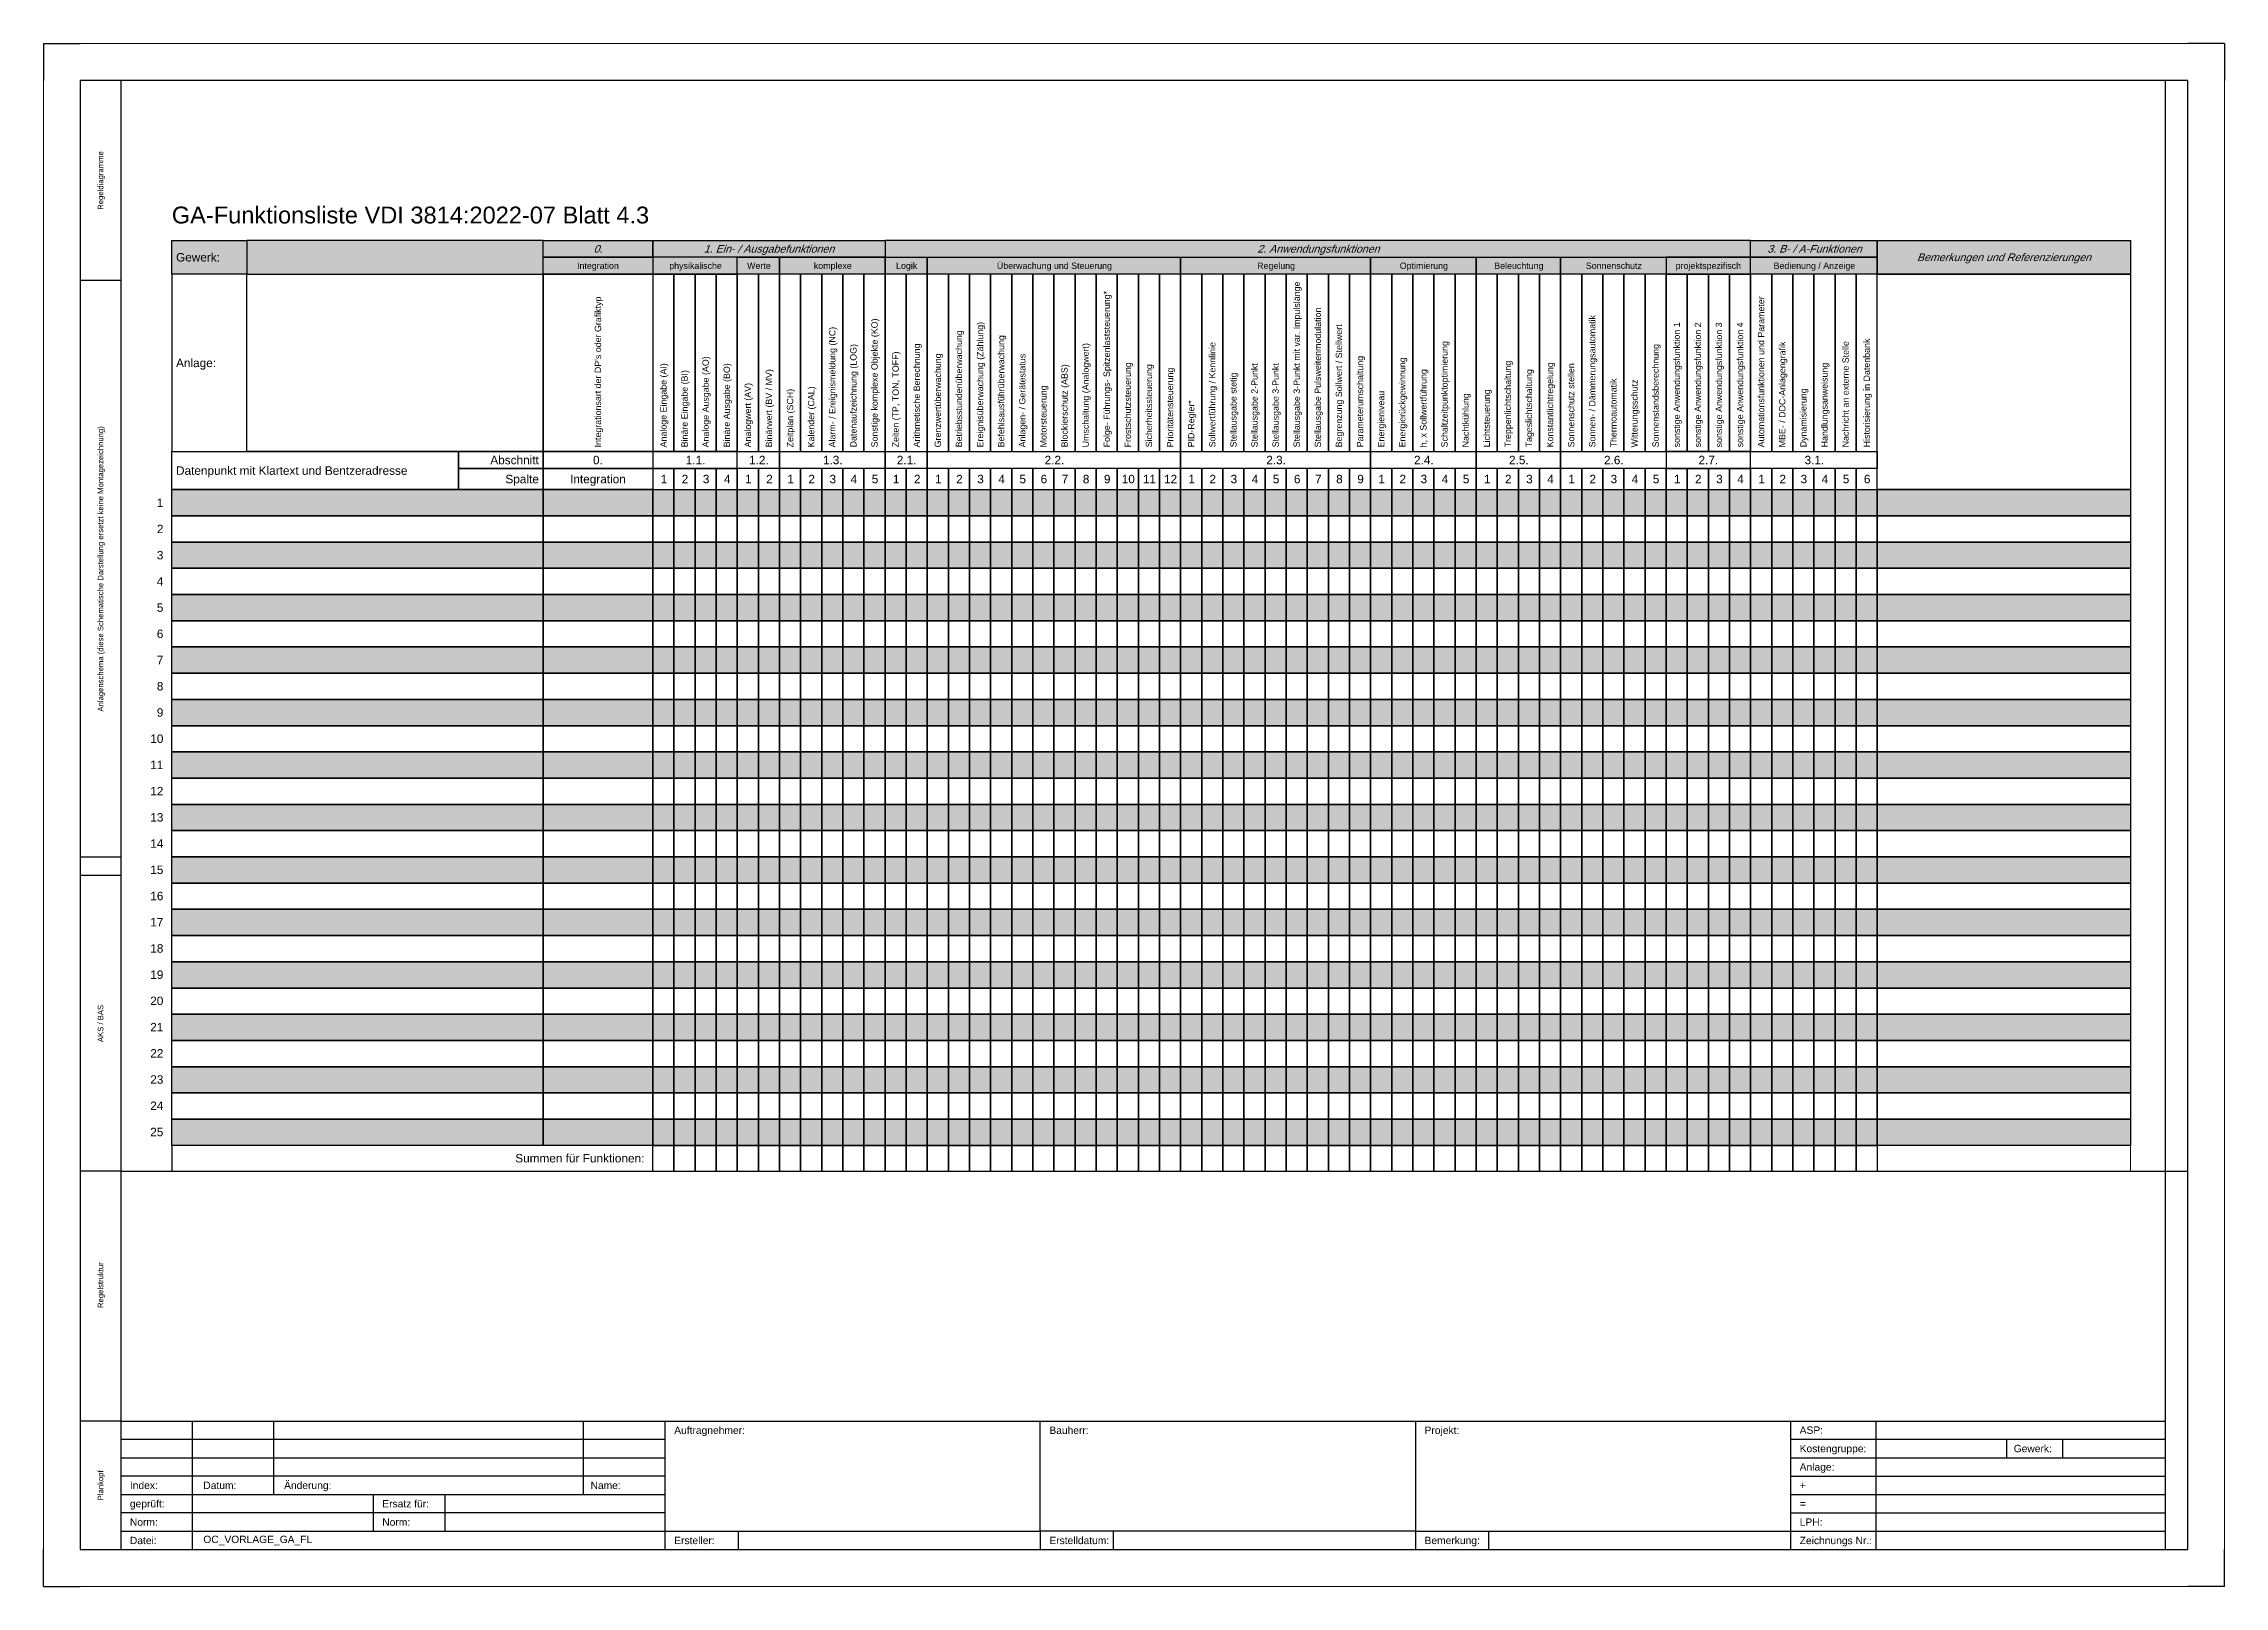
# Paper-space layout 'DIN-A2' of a CAD drawing. Header units: millimetres. Extents: x 0 to 594, y 0 to 420.
# The model-space entities are those that its viewports show. They can reach past a viewport. Long polylines and large blocks are cut down to what shows.
import ezdxf
from ezdxf.enums import TextEntityAlignment as Align

# ---------------------------------------------------------------- set-up
doc = ezdxf.new("R2010")
doc.units = ezdxf.units.MM
doc.header["$LTSCALE"] = 100
doc.layers.add('GA-Trennlinie-Regelstruktur', color=7, linetype='Continuous')
doc.styles.add('Arial', font='arial.ttf')
doc.styles.get("Standard").update_dxf_attribs({"font": 'arial.ttf'})

psp = doc.layouts.new('DIN-A2')

msp = doc.modelspace()

# ---------------------------------------------------------------- texts
msp.add_attdef('', (578, 16), '', height=4)

# ---------------------------------------------------------------- blocks, each defined once
blk = doc.blocks.new('VDI3814_GA_FL_V_1_0')
at = {"transparency": 33554687}
h = blk.add_hatch(color=254, dxfattribs=at)
h.paths.add_polyline_path([(403.93, 212.38), (463.93, 212.38), (463.93, 220.38), (403.93, 220.38), (403.93, 216.38)])
h.paths.add_polyline_path([(403.93, 212.38), (403.93, 216.38), (373.93, 216.38), (373.93, 212.38)])
h.paths.add_polyline_path([(373.93, 212.38), (373.93, 216.38), (353.93, 216.38), (353.93, 212.38)])
h.paths.add_polyline_path([(353.93, 212.38), (353.93, 216.38), (328.93, 216.38), (328.93, 212.38)])
h.paths.add_polyline_path([(328.93, 212.38), (328.93, 216.38), (308.93, 216.38), (308.93, 212.38)])
h.paths.add_polyline_path([(308.93, 212.38), (308.93, 216.38), (283.93, 216.38), (283.93, 212.38)])
h.paths.add_polyline_path([(283.93, 212.38), (283.93, 216.38), (238.93, 216.38), (238.93, 212.38)])
h.paths.add_polyline_path([(238.93, 212.38), (238.93, 216.38), (178.93, 216.38), (178.93, 212.38)])
h.paths.add_polyline_path([(178.93, 212.38), (178.93, 216.38), (168.93, 216.38), (168.93, 212.38)])
h.paths.add_polyline_path([(168.93, 212.38), (168.93, 216.38), (143.93, 216.38), (143.93, 212.38)])
h.paths.add_polyline_path([(143.93, 212.38), (143.93, 216.38), (133.93, 216.38), (133.93, 212.38)])
h.paths.add_polyline_path([(133.93, 212.38), (133.93, 216.38), (113.93, 216.38), (113.93, 212.38)])
h.paths.add_polyline_path([(113.93, 212.38), (113.93, 216.38), (87.93, 216.38), (87.93, 212.38)])
h.paths.add_polyline_path([(87.93, 212.38), (87.93, 216.38), (87.93, 220.38), (17.78, 220.38), (17.78, 212.38)])
h.paths.add_polyline_path([(17.78, 212.38), (17.78, 220.38), (0, 220.38), (0, 212.38)])
h.paths.add_polyline_path([(87.93, 216.38), (113.93, 216.38), (113.93, 220.38), (87.93, 220.38)])
h.paths.add_polyline_path([(143.93, 216.38), (168.93, 216.38), (168.93, 220.38), (113.93, 220.38), (113.93, 216.38), (133.93, 216.38)])
h.paths.add_polyline_path([(353.93, 216.38), (373.93, 216.38), (373.93, 220.38), (168.93, 220.38), (168.93, 216.38), (178.93, 216.38), (238.93, 216.38), (283.93, 216.38), (308.93, 216.38), (328.93, 216.38)])
h.paths.add_polyline_path([(373.93, 216.38), (403.93, 216.38), (403.93, 220.38), (373.93, 220.38)])
at = {"transparency": 33554483}
for points in [[(463.93, 161.38), (0, 161.38), (0, 155.17), (463.93, 155.17)], [(463.93, 148.96), (0, 148.96), (0, 142.75), (463.93, 142.75)], [(463.93, 136.54), (0, 136.54), (0, 130.33), (463.93, 130.33)], [(463.93, 124.12), (0, 124.12), (0, 117.91), (463.93, 117.91)], [(463.93, 111.7), (0, 111.7), (0, 105.49), (463.93, 105.49)], [(463.93, 99.28), (0, 99.28), (0, 93.07), (463.93, 93.07)], [(463.93, 86.86), (0, 86.86), (0, 80.65), (463.93, 80.65)], [(463.93, 74.44), (0, 74.44), (0, 68.23), (463.93, 68.23)], [(463.93, 62.02), (0, 62.02), (0, 55.81), (463.93, 55.81)], [(463.93, 49.6), (0, 49.6), (0, 43.39), (463.93, 43.39)], [(463.93, 37.18), (0, 37.18), (0, 30.97), (463.93, 30.97)], [(463.93, 24.76), (0, 24.76), (0, 18.55), (463.93, 18.55)], [(463.93, 12.34), (0, 12.34), (0, 6.13), (463.93, 6.13)]]:
    blk.add_hatch(color=141, dxfattribs=at).paths.add_polyline_path(points)
blk.add_line((114.14, 161.38), (113.7, 161.38))
at = {"const_width": 0.2}
blk.add_lwpolyline([(0, 220.38), (463.93, 220.38), (463.93, 0), (0, 0)], close=True, dxfattribs=at)
for points in [[(0, 220.38), (17.78, 220.38), (17.78, 212.38), (0, 212.38)], [(87.93, 220.38), (17.78, 220.38), (17.78, 212.38), (87.93, 212.38)], [(87.93, 220.38), (113.93, 220.38), (113.93, 216.38), (87.93, 216.38)], [(113.93, 220.38), (168.93, 220.38), (168.93, 216.38), (113.93, 216.38)], [(168.93, 216.38), (373.93, 216.38), (373.93, 220.38), (168.93, 220.38)], [(403.93, 216.38), (373.93, 216.38), (373.93, 220.38), (403.93, 220.38)], [(463.93, 212.38), (403.93, 212.38), (403.93, 220.38), (463.93, 220.38)], [(17.78, 212.38), (0, 212.38), (0, 170.38), (17.78, 170.38)], [(17.78, 212.38), (87.93, 212.38), (87.93, 170.38), (17.78, 170.38)], [(113.93, 212.38), (87.93, 212.38), (87.93, 216.38), (113.93, 216.38)], [(87.93, 212.38), (113.93, 212.38), (113.93, 170.38), (87.93, 170.38)], [(113.93, 212.38), (133.93, 212.38), (133.93, 216.38), (113.93, 216.38)], [(113.93, 170.38), (118.93, 170.38), (118.93, 212.38), (113.93, 212.38)], [(118.93, 170.38), (123.93, 170.38), (123.93, 212.38), (118.93, 212.38)], [(123.93, 170.38), (128.93, 170.38), (128.93, 212.38), (123.93, 212.38)], [(128.93, 170.38), (133.93, 170.38), (133.93, 212.38), (128.93, 212.38)], [(143.93, 212.38), (133.93, 212.38), (133.93, 216.38), (143.93, 216.38)], [(133.93, 170.38), (138.93, 170.38), (138.93, 212.38), (133.93, 212.38)], [(138.93, 170.38), (143.93, 170.38), (143.93, 212.38), (138.93, 212.38)], [(168.93, 212.38), (143.93, 212.38), (143.93, 216.38), (168.93, 216.38)], [(143.93, 170.38), (148.93, 170.38), (148.93, 212.38), (143.93, 212.38)], [(148.93, 170.38), (153.93, 170.38), (153.93, 212.38), (148.93, 212.38)], [(153.93, 170.38), (158.93, 170.38), (158.93, 212.38), (153.93, 212.38)], [(158.93, 170.38), (163.93, 170.38), (163.93, 212.38), (158.93, 212.38)], [(163.93, 170.38), (168.93, 170.38), (168.93, 212.38), (163.93, 212.38)], [(178.93, 212.38), (168.93, 212.38), (168.93, 216.38), (178.93, 216.38)], [(168.93, 170.38), (173.93, 170.38), (173.93, 212.38), (168.93, 212.38)], [(173.93, 170.38), (178.93, 170.38), (178.93, 212.38), (173.93, 212.38)], [(238.93, 212.38), (178.93, 212.38), (178.93, 216.38), (238.93, 216.38)], [(178.93, 170.38), (183.93, 170.38), (183.93, 212.38), (178.93, 212.38)], [(183.93, 170.38), (188.93, 170.38), (188.93, 212.38), (183.93, 212.38)], [(188.93, 170.38), (193.93, 170.38), (193.93, 212.38), (188.93, 212.38)], [(193.93, 170.38), (198.93, 170.38), (198.93, 212.38), (193.93, 212.38)], [(198.93, 170.38), (203.93, 170.38), (203.93, 212.38), (198.93, 212.38)], [(203.93, 170.38), (208.93, 170.38), (208.93, 212.38), (203.93, 212.38)], [(208.93, 170.38), (213.93, 170.38), (213.93, 212.38), (208.93, 212.38)], [(213.93, 170.38), (218.93, 170.38), (218.93, 212.38), (213.93, 212.38)], [(218.93, 170.38), (223.93, 170.38), (223.93, 212.38), (218.93, 212.38)], [(223.93, 170.38), (228.93, 170.38), (228.93, 212.38), (223.93, 212.38)], [(228.93, 170.38), (233.93, 170.38), (233.93, 212.38), (228.93, 212.38)], [(233.93, 170.38), (238.93, 170.38), (238.93, 212.38), (233.93, 212.38)], [(283.93, 212.38), (238.93, 212.38), (238.93, 216.38), (283.93, 216.38)], [(238.93, 170.38), (243.93, 170.38), (243.93, 212.38), (238.93, 212.38)], [(243.93, 170.38), (248.93, 170.38), (248.93, 212.38), (243.93, 212.38)], [(248.93, 170.38), (253.93, 170.38), (253.93, 212.38), (248.93, 212.38)], [(253.93, 170.38), (258.93, 170.38), (258.93, 212.38), (253.93, 212.38)], [(258.93, 170.38), (263.93, 170.38), (263.93, 212.38), (258.93, 212.38)], [(263.93, 170.38), (268.93, 170.38), (268.93, 212.38), (263.93, 212.38)], [(268.93, 170.38), (273.93, 170.38), (273.93, 212.38), (268.93, 212.38)], [(273.93, 170.38), (278.93, 170.38), (278.93, 212.38), (273.93, 212.38)], [(278.93, 170.38), (283.93, 170.38), (283.93, 212.38), (278.93, 212.38)], [(308.93, 212.38), (283.93, 212.38), (283.93, 216.38), (308.93, 216.38)], [(283.93, 170.38), (288.93, 170.38), (288.93, 212.38), (283.93, 212.38)], [(288.93, 170.38), (293.93, 170.38), (293.93, 212.38), (288.93, 212.38)], [(293.93, 170.38), (298.93, 170.38), (298.93, 212.38), (293.93, 212.38)], [(298.93, 170.38), (303.93, 170.38), (303.93, 212.38), (298.93, 212.38)], [(303.93, 170.38), (308.93, 170.38), (308.93, 212.38), (303.93, 212.38)], [(328.93, 212.38), (308.93, 212.38), (308.93, 216.38), (328.93, 216.38)], [(308.93, 170.38), (313.93, 170.38), (313.93, 212.38), (308.93, 212.38)], [(313.93, 170.38), (318.93, 170.38), (318.93, 212.38), (313.93, 212.38)], [(318.93, 170.38), (323.93, 170.38), (323.93, 212.38), (318.93, 212.38)], [(323.93, 170.38), (328.93, 170.38), (328.93, 212.38), (323.93, 212.38)], [(353.93, 212.38), (328.93, 212.38), (328.93, 216.38), (353.93, 216.38)], [(328.93, 170.38), (333.93, 170.38), (333.93, 212.38), (328.93, 212.38)], [(333.93, 170.38), (338.93, 170.38), (338.93, 212.38), (333.93, 212.38)], [(338.93, 170.38), (343.93, 170.38), (343.93, 212.38), (338.93, 212.38)], [(343.93, 170.38), (348.93, 170.38), (348.93, 212.38), (343.93, 212.38)], [(348.93, 170.38), (353.93, 170.38), (353.93, 212.38), (348.93, 212.38)], [(353.93, 212.38), (373.93, 212.38), (373.93, 216.38), (353.93, 216.38)], [(353.93, 170.38), (358.93, 170.38), (358.93, 212.38), (353.93, 212.38)], [(358.93, 170.38), (363.93, 170.38), (363.93, 212.38), (358.93, 212.38)], [(363.93, 170.38), (368.93, 170.38), (368.93, 212.38), (363.93, 212.38)], [(368.93, 170.38), (373.93, 170.38), (373.93, 212.38), (368.93, 212.38)], [(403.93, 212.38), (373.93, 212.38), (373.93, 216.38), (403.93, 216.38)], [(373.93, 170.38), (378.93, 170.38), (378.93, 212.38), (373.93, 212.38)], [(378.93, 170.38), (383.93, 170.38), (383.93, 212.38), (378.93, 212.38)], [(383.93, 170.38), (388.93, 170.38), (388.93, 212.38), (383.93, 212.38)], [(388.93, 170.38), (393.93, 170.38), (393.93, 212.38), (388.93, 212.38)], [(393.93, 170.38), (398.93, 170.38), (398.93, 212.38), (393.93, 212.38)], [(398.93, 170.38), (403.93, 170.38), (403.93, 212.38), (398.93, 212.38)], [(403.93, 212.38), (463.93, 212.38), (463.93, 161.38), (403.93, 161.38)], [(0, 170.38), (67.93, 170.38), (67.93, 161.38), (0, 161.38)], [(87.93, 166.38), (67.93, 166.38), (67.93, 170.38), (87.93, 170.38)], [(87.93, 161.38), (67.93, 161.38), (67.93, 166.38), (87.93, 166.38)], [(113.93, 166.38), (87.93, 166.38), (87.93, 170.38), (113.93, 170.38)], [(113.93, 161.38), (87.93, 161.38), (87.93, 166.38), (113.93, 166.38)], [(113.93, 166.38), (133.93, 166.38), (133.93, 170.38), (113.93, 170.38)], [(113.93, 161.38), (118.93, 161.38), (118.93, 166.38), (113.93, 166.38)], [(118.93, 161.38), (123.93, 161.38), (123.93, 166.38), (118.93, 166.38)], [(123.93, 161.38), (128.93, 161.38), (128.93, 166.38), (123.93, 166.38)], [(128.93, 161.38), (133.93, 161.38), (133.93, 166.38), (128.93, 166.38)], [(143.93, 166.38), (133.93, 166.38), (133.93, 170.38), (143.93, 170.38)], [(133.93, 161.38), (138.93, 161.38), (138.93, 166.38), (133.93, 166.38)], [(138.93, 161.38), (143.93, 161.38), (143.93, 166.38), (138.93, 166.38)], [(168.93, 166.38), (143.93, 166.38), (143.93, 170.38), (168.93, 170.38)], [(143.93, 161.38), (148.93, 161.38), (148.93, 166.38), (143.93, 166.38)], [(148.93, 161.38), (153.93, 161.38), (153.93, 166.38), (148.93, 166.38)], [(153.93, 161.38), (158.93, 161.38), (158.93, 166.38), (153.93, 166.38)], [(158.93, 161.38), (163.93, 161.38), (163.93, 166.38), (158.93, 166.38)], [(163.93, 161.38), (168.93, 161.38), (168.93, 166.38), (163.93, 166.38)], [(178.93, 166.38), (168.93, 166.38), (168.93, 170.38), (178.93, 170.38)], [(168.93, 161.38), (173.93, 161.38), (173.93, 166.38), (168.93, 166.38)], [(173.93, 161.38), (178.93, 161.38), (178.93, 166.38), (173.93, 166.38)], [(238.93, 166.38), (178.93, 166.38), (178.93, 170.38), (238.93, 170.38)], [(178.93, 161.38), (183.93, 161.38), (183.93, 166.38), (178.93, 166.38)], [(183.93, 161.38), (188.93, 161.38), (188.93, 166.38), (183.93, 166.38)], [(188.93, 161.38), (193.93, 161.38), (193.93, 166.38), (188.93, 166.38)], [(193.93, 161.38), (198.93, 161.38), (198.93, 166.38), (193.93, 166.38)], [(198.93, 161.38), (203.93, 161.38), (203.93, 166.38), (198.93, 166.38)], [(203.93, 161.38), (208.93, 161.38), (208.93, 166.38), (203.93, 166.38)], [(208.93, 161.38), (213.93, 161.38), (213.93, 166.38), (208.93, 166.38)], [(213.93, 161.38), (218.93, 161.38), (218.93, 166.38), (213.93, 166.38)], [(218.93, 161.38), (223.93, 161.38), (223.93, 166.38), (218.93, 166.38)], [(223.93, 161.38), (228.93, 161.38), (228.93, 166.38), (223.93, 166.38)], [(228.93, 161.38), (233.93, 161.38), (233.93, 166.38), (228.93, 166.38)], [(233.93, 161.38), (238.93, 161.38), (238.93, 166.38), (233.93, 166.38)], [(283.93, 166.38), (238.93, 166.38), (238.93, 170.38), (283.93, 170.38)], [(238.93, 161.38), (243.93, 161.38), (243.93, 166.38), (238.93, 166.38)], [(243.93, 161.38), (248.93, 161.38), (248.93, 166.38), (243.93, 166.38)], [(248.93, 161.38), (253.93, 161.38), (253.93, 166.38), (248.93, 166.38)], [(253.93, 161.38), (258.93, 161.38), (258.93, 166.38), (253.93, 166.38)], [(258.93, 161.38), (263.93, 161.38), (263.93, 166.38), (258.93, 166.38)], [(263.93, 161.38), (268.93, 161.38), (268.93, 166.38), (263.93, 166.38)], [(268.93, 161.38), (273.93, 161.38), (273.93, 166.38), (268.93, 166.38)], [(273.93, 161.38), (278.93, 161.38), (278.93, 166.38), (273.93, 166.38)], [(278.93, 161.38), (283.93, 161.38), (283.93, 166.38), (278.93, 166.38)], [(308.93, 166.38), (283.93, 166.38), (283.93, 170.38), (308.93, 170.38)], [(283.93, 161.38), (288.93, 161.38), (288.93, 166.38), (283.93, 166.38)], [(288.93, 161.38), (293.93, 161.38), (293.93, 166.38), (288.93, 166.38)], [(293.93, 161.38), (298.93, 161.38), (298.93, 166.38), (293.93, 166.38)], [(298.93, 161.38), (303.93, 161.38), (303.93, 166.38), (298.93, 166.38)], [(303.93, 161.38), (308.93, 161.38), (308.93, 166.38), (303.93, 166.38)], [(328.93, 166.38), (308.93, 166.38), (308.93, 170.38), (328.93, 170.38)], [(308.93, 161.38), (313.93, 161.38), (313.93, 166.38), (308.93, 166.38)], [(313.93, 161.38), (318.93, 161.38), (318.93, 166.38), (313.93, 166.38)], [(318.93, 161.38), (323.93, 161.38), (323.93, 166.38), (318.93, 166.38)], [(323.93, 161.38), (328.93, 161.38), (328.93, 166.38), (323.93, 166.38)], [(353.93, 166.38), (328.93, 166.38), (328.93, 170.38), (353.93, 170.38)], [(328.93, 161.38), (333.93, 161.38), (333.93, 166.38), (328.93, 166.38)], [(333.93, 161.38), (338.93, 161.38), (338.93, 166.38), (333.93, 166.38)], [(338.93, 161.38), (343.93, 161.38), (343.93, 166.38), (338.93, 166.38)], [(343.93, 161.38), (348.93, 161.38), (348.93, 166.38), (343.93, 166.38)], [(348.93, 161.38), (353.93, 161.38), (353.93, 166.38), (348.93, 166.38)], [(353.93, 166.38), (373.93, 166.38), (373.93, 170.38), (353.93, 170.38)], [(353.93, 161.38), (358.93, 161.38), (358.93, 166.38), (353.93, 166.38)], [(358.93, 161.38), (363.93, 161.38), (363.93, 166.38), (358.93, 166.38)], [(363.93, 161.38), (368.93, 161.38), (368.93, 166.38), (363.93, 166.38)], [(368.93, 161.38), (373.93, 161.38), (373.93, 166.38), (368.93, 166.38)], [(403.93, 166.38), (373.93, 166.38), (373.93, 170.38), (403.93, 170.38)], [(373.93, 161.38), (378.93, 161.38), (378.93, 166.38), (373.93, 166.38)], [(378.93, 161.38), (383.93, 161.38), (383.93, 166.38), (378.93, 166.38)], [(383.93, 161.38), (388.93, 161.38), (388.93, 166.38), (383.93, 166.38)], [(388.93, 161.38), (393.93, 161.38), (393.93, 166.38), (388.93, 166.38)], [(393.93, 161.38), (398.93, 161.38), (398.93, 166.38), (393.93, 166.38)], [(398.93, 161.38), (403.93, 161.38), (403.93, 166.38), (398.93, 166.38)], [(0, 161.38), (87.93, 161.38), (87.93, 155.17), (0, 155.17)], [(87.93, 161.38), (113.93, 161.38), (113.93, 155.17), (87.93, 155.17)], [(113.93, 161.38), (118.93, 161.38), (118.93, 155.17), (113.93, 155.17)], [(118.93, 161.38), (123.93, 161.38), (123.93, 155.17), (118.93, 155.17)], [(123.93, 161.38), (128.93, 161.38), (128.93, 155.17), (123.93, 155.17)], [(128.93, 161.38), (133.93, 161.38), (133.93, 155.17), (128.93, 155.17)], [(133.93, 161.38), (138.93, 161.38), (138.93, 155.17), (133.93, 155.17)], [(138.93, 161.38), (143.93, 161.38), (143.93, 155.17), (138.93, 155.17)], [(143.93, 161.38), (148.93, 161.38), (148.93, 155.17), (143.93, 155.17)], [(148.93, 161.38), (153.93, 161.38), (153.93, 155.17), (148.93, 155.17)], [(153.93, 161.38), (158.93, 161.38), (158.93, 155.17), (153.93, 155.17)], [(158.93, 161.38), (163.93, 161.38), (163.93, 155.17), (158.93, 155.17)], [(163.93, 161.38), (168.93, 161.38), (168.93, 155.17), (163.93, 155.17)], [(168.93, 161.38), (173.93, 161.38), (173.93, 155.17), (168.93, 155.17)], [(173.93, 161.38), (178.93, 161.38), (178.93, 155.17), (173.93, 155.17)], [(178.93, 161.38), (183.93, 161.38), (183.93, 155.17), (178.93, 155.17)], [(183.93, 161.38), (188.93, 161.38), (188.93, 155.17), (183.93, 155.17)], [(188.93, 161.38), (193.93, 161.38), (193.93, 155.17), (188.93, 155.17)], [(193.93, 161.38), (198.93, 161.38), (198.93, 155.17), (193.93, 155.17)], [(198.93, 161.38), (203.93, 161.38), (203.93, 155.17), (198.93, 155.17)], [(203.93, 161.38), (208.93, 161.38), (208.93, 155.17), (203.93, 155.17)], [(208.93, 161.38), (213.93, 161.38), (213.93, 155.17), (208.93, 155.17)], [(213.93, 161.38), (218.93, 161.38), (218.93, 155.17), (213.93, 155.17)], [(218.93, 161.38), (223.93, 161.38), (223.93, 155.17), (218.93, 155.17)], [(223.93, 161.38), (228.93, 161.38), (228.93, 155.17), (223.93, 155.17)], [(228.93, 161.38), (233.93, 161.38), (233.93, 155.17), (228.93, 155.17)], [(233.93, 161.38), (238.93, 161.38), (238.93, 155.17), (233.93, 155.17)], [(238.93, 161.38), (243.93, 161.38), (243.93, 155.17), (238.93, 155.17)], [(243.93, 161.38), (248.93, 161.38), (248.93, 155.17), (243.93, 155.17)], [(248.93, 161.38), (253.93, 161.38), (253.93, 155.17), (248.93, 155.17)], [(253.93, 161.38), (258.93, 161.38), (258.93, 155.17), (253.93, 155.17)], [(258.93, 161.38), (263.93, 161.38), (263.93, 155.17), (258.93, 155.17)], [(263.93, 161.38), (268.93, 161.38), (268.93, 155.17), (263.93, 155.17)], [(268.93, 161.38), (273.93, 161.38), (273.93, 155.17), (268.93, 155.17)], [(273.93, 161.38), (278.93, 161.38), (278.93, 155.17), (273.93, 155.17)], [(278.93, 161.38), (283.93, 161.38), (283.93, 155.17), (278.93, 155.17)], [(283.93, 161.38), (288.93, 161.38), (288.93, 155.17), (283.93, 155.17)], [(288.93, 161.38), (293.93, 161.38), (293.93, 155.17), (288.93, 155.17)], [(293.93, 161.38), (298.93, 161.38), (298.93, 155.17), (293.93, 155.17)], [(298.93, 161.38), (303.93, 161.38), (303.93, 155.17), (298.93, 155.17)], [(303.93, 161.38), (308.93, 161.38), (308.93, 155.17), (303.93, 155.17)], [(308.93, 161.38), (313.93, 161.38), (313.93, 155.17), (308.93, 155.17)], [(313.93, 161.38), (318.93, 161.38), (318.93, 155.17), (313.93, 155.17)], [(318.93, 161.38), (323.93, 161.38), (323.93, 155.17), (318.93, 155.17)], [(323.93, 161.38), (328.93, 161.38), (328.93, 155.17), (323.93, 155.17)], [(328.93, 161.38), (333.93, 161.38), (333.93, 155.17), (328.93, 155.17)], [(333.93, 161.38), (338.93, 161.38), (338.93, 155.17), (333.93, 155.17)], [(338.93, 161.38), (343.93, 161.38), (343.93, 155.17), (338.93, 155.17)], [(343.93, 161.38), (348.93, 161.38), (348.93, 155.17), (343.93, 155.17)], [(348.93, 161.38), (353.93, 161.38), (353.93, 155.17), (348.93, 155.17)], [(353.93, 161.38), (358.93, 161.38), (358.93, 155.17), (353.93, 155.17)], [(358.93, 161.38), (363.93, 161.38), (363.93, 155.17), (358.93, 155.17)], [(363.93, 161.38), (368.93, 161.38), (368.93, 155.17), (363.93, 155.17)], [(368.93, 161.38), (373.93, 161.38), (373.93, 155.17), (368.93, 155.17)], [(373.93, 161.38), (378.93, 161.38), (378.93, 155.17), (373.93, 155.17)], [(378.93, 161.38), (383.93, 161.38), (383.93, 155.17), (378.93, 155.17)], [(383.93, 161.38), (388.93, 161.38), (388.93, 155.17), (383.93, 155.17)], [(388.93, 161.38), (393.93, 161.38), (393.93, 155.17), (388.93, 155.17)], [(393.93, 161.38), (398.93, 161.38), (398.93, 155.17), (393.93, 155.17)], [(398.93, 161.38), (403.93, 161.38), (403.93, 155.17), (398.93, 155.17)], [(403.93, 161.38), (463.93, 161.38), (463.93, 155.17), (403.93, 155.17)], [(0, 155.17), (87.93, 155.17), (87.93, 148.96), (0, 148.96)], [(87.93, 155.17), (113.93, 155.17), (113.93, 148.96), (87.93, 148.96)], [(113.93, 155.17), (118.93, 155.17), (118.93, 148.96), (113.93, 148.96)], [(118.93, 155.17), (123.93, 155.17), (123.93, 148.96), (118.93, 148.96)], [(123.93, 155.17), (128.93, 155.17), (128.93, 148.96), (123.93, 148.96)], [(128.93, 155.17), (133.93, 155.17), (133.93, 148.96), (128.93, 148.96)], [(133.93, 155.17), (138.93, 155.17), (138.93, 148.96), (133.93, 148.96)], [(138.93, 155.17), (143.93, 155.17), (143.93, 148.96), (138.93, 148.96)], [(143.93, 155.17), (148.93, 155.17), (148.93, 148.96), (143.93, 148.96)], [(148.93, 155.17), (153.93, 155.17), (153.93, 148.96), (148.93, 148.96)], [(153.93, 155.17), (158.93, 155.17), (158.93, 148.96), (153.93, 148.96)], [(158.93, 155.17), (163.93, 155.17), (163.93, 148.96), (158.93, 148.96)], [(163.93, 155.17), (168.93, 155.17), (168.93, 148.96), (163.93, 148.96)], [(168.93, 155.17), (173.93, 155.17), (173.93, 148.96), (168.93, 148.96)], [(173.93, 155.17), (178.93, 155.17), (178.93, 148.96), (173.93, 148.96)], [(178.93, 155.17), (183.93, 155.17), (183.93, 148.96), (178.93, 148.96)], [(183.93, 155.17), (188.93, 155.17), (188.93, 148.96), (183.93, 148.96)], [(188.93, 155.17), (193.93, 155.17), (193.93, 148.96), (188.93, 148.96)], [(193.93, 155.17), (198.93, 155.17), (198.93, 148.96), (193.93, 148.96)], [(198.93, 155.17), (203.93, 155.17), (203.93, 148.96), (198.93, 148.96)], [(203.93, 155.17), (208.93, 155.17), (208.93, 148.96), (203.93, 148.96)], [(208.93, 155.17), (213.93, 155.17), (213.93, 148.96), (208.93, 148.96)], [(213.93, 155.17), (218.93, 155.17), (218.93, 148.96), (213.93, 148.96)], [(218.93, 155.17), (223.93, 155.17), (223.93, 148.96), (218.93, 148.96)], [(223.93, 155.17), (228.93, 155.17), (228.93, 148.96), (223.93, 148.96)], [(228.93, 155.17), (233.93, 155.17), (233.93, 148.96), (228.93, 148.96)], [(233.93, 155.17), (238.93, 155.17), (238.93, 148.96), (233.93, 148.96)], [(238.93, 155.17), (243.93, 155.17), (243.93, 148.96), (238.93, 148.96)], [(243.93, 155.17), (248.93, 155.17), (248.93, 148.96), (243.93, 148.96)], [(248.93, 155.17), (253.93, 155.17), (253.93, 148.96), (248.93, 148.96)], [(253.93, 155.17), (258.93, 155.17), (258.93, 148.96), (253.93, 148.96)], [(258.93, 155.17), (263.93, 155.17), (263.93, 148.96), (258.93, 148.96)], [(263.93, 155.17), (268.93, 155.17), (268.93, 148.96), (263.93, 148.96)], [(268.93, 155.17), (273.93, 155.17), (273.93, 148.96), (268.93, 148.96)], [(273.93, 155.17), (278.93, 155.17), (278.93, 148.96), (273.93, 148.96)], [(278.93, 155.17), (283.93, 155.17), (283.93, 148.96), (278.93, 148.96)], [(283.93, 155.17), (288.93, 155.17), (288.93, 148.96), (283.93, 148.96)], [(288.93, 155.17), (293.93, 155.17), (293.93, 148.96), (288.93, 148.96)], [(293.93, 155.17), (298.93, 155.17), (298.93, 148.96), (293.93, 148.96)], [(298.93, 155.17), (303.93, 155.17), (303.93, 148.96), (298.93, 148.96)], [(303.93, 155.17), (308.93, 155.17), (308.93, 148.96), (303.93, 148.96)], [(308.93, 155.17), (313.93, 155.17), (313.93, 148.96), (308.93, 148.96)], [(313.93, 155.17), (318.93, 155.17), (318.93, 148.96), (313.93, 148.96)], [(318.93, 155.17), (323.93, 155.17), (323.93, 148.96), (318.93, 148.96)], [(323.93, 155.17), (328.93, 155.17), (328.93, 148.96), (323.93, 148.96)], [(328.93, 155.17), (333.93, 155.17), (333.93, 148.96), (328.93, 148.96)], [(333.93, 155.17), (338.93, 155.17), (338.93, 148.96), (333.93, 148.96)], [(338.93, 155.17), (343.93, 155.17), (343.93, 148.96), (338.93, 148.96)], [(343.93, 155.17), (348.93, 155.17), (348.93, 148.96), (343.93, 148.96)], [(348.93, 155.17), (353.93, 155.17), (353.93, 148.96), (348.93, 148.96)], [(353.93, 155.17), (358.93, 155.17), (358.93, 148.96), (353.93, 148.96)], [(358.93, 155.17), (363.93, 155.17), (363.93, 148.96), (358.93, 148.96)], [(363.93, 155.17), (368.93, 155.17), (368.93, 148.96), (363.93, 148.96)], [(368.93, 155.17), (373.93, 155.17), (373.93, 148.96), (368.93, 148.96)], [(373.93, 155.17), (378.93, 155.17), (378.93, 148.96), (373.93, 148.96)], [(378.93, 155.17), (383.93, 155.17), (383.93, 148.96), (378.93, 148.96)], [(383.93, 155.17), (388.93, 155.17), (388.93, 148.96), (383.93, 148.96)], [(388.93, 155.17), (393.93, 155.17), (393.93, 148.96), (388.93, 148.96)], [(393.93, 155.17), (398.93, 155.17), (398.93, 148.96), (393.93, 148.96)], [(398.93, 155.17), (403.93, 155.17), (403.93, 148.96), (398.93, 148.96)], [(403.93, 155.17), (463.93, 155.17), (463.93, 148.96), (403.93, 148.96)], [(0, 148.96), (87.93, 148.96), (87.93, 142.75), (0, 142.75)], [(87.93, 148.96), (113.93, 148.96), (113.93, 142.75), (87.93, 142.75)], [(113.93, 148.96), (118.93, 148.96), (118.93, 142.75), (113.93, 142.75)], [(118.93, 148.96), (123.93, 148.96), (123.93, 142.75), (118.93, 142.75)], [(123.93, 148.96), (128.93, 148.96), (128.93, 142.75), (123.93, 142.75)], [(128.93, 148.96), (133.93, 148.96), (133.93, 142.75), (128.93, 142.75)], [(133.93, 148.96), (138.93, 148.96), (138.93, 142.75), (133.93, 142.75)], [(138.93, 148.96), (143.93, 148.96), (143.93, 142.75), (138.93, 142.75)], [(143.93, 148.96), (148.93, 148.96), (148.93, 142.75), (143.93, 142.75)], [(148.93, 148.96), (153.93, 148.96), (153.93, 142.75), (148.93, 142.75)], [(153.93, 148.96), (158.93, 148.96), (158.93, 142.75), (153.93, 142.75)], [(158.93, 148.96), (163.93, 148.96), (163.93, 142.75), (158.93, 142.75)], [(163.93, 148.96), (168.93, 148.96), (168.93, 142.75), (163.93, 142.75)], [(168.93, 148.96), (173.93, 148.96), (173.93, 142.75), (168.93, 142.75)], [(173.93, 148.96), (178.93, 148.96), (178.93, 142.75), (173.93, 142.75)], [(178.93, 148.96), (183.93, 148.96), (183.93, 142.75), (178.93, 142.75)], [(183.93, 148.96), (188.93, 148.96), (188.93, 142.75), (183.93, 142.75)], [(188.93, 148.96), (193.93, 148.96), (193.93, 142.75), (188.93, 142.75)], [(193.93, 148.96), (198.93, 148.96), (198.93, 142.75), (193.93, 142.75)], [(198.93, 148.96), (203.93, 148.96), (203.93, 142.75), (198.93, 142.75)], [(203.93, 148.96), (208.93, 148.96), (208.93, 142.75), (203.93, 142.75)], [(208.93, 148.96), (213.93, 148.96), (213.93, 142.75), (208.93, 142.75)], [(213.93, 148.96), (218.93, 148.96), (218.93, 142.75), (213.93, 142.75)], [(218.93, 148.96), (223.93, 148.96), (223.93, 142.75), (218.93, 142.75)], [(223.93, 148.96), (228.93, 148.96), (228.93, 142.75), (223.93, 142.75)], [(228.93, 148.96), (233.93, 148.96), (233.93, 142.75), (228.93, 142.75)], [(233.93, 148.96), (238.93, 148.96), (238.93, 142.75), (233.93, 142.75)], [(238.93, 148.96), (243.93, 148.96), (243.93, 142.75), (238.93, 142.75)], [(243.93, 148.96), (248.93, 148.96), (248.93, 142.75), (243.93, 142.75)], [(248.93, 148.96), (253.93, 148.96), (253.93, 142.75), (248.93, 142.75)], [(253.93, 148.96), (258.93, 148.96), (258.93, 142.75), (253.93, 142.75)], [(258.93, 148.96), (263.93, 148.96), (263.93, 142.75), (258.93, 142.75)], [(263.93, 148.96), (268.93, 148.96), (268.93, 142.75), (263.93, 142.75)], [(268.93, 148.96), (273.93, 148.96), (273.93, 142.75), (268.93, 142.75)], [(273.93, 148.96), (278.93, 148.96), (278.93, 142.75), (273.93, 142.75)], [(278.93, 148.96), (283.93, 148.96), (283.93, 142.75), (278.93, 142.75)], [(283.93, 148.96), (288.93, 148.96), (288.93, 142.75), (283.93, 142.75)], [(288.93, 148.96), (293.93, 148.96), (293.93, 142.75), (288.93, 142.75)], [(293.93, 148.96), (298.93, 148.96), (298.93, 142.75), (293.93, 142.75)], [(298.93, 148.96), (303.93, 148.96), (303.93, 142.75), (298.93, 142.75)], [(303.93, 148.96), (308.93, 148.96), (308.93, 142.75), (303.93, 142.75)], [(308.93, 148.96), (313.93, 148.96), (313.93, 142.75), (308.93, 142.75)], [(313.93, 148.96), (318.93, 148.96), (318.93, 142.75), (313.93, 142.75)], [(318.93, 148.96), (323.93, 148.96), (323.93, 142.75), (318.93, 142.75)], [(323.93, 148.96), (328.93, 148.96), (328.93, 142.75), (323.93, 142.75)], [(328.93, 148.96), (333.93, 148.96), (333.93, 142.75), (328.93, 142.75)], [(333.93, 148.96), (338.93, 148.96), (338.93, 142.75), (333.93, 142.75)], [(338.93, 148.96), (343.93, 148.96), (343.93, 142.75), (338.93, 142.75)], [(343.93, 148.96), (348.93, 148.96), (348.93, 142.75), (343.93, 142.75)], [(348.93, 148.96), (353.93, 148.96), (353.93, 142.75), (348.93, 142.75)], [(353.93, 148.96), (358.93, 148.96), (358.93, 142.75), (353.93, 142.75)], [(358.93, 148.96), (363.93, 148.96), (363.93, 142.75), (358.93, 142.75)], [(363.93, 148.96), (368.93, 148.96), (368.93, 142.75), (363.93, 142.75)], [(368.93, 148.96), (373.93, 148.96), (373.93, 142.75), (368.93, 142.75)], [(373.93, 148.96), (378.93, 148.96), (378.93, 142.75), (373.93, 142.75)], [(378.93, 148.96), (383.93, 148.96), (383.93, 142.75), (378.93, 142.75)], [(383.93, 148.96), (388.93, 148.96), (388.93, 142.75), (383.93, 142.75)], [(388.93, 148.96), (393.93, 148.96), (393.93, 142.75), (388.93, 142.75)], [(393.93, 148.96), (398.93, 148.96), (398.93, 142.75), (393.93, 142.75)], [(398.93, 148.96), (403.93, 148.96), (403.93, 142.75), (398.93, 142.75)], [(403.93, 148.96), (463.93, 148.96), (463.93, 142.75), (403.93, 142.75)], [(0, 142.75), (87.93, 142.75), (87.93, 136.54), (0, 136.54)], [(87.93, 142.75), (113.93, 142.75), (113.93, 136.54), (87.93, 136.54)], [(113.93, 142.75), (118.93, 142.75), (118.93, 136.54), (113.93, 136.54)], [(118.93, 142.75), (123.93, 142.75), (123.93, 136.54), (118.93, 136.54)], [(123.93, 142.75), (128.93, 142.75), (128.93, 136.54), (123.93, 136.54)], [(128.93, 142.75), (133.93, 142.75), (133.93, 136.54), (128.93, 136.54)], [(133.93, 142.75), (138.93, 142.75), (138.93, 136.54), (133.93, 136.54)], [(138.93, 142.75), (143.93, 142.75), (143.93, 136.54), (138.93, 136.54)], [(143.93, 142.75), (148.93, 142.75), (148.93, 136.54), (143.93, 136.54)], [(148.93, 142.75), (153.93, 142.75), (153.93, 136.54), (148.93, 136.54)], [(153.93, 142.75), (158.93, 142.75), (158.93, 136.54), (153.93, 136.54)], [(158.93, 142.75), (163.93, 142.75), (163.93, 136.54), (158.93, 136.54)], [(163.93, 142.75), (168.93, 142.75), (168.93, 136.54), (163.93, 136.54)], [(168.93, 142.75), (173.93, 142.75), (173.93, 136.54), (168.93, 136.54)], [(173.93, 142.75), (178.93, 142.75), (178.93, 136.54), (173.93, 136.54)], [(178.93, 142.75), (183.93, 142.75), (183.93, 136.54), (178.93, 136.54)], [(183.93, 142.75), (188.93, 142.75), (188.93, 136.54), (183.93, 136.54)], [(188.93, 142.75), (193.93, 142.75), (193.93, 136.54), (188.93, 136.54)], [(193.93, 142.75), (198.93, 142.75), (198.93, 136.54), (193.93, 136.54)], [(198.93, 142.75), (203.93, 142.75), (203.93, 136.54), (198.93, 136.54)], [(203.93, 142.75), (208.93, 142.75), (208.93, 136.54), (203.93, 136.54)], [(208.93, 142.75), (213.93, 142.75), (213.93, 136.54), (208.93, 136.54)], [(213.93, 142.75), (218.93, 142.75), (218.93, 136.54), (213.93, 136.54)], [(218.93, 142.75), (223.93, 142.75), (223.93, 136.54), (218.93, 136.54)], [(223.93, 142.75), (228.93, 142.75), (228.93, 136.54), (223.93, 136.54)], [(228.93, 142.75), (233.93, 142.75), (233.93, 136.54), (228.93, 136.54)], [(233.93, 142.75), (238.93, 142.75), (238.93, 136.54), (233.93, 136.54)], [(238.93, 142.75), (243.93, 142.75), (243.93, 136.54), (238.93, 136.54)], [(243.93, 142.75), (248.93, 142.75), (248.93, 136.54), (243.93, 136.54)], [(248.93, 142.75), (253.93, 142.75), (253.93, 136.54), (248.93, 136.54)], [(253.93, 142.75), (258.93, 142.75), (258.93, 136.54), (253.93, 136.54)], [(258.93, 142.75), (263.93, 142.75), (263.93, 136.54), (258.93, 136.54)], [(263.93, 142.75), (268.93, 142.75), (268.93, 136.54), (263.93, 136.54)], [(268.93, 142.75), (273.93, 142.75), (273.93, 136.54), (268.93, 136.54)], [(273.93, 142.75), (278.93, 142.75), (278.93, 136.54), (273.93, 136.54)], [(278.93, 142.75), (283.93, 142.75), (283.93, 136.54), (278.93, 136.54)], [(283.93, 142.75), (288.93, 142.75), (288.93, 136.54), (283.93, 136.54)], [(288.93, 142.75), (293.93, 142.75), (293.93, 136.54), (288.93, 136.54)], [(293.93, 142.75), (298.93, 142.75), (298.93, 136.54), (293.93, 136.54)], [(298.93, 142.75), (303.93, 142.75), (303.93, 136.54), (298.93, 136.54)], [(303.93, 142.75), (308.93, 142.75), (308.93, 136.54), (303.93, 136.54)], [(308.93, 142.75), (313.93, 142.75), (313.93, 136.54), (308.93, 136.54)], [(313.93, 142.75), (318.93, 142.75), (318.93, 136.54), (313.93, 136.54)], [(318.93, 142.75), (323.93, 142.75), (323.93, 136.54), (318.93, 136.54)], [(323.93, 142.75), (328.93, 142.75), (328.93, 136.54), (323.93, 136.54)], [(328.93, 142.75), (333.93, 142.75), (333.93, 136.54), (328.93, 136.54)], [(333.93, 142.75), (338.93, 142.75), (338.93, 136.54), (333.93, 136.54)], [(338.93, 142.75), (343.93, 142.75), (343.93, 136.54), (338.93, 136.54)], [(343.93, 142.75), (348.93, 142.75), (348.93, 136.54), (343.93, 136.54)], [(348.93, 142.75), (353.93, 142.75), (353.93, 136.54), (348.93, 136.54)], [(353.93, 142.75), (358.93, 142.75), (358.93, 136.54), (353.93, 136.54)], [(358.93, 142.75), (363.93, 142.75), (363.93, 136.54), (358.93, 136.54)], [(363.93, 142.75), (368.93, 142.75), (368.93, 136.54), (363.93, 136.54)], [(368.93, 142.75), (373.93, 142.75), (373.93, 136.54), (368.93, 136.54)], [(373.93, 142.75), (378.93, 142.75), (378.93, 136.54), (373.93, 136.54)], [(378.93, 142.75), (383.93, 142.75), (383.93, 136.54), (378.93, 136.54)], [(383.93, 142.75), (388.93, 142.75), (388.93, 136.54), (383.93, 136.54)], [(388.93, 142.75), (393.93, 142.75), (393.93, 136.54), (388.93, 136.54)], [(393.93, 142.75), (398.93, 142.75), (398.93, 136.54), (393.93, 136.54)], [(398.93, 142.75), (403.93, 142.75), (403.93, 136.54), (398.93, 136.54)], [(403.93, 142.75), (463.93, 142.75), (463.93, 136.54), (403.93, 136.54)], [(0, 136.54), (87.93, 136.54), (87.93, 130.33), (0, 130.33)], [(87.93, 136.54), (113.93, 136.54), (113.93, 130.33), (87.93, 130.33)], [(113.93, 136.54), (118.93, 136.54), (118.93, 130.33), (113.93, 130.33)], [(118.93, 136.54), (123.93, 136.54), (123.93, 130.33), (118.93, 130.33)], [(123.93, 136.54), (128.93, 136.54), (128.93, 130.33), (123.93, 130.33)], [(128.93, 136.54), (133.93, 136.54), (133.93, 130.33), (128.93, 130.33)], [(133.93, 136.54), (138.93, 136.54), (138.93, 130.33), (133.93, 130.33)], [(138.93, 136.54), (143.93, 136.54), (143.93, 130.33), (138.93, 130.33)], [(143.93, 136.54), (148.93, 136.54), (148.93, 130.33), (143.93, 130.33)], [(148.93, 136.54), (153.93, 136.54), (153.93, 130.33), (148.93, 130.33)], [(153.93, 136.54), (158.93, 136.54), (158.93, 130.33), (153.93, 130.33)], [(158.93, 136.54), (163.93, 136.54), (163.93, 130.33), (158.93, 130.33)], [(163.93, 136.54), (168.93, 136.54), (168.93, 130.33), (163.93, 130.33)], [(168.93, 136.54), (173.93, 136.54), (173.93, 130.33), (168.93, 130.33)], [(173.93, 136.54), (178.93, 136.54), (178.93, 130.33), (173.93, 130.33)], [(178.93, 136.54), (183.93, 136.54), (183.93, 130.33), (178.93, 130.33)], [(183.93, 136.54), (188.93, 136.54), (188.93, 130.33), (183.93, 130.33)], [(188.93, 136.54), (193.93, 136.54), (193.93, 130.33), (188.93, 130.33)], [(193.93, 136.54), (198.93, 136.54), (198.93, 130.33), (193.93, 130.33)], [(198.93, 136.54), (203.93, 136.54), (203.93, 130.33), (198.93, 130.33)], [(203.93, 136.54), (208.93, 136.54), (208.93, 130.33), (203.93, 130.33)], [(208.93, 136.54), (213.93, 136.54), (213.93, 130.33), (208.93, 130.33)], [(213.93, 136.54), (218.93, 136.54), (218.93, 130.33), (213.93, 130.33)], [(218.93, 136.54), (223.93, 136.54), (223.93, 130.33), (218.93, 130.33)], [(223.93, 136.54), (228.93, 136.54), (228.93, 130.33), (223.93, 130.33)], [(228.93, 136.54), (233.93, 136.54), (233.93, 130.33), (228.93, 130.33)], [(233.93, 136.54), (238.93, 136.54), (238.93, 130.33), (233.93, 130.33)], [(238.93, 136.54), (243.93, 136.54), (243.93, 130.33), (238.93, 130.33)], [(243.93, 136.54), (248.93, 136.54), (248.93, 130.33), (243.93, 130.33)], [(248.93, 136.54), (253.93, 136.54), (253.93, 130.33), (248.93, 130.33)], [(253.93, 136.54), (258.93, 136.54), (258.93, 130.33), (253.93, 130.33)], [(258.93, 136.54), (263.93, 136.54), (263.93, 130.33), (258.93, 130.33)], [(263.93, 136.54), (268.93, 136.54), (268.93, 130.33), (263.93, 130.33)], [(268.93, 136.54), (273.93, 136.54), (273.93, 130.33), (268.93, 130.33)], [(273.93, 136.54), (278.93, 136.54), (278.93, 130.33), (273.93, 130.33)], [(278.93, 136.54), (283.93, 136.54), (283.93, 130.33), (278.93, 130.33)], [(283.93, 136.54), (288.93, 136.54), (288.93, 130.33), (283.93, 130.33)], [(288.93, 136.54), (293.93, 136.54), (293.93, 130.33), (288.93, 130.33)], [(293.93, 136.54), (298.93, 136.54), (298.93, 130.33), (293.93, 130.33)], [(298.93, 136.54), (303.93, 136.54), (303.93, 130.33), (298.93, 130.33)], [(303.93, 136.54), (308.93, 136.54), (308.93, 130.33), (303.93, 130.33)], [(308.93, 136.54), (313.93, 136.54), (313.93, 130.33), (308.93, 130.33)], [(313.93, 136.54), (318.93, 136.54), (318.93, 130.33), (313.93, 130.33)], [(318.93, 136.54), (323.93, 136.54), (323.93, 130.33), (318.93, 130.33)], [(323.93, 136.54), (328.93, 136.54), (328.93, 130.33), (323.93, 130.33)], [(328.93, 136.54), (333.93, 136.54), (333.93, 130.33), (328.93, 130.33)], [(333.93, 136.54), (338.93, 136.54), (338.93, 130.33), (333.93, 130.33)], [(338.93, 136.54), (343.93, 136.54), (343.93, 130.33), (338.93, 130.33)], [(343.93, 136.54), (348.93, 136.54), (348.93, 130.33), (343.93, 130.33)], [(348.93, 136.54), (353.93, 136.54), (353.93, 130.33), (348.93, 130.33)], [(353.93, 136.54), (358.93, 136.54), (358.93, 130.33), (353.93, 130.33)], [(358.93, 136.54), (363.93, 136.54), (363.93, 130.33), (358.93, 130.33)], [(363.93, 136.54), (368.93, 136.54), (368.93, 130.33), (363.93, 130.33)], [(368.93, 136.54), (373.93, 136.54), (373.93, 130.33), (368.93, 130.33)], [(373.93, 136.54), (378.93, 136.54), (378.93, 130.33), (373.93, 130.33)], [(378.93, 136.54), (383.93, 136.54), (383.93, 130.33), (378.93, 130.33)], [(383.93, 136.54), (388.93, 136.54), (388.93, 130.33), (383.93, 130.33)], [(388.93, 136.54), (393.93, 136.54), (393.93, 130.33), (388.93, 130.33)], [(393.93, 136.54), (398.93, 136.54), (398.93, 130.33), (393.93, 130.33)], [(398.93, 136.54), (403.93, 136.54), (403.93, 130.33), (398.93, 130.33)], [(403.93, 136.54), (463.93, 136.54), (463.93, 130.33), (403.93, 130.33)], [(0, 130.33), (87.93, 130.33), (87.93, 124.12), (0, 124.12)], [(87.93, 130.33), (113.93, 130.33), (113.93, 124.12), (87.93, 124.12)], [(113.93, 130.33), (118.93, 130.33), (118.93, 124.12), (113.93, 124.12)], [(118.93, 130.33), (123.93, 130.33), (123.93, 124.12), (118.93, 124.12)], [(123.93, 130.33), (128.93, 130.33), (128.93, 124.12), (123.93, 124.12)], [(128.93, 130.33), (133.93, 130.33), (133.93, 124.12), (128.93, 124.12)], [(133.93, 130.33), (138.93, 130.33), (138.93, 124.12), (133.93, 124.12)], [(138.93, 130.33), (143.93, 130.33), (143.93, 124.12), (138.93, 124.12)], [(143.93, 130.33), (148.93, 130.33), (148.93, 124.12), (143.93, 124.12)], [(148.93, 130.33), (153.93, 130.33), (153.93, 124.12), (148.93, 124.12)], [(153.93, 130.33), (158.93, 130.33), (158.93, 124.12), (153.93, 124.12)], [(158.93, 130.33), (163.93, 130.33), (163.93, 124.12), (158.93, 124.12)], [(163.93, 130.33), (168.93, 130.33), (168.93, 124.12), (163.93, 124.12)], [(168.93, 130.33), (173.93, 130.33), (173.93, 124.12), (168.93, 124.12)], [(173.93, 130.33), (178.93, 130.33), (178.93, 124.12), (173.93, 124.12)], [(178.93, 130.33), (183.93, 130.33), (183.93, 124.12), (178.93, 124.12)], [(183.93, 130.33), (188.93, 130.33), (188.93, 124.12), (183.93, 124.12)], [(188.93, 130.33), (193.93, 130.33), (193.93, 124.12), (188.93, 124.12)], [(193.93, 130.33), (198.93, 130.33), (198.93, 124.12), (193.93, 124.12)], [(198.93, 130.33), (203.93, 130.33), (203.93, 124.12), (198.93, 124.12)], [(203.93, 130.33), (208.93, 130.33), (208.93, 124.12), (203.93, 124.12)], [(208.93, 130.33), (213.93, 130.33), (213.93, 124.12), (208.93, 124.12)], [(213.93, 130.33), (218.93, 130.33), (218.93, 124.12), (213.93, 124.12)], [(218.93, 130.33), (223.93, 130.33), (223.93, 124.12), (218.93, 124.12)], [(223.93, 130.33), (228.93, 130.33), (228.93, 124.12), (223.93, 124.12)], [(228.93, 130.33), (233.93, 130.33), (233.93, 124.12), (228.93, 124.12)], [(233.93, 130.33), (238.93, 130.33), (238.93, 124.12), (233.93, 124.12)], [(238.93, 130.33), (243.93, 130.33), (243.93, 124.12), (238.93, 124.12)], [(243.93, 130.33), (248.93, 130.33), (248.93, 124.12), (243.93, 124.12)], [(248.93, 130.33), (253.93, 130.33), (253.93, 124.12), (248.93, 124.12)], [(253.93, 130.33), (258.93, 130.33), (258.93, 124.12), (253.93, 124.12)], [(258.93, 130.33), (263.93, 130.33), (263.93, 124.12), (258.93, 124.12)], [(263.93, 130.33), (268.93, 130.33), (268.93, 124.12), (263.93, 124.12)], [(268.93, 130.33), (273.93, 130.33), (273.93, 124.12), (268.93, 124.12)], [(273.93, 130.33), (278.93, 130.33), (278.93, 124.12), (273.93, 124.12)], [(278.93, 130.33), (283.93, 130.33), (283.93, 124.12), (278.93, 124.12)], [(283.93, 130.33), (288.93, 130.33), (288.93, 124.12), (283.93, 124.12)], [(288.93, 130.33), (293.93, 130.33), (293.93, 124.12), (288.93, 124.12)], [(293.93, 130.33), (298.93, 130.33), (298.93, 124.12), (293.93, 124.12)], [(298.93, 130.33), (303.93, 130.33), (303.93, 124.12), (298.93, 124.12)], [(303.93, 130.33), (308.93, 130.33), (308.93, 124.12), (303.93, 124.12)], [(308.93, 130.33), (313.93, 130.33), (313.93, 124.12), (308.93, 124.12)], [(313.93, 130.33), (318.93, 130.33), (318.93, 124.12), (313.93, 124.12)], [(318.93, 130.33), (323.93, 130.33), (323.93, 124.12), (318.93, 124.12)], [(323.93, 130.33), (328.93, 130.33), (328.93, 124.12), (323.93, 124.12)], [(328.93, 130.33), (333.93, 130.33), (333.93, 124.12), (328.93, 124.12)], [(333.93, 130.33), (338.93, 130.33), (338.93, 124.12), (333.93, 124.12)], [(338.93, 130.33), (343.93, 130.33), (343.93, 124.12), (338.93, 124.12)], [(343.93, 130.33), (348.93, 130.33), (348.93, 124.12), (343.93, 124.12)], [(348.93, 130.33), (353.93, 130.33), (353.93, 124.12), (348.93, 124.12)], [(353.93, 130.33), (358.93, 130.33), (358.93, 124.12), (353.93, 124.12)], [(358.93, 130.33), (363.93, 130.33), (363.93, 124.12), (358.93, 124.12)], [(363.93, 130.33), (368.93, 130.33), (368.93, 124.12), (363.93, 124.12)], [(368.93, 130.33), (373.93, 130.33), (373.93, 124.12), (368.93, 124.12)], [(373.93, 130.33), (378.93, 130.33), (378.93, 124.12), (373.93, 124.12)], [(378.93, 130.33), (383.93, 130.33), (383.93, 124.12), (378.93, 124.12)], [(383.93, 130.33), (388.93, 130.33), (388.93, 124.12), (383.93, 124.12)], [(388.93, 130.33), (393.93, 130.33), (393.93, 124.12), (388.93, 124.12)], [(393.93, 130.33), (398.93, 130.33), (398.93, 124.12), (393.93, 124.12)], [(398.93, 130.33), (403.93, 130.33), (403.93, 124.12), (398.93, 124.12)], [(403.93, 130.33), (463.93, 130.33), (463.93, 124.12), (403.93, 124.12)], [(0, 124.12), (87.93, 124.12), (87.93, 117.91), (0, 117.91)], [(87.93, 124.12), (113.93, 124.12), (113.93, 117.91), (87.93, 117.91)], [(113.93, 124.12), (118.93, 124.12), (118.93, 117.91), (113.93, 117.91)], [(118.93, 124.12), (123.93, 124.12), (123.93, 117.91), (118.93, 117.91)], [(123.93, 124.12), (128.93, 124.12), (128.93, 117.91), (123.93, 117.91)], [(128.93, 124.12), (133.93, 124.12), (133.93, 117.91), (128.93, 117.91)], [(133.93, 124.12), (138.93, 124.12), (138.93, 117.91), (133.93, 117.91)], [(138.93, 124.12), (143.93, 124.12), (143.93, 117.91), (138.93, 117.91)], [(143.93, 124.12), (148.93, 124.12), (148.93, 117.91), (143.93, 117.91)], [(148.93, 124.12), (153.93, 124.12), (153.93, 117.91), (148.93, 117.91)], [(153.93, 124.12), (158.93, 124.12), (158.93, 117.91), (153.93, 117.91)], [(158.93, 124.12), (163.93, 124.12), (163.93, 117.91), (158.93, 117.91)], [(163.93, 124.12), (168.93, 124.12), (168.93, 117.91), (163.93, 117.91)], [(168.93, 124.12), (173.93, 124.12), (173.93, 117.91), (168.93, 117.91)], [(173.93, 124.12), (178.93, 124.12), (178.93, 117.91), (173.93, 117.91)], [(178.93, 124.12), (183.93, 124.12), (183.93, 117.91), (178.93, 117.91)], [(183.93, 124.12), (188.93, 124.12), (188.93, 117.91), (183.93, 117.91)], [(188.93, 124.12), (193.93, 124.12), (193.93, 117.91), (188.93, 117.91)], [(193.93, 124.12), (198.93, 124.12), (198.93, 117.91), (193.93, 117.91)], [(198.93, 124.12), (203.93, 124.12), (203.93, 117.91), (198.93, 117.91)], [(203.93, 124.12), (208.93, 124.12), (208.93, 117.91), (203.93, 117.91)], [(208.93, 124.12), (213.93, 124.12), (213.93, 117.91), (208.93, 117.91)], [(213.93, 124.12), (218.93, 124.12), (218.93, 117.91), (213.93, 117.91)], [(218.93, 124.12), (223.93, 124.12), (223.93, 117.91), (218.93, 117.91)], [(223.93, 124.12), (228.93, 124.12), (228.93, 117.91), (223.93, 117.91)], [(228.93, 124.12), (233.93, 124.12), (233.93, 117.91), (228.93, 117.91)], [(233.93, 124.12), (238.93, 124.12), (238.93, 117.91), (233.93, 117.91)], [(238.93, 124.12), (243.93, 124.12), (243.93, 117.91), (238.93, 117.91)], [(243.93, 124.12), (248.93, 124.12), (248.93, 117.91), (243.93, 117.91)], [(248.93, 124.12), (253.93, 124.12), (253.93, 117.91), (248.93, 117.91)], [(253.93, 124.12), (258.93, 124.12), (258.93, 117.91), (253.93, 117.91)], [(258.93, 124.12), (263.93, 124.12), (263.93, 117.91), (258.93, 117.91)], [(263.93, 124.12), (268.93, 124.12), (268.93, 117.91), (263.93, 117.91)], [(268.93, 124.12), (273.93, 124.12), (273.93, 117.91), (268.93, 117.91)], [(273.93, 124.12), (278.93, 124.12), (278.93, 117.91), (273.93, 117.91)], [(278.93, 124.12), (283.93, 124.12), (283.93, 117.91), (278.93, 117.91)], [(283.93, 124.12), (288.93, 124.12), (288.93, 117.91), (283.93, 117.91)], [(288.93, 124.12), (293.93, 124.12), (293.93, 117.91), (288.93, 117.91)], [(293.93, 124.12), (298.93, 124.12), (298.93, 117.91), (293.93, 117.91)], [(298.93, 124.12), (303.93, 124.12), (303.93, 117.91), (298.93, 117.91)], [(303.93, 124.12), (308.93, 124.12), (308.93, 117.91), (303.93, 117.91)], [(308.93, 124.12), (313.93, 124.12), (313.93, 117.91), (308.93, 117.91)], [(313.93, 124.12), (318.93, 124.12), (318.93, 117.91), (313.93, 117.91)], [(318.93, 124.12), (323.93, 124.12), (323.93, 117.91), (318.93, 117.91)], [(323.93, 124.12), (328.93, 124.12), (328.93, 117.91), (323.93, 117.91)], [(328.93, 124.12), (333.93, 124.12), (333.93, 117.91), (328.93, 117.91)], [(333.93, 124.12), (338.93, 124.12), (338.93, 117.91), (333.93, 117.91)], [(338.93, 124.12), (343.93, 124.12), (343.93, 117.91), (338.93, 117.91)], [(343.93, 124.12), (348.93, 124.12), (348.93, 117.91), (343.93, 117.91)], [(348.93, 124.12), (353.93, 124.12), (353.93, 117.91), (348.93, 117.91)], [(353.93, 124.12), (358.93, 124.12), (358.93, 117.91), (353.93, 117.91)], [(358.93, 124.12), (363.93, 124.12), (363.93, 117.91), (358.93, 117.91)], [(363.93, 124.12), (368.93, 124.12), (368.93, 117.91), (363.93, 117.91)], [(368.93, 124.12), (373.93, 124.12), (373.93, 117.91), (368.93, 117.91)], [(373.93, 124.12), (378.93, 124.12), (378.93, 117.91), (373.93, 117.91)], [(378.93, 124.12), (383.93, 124.12), (383.93, 117.91), (378.93, 117.91)], [(383.93, 124.12), (388.93, 124.12), (388.93, 117.91), (383.93, 117.91)], [(388.93, 124.12), (393.93, 124.12), (393.93, 117.91), (388.93, 117.91)], [(393.93, 124.12), (398.93, 124.12), (398.93, 117.91), (393.93, 117.91)], [(398.93, 124.12), (403.93, 124.12), (403.93, 117.91), (398.93, 117.91)], [(403.93, 124.12), (463.93, 124.12), (463.93, 117.91), (403.93, 117.91)], [(0, 117.91), (87.93, 117.91), (87.93, 111.7), (0, 111.7)], [(87.93, 117.91), (113.93, 117.91), (113.93, 111.7), (87.93, 111.7)], [(113.93, 117.91), (118.93, 117.91), (118.93, 111.7), (113.93, 111.7)], [(118.93, 117.91), (123.93, 117.91), (123.93, 111.7), (118.93, 111.7)], [(123.93, 117.91), (128.93, 117.91), (128.93, 111.7), (123.93, 111.7)], [(128.93, 117.91), (133.93, 117.91), (133.93, 111.7), (128.93, 111.7)], [(133.93, 117.91), (138.93, 117.91), (138.93, 111.7), (133.93, 111.7)], [(138.93, 117.91), (143.93, 117.91), (143.93, 111.7), (138.93, 111.7)], [(143.93, 117.91), (148.93, 117.91), (148.93, 111.7), (143.93, 111.7)], [(148.93, 117.91), (153.93, 117.91), (153.93, 111.7), (148.93, 111.7)], [(153.93, 117.91), (158.93, 117.91), (158.93, 111.7), (153.93, 111.7)], [(158.93, 117.91), (163.93, 117.91), (163.93, 111.7), (158.93, 111.7)], [(163.93, 117.91), (168.93, 117.91), (168.93, 111.7), (163.93, 111.7)], [(168.93, 117.91), (173.93, 117.91), (173.93, 111.7), (168.93, 111.7)], [(173.93, 117.91), (178.93, 117.91), (178.93, 111.7), (173.93, 111.7)], [(178.93, 117.91), (183.93, 117.91), (183.93, 111.7), (178.93, 111.7)], [(183.93, 117.91), (188.93, 117.91), (188.93, 111.7), (183.93, 111.7)], [(188.93, 117.91), (193.93, 117.91), (193.93, 111.7), (188.93, 111.7)], [(193.93, 117.91), (198.93, 117.91), (198.93, 111.7), (193.93, 111.7)], [(198.93, 117.91), (203.93, 117.91), (203.93, 111.7), (198.93, 111.7)], [(203.93, 117.91), (208.93, 117.91), (208.93, 111.7), (203.93, 111.7)], [(208.93, 117.91), (213.93, 117.91), (213.93, 111.7), (208.93, 111.7)], [(213.93, 117.91), (218.93, 117.91), (218.93, 111.7), (213.93, 111.7)], [(218.93, 117.91), (223.93, 117.91), (223.93, 111.7), (218.93, 111.7)], [(223.93, 117.91), (228.93, 117.91), (228.93, 111.7), (223.93, 111.7)], [(228.93, 117.91), (233.93, 117.91), (233.93, 111.7), (228.93, 111.7)], [(233.93, 117.91), (238.93, 117.91), (238.93, 111.7), (233.93, 111.7)], [(238.93, 117.91), (243.93, 117.91), (243.93, 111.7), (238.93, 111.7)], [(243.93, 117.91), (248.93, 117.91), (248.93, 111.7), (243.93, 111.7)], [(248.93, 117.91), (253.93, 117.91), (253.93, 111.7), (248.93, 111.7)], [(253.93, 117.91), (258.93, 117.91), (258.93, 111.7), (253.93, 111.7)], [(258.93, 117.91), (263.93, 117.91), (263.93, 111.7), (258.93, 111.7)], [(263.93, 117.91), (268.93, 117.91), (268.93, 111.7), (263.93, 111.7)], [(268.93, 117.91), (273.93, 117.91), (273.93, 111.7), (268.93, 111.7)], [(273.93, 117.91), (278.93, 117.91), (278.93, 111.7), (273.93, 111.7)], [(278.93, 117.91), (283.93, 117.91), (283.93, 111.7), (278.93, 111.7)], [(283.93, 117.91), (288.93, 117.91), (288.93, 111.7), (283.93, 111.7)], [(288.93, 117.91), (293.93, 117.91), (293.93, 111.7), (288.93, 111.7)], [(293.93, 117.91), (298.93, 117.91), (298.93, 111.7), (293.93, 111.7)], [(298.93, 117.91), (303.93, 117.91), (303.93, 111.7), (298.93, 111.7)], [(303.93, 117.91), (308.93, 117.91), (308.93, 111.7), (303.93, 111.7)], [(308.93, 117.91), (313.93, 117.91), (313.93, 111.7), (308.93, 111.7)], [(313.93, 117.91), (318.93, 117.91), (318.93, 111.7), (313.93, 111.7)], [(318.93, 117.91), (323.93, 117.91), (323.93, 111.7), (318.93, 111.7)], [(323.93, 117.91), (328.93, 117.91), (328.93, 111.7), (323.93, 111.7)], [(328.93, 117.91), (333.93, 117.91), (333.93, 111.7), (328.93, 111.7)], [(333.93, 117.91), (338.93, 117.91), (338.93, 111.7), (333.93, 111.7)], [(338.93, 117.91), (343.93, 117.91), (343.93, 111.7), (338.93, 111.7)], [(343.93, 117.91), (348.93, 117.91), (348.93, 111.7), (343.93, 111.7)], [(348.93, 117.91), (353.93, 117.91), (353.93, 111.7), (348.93, 111.7)], [(353.93, 117.91), (358.93, 117.91), (358.93, 111.7), (353.93, 111.7)], [(358.93, 117.91), (363.93, 117.91), (363.93, 111.7), (358.93, 111.7)], [(363.93, 117.91), (368.93, 117.91), (368.93, 111.7), (363.93, 111.7)], [(368.93, 117.91), (373.93, 117.91), (373.93, 111.7), (368.93, 111.7)], [(373.93, 117.91), (378.93, 117.91), (378.93, 111.7), (373.93, 111.7)], [(378.93, 117.91), (383.93, 117.91), (383.93, 111.7), (378.93, 111.7)], [(383.93, 117.91), (388.93, 117.91), (388.93, 111.7), (383.93, 111.7)], [(388.93, 117.91), (393.93, 117.91), (393.93, 111.7), (388.93, 111.7)], [(393.93, 117.91), (398.93, 117.91), (398.93, 111.7), (393.93, 111.7)], [(398.93, 117.91), (403.93, 117.91), (403.93, 111.7), (398.93, 111.7)], [(403.93, 117.91), (463.93, 117.91), (463.93, 111.7), (403.93, 111.7)], [(0, 111.7), (87.93, 111.7), (87.93, 105.49), (0, 105.49)], [(87.93, 111.7), (113.93, 111.7), (113.93, 105.49), (87.93, 105.49)], [(113.93, 111.7), (118.93, 111.7), (118.93, 105.49), (113.93, 105.49)], [(118.93, 111.7), (123.93, 111.7), (123.93, 105.49), (118.93, 105.49)], [(123.93, 111.7), (128.93, 111.7), (128.93, 105.49), (123.93, 105.49)], [(128.93, 111.7), (133.93, 111.7), (133.93, 105.49), (128.93, 105.49)], [(133.93, 111.7), (138.93, 111.7), (138.93, 105.49), (133.93, 105.49)], [(138.93, 111.7), (143.93, 111.7), (143.93, 105.49), (138.93, 105.49)], [(143.93, 111.7), (148.93, 111.7), (148.93, 105.49), (143.93, 105.49)], [(148.93, 111.7), (153.93, 111.7), (153.93, 105.49), (148.93, 105.49)], [(153.93, 111.7), (158.93, 111.7), (158.93, 105.49), (153.93, 105.49)], [(158.93, 111.7), (163.93, 111.7), (163.93, 105.49), (158.93, 105.49)], [(163.93, 111.7), (168.93, 111.7), (168.93, 105.49), (163.93, 105.49)], [(168.93, 111.7), (173.93, 111.7), (173.93, 105.49), (168.93, 105.49)], [(173.93, 111.7), (178.93, 111.7), (178.93, 105.49), (173.93, 105.49)], [(178.93, 111.7), (183.93, 111.7), (183.93, 105.49), (178.93, 105.49)], [(183.93, 111.7), (188.93, 111.7), (188.93, 105.49), (183.93, 105.49)], [(188.93, 111.7), (193.93, 111.7), (193.93, 105.49), (188.93, 105.49)], [(193.93, 111.7), (198.93, 111.7), (198.93, 105.49), (193.93, 105.49)], [(198.93, 111.7), (203.93, 111.7), (203.93, 105.49), (198.93, 105.49)], [(203.93, 111.7), (208.93, 111.7), (208.93, 105.49), (203.93, 105.49)], [(208.93, 111.7), (213.93, 111.7), (213.93, 105.49), (208.93, 105.49)], [(213.93, 111.7), (218.93, 111.7), (218.93, 105.49), (213.93, 105.49)], [(218.93, 111.7), (223.93, 111.7), (223.93, 105.49), (218.93, 105.49)], [(223.93, 111.7), (228.93, 111.7), (228.93, 105.49), (223.93, 105.49)], [(228.93, 111.7), (233.93, 111.7), (233.93, 105.49), (228.93, 105.49)], [(233.93, 111.7), (238.93, 111.7), (238.93, 105.49), (233.93, 105.49)], [(238.93, 111.7), (243.93, 111.7), (243.93, 105.49), (238.93, 105.49)], [(243.93, 111.7), (248.93, 111.7), (248.93, 105.49), (243.93, 105.49)], [(248.93, 111.7), (253.93, 111.7), (253.93, 105.49), (248.93, 105.49)], [(253.93, 111.7), (258.93, 111.7), (258.93, 105.49), (253.93, 105.49)], [(258.93, 111.7), (263.93, 111.7), (263.93, 105.49), (258.93, 105.49)], [(263.93, 111.7), (268.93, 111.7), (268.93, 105.49), (263.93, 105.49)], [(268.93, 111.7), (273.93, 111.7), (273.93, 105.49), (268.93, 105.49)], [(273.93, 111.7), (278.93, 111.7), (278.93, 105.49), (273.93, 105.49)], [(278.93, 111.7), (283.93, 111.7), (283.93, 105.49), (278.93, 105.49)], [(283.93, 111.7), (288.93, 111.7), (288.93, 105.49), (283.93, 105.49)], [(288.93, 111.7), (293.93, 111.7), (293.93, 105.49), (288.93, 105.49)], [(293.93, 111.7), (298.93, 111.7), (298.93, 105.49), (293.93, 105.49)], [(298.93, 111.7), (303.93, 111.7), (303.93, 105.49), (298.93, 105.49)], [(303.93, 111.7), (308.93, 111.7), (308.93, 105.49), (303.93, 105.49)], [(308.93, 111.7), (313.93, 111.7), (313.93, 105.49), (308.93, 105.49)], [(313.93, 111.7), (318.93, 111.7), (318.93, 105.49), (313.93, 105.49)], [(318.93, 111.7), (323.93, 111.7), (323.93, 105.49), (318.93, 105.49)], [(323.93, 111.7), (328.93, 111.7), (328.93, 105.49), (323.93, 105.49)], [(328.93, 111.7), (333.93, 111.7), (333.93, 105.49), (328.93, 105.49)], [(333.93, 111.7), (338.93, 111.7), (338.93, 105.49), (333.93, 105.49)], [(338.93, 111.7), (343.93, 111.7), (343.93, 105.49), (338.93, 105.49)], [(343.93, 111.7), (348.93, 111.7), (348.93, 105.49), (343.93, 105.49)], [(348.93, 111.7), (353.93, 111.7), (353.93, 105.49), (348.93, 105.49)], [(353.93, 111.7), (358.93, 111.7), (358.93, 105.49), (353.93, 105.49)], [(358.93, 111.7), (363.93, 111.7), (363.93, 105.49), (358.93, 105.49)], [(363.93, 111.7), (368.93, 111.7), (368.93, 105.49), (363.93, 105.49)], [(368.93, 111.7), (373.93, 111.7), (373.93, 105.49), (368.93, 105.49)], [(373.93, 111.7), (378.93, 111.7), (378.93, 105.49), (373.93, 105.49)], [(378.93, 111.7), (383.93, 111.7), (383.93, 105.49), (378.93, 105.49)], [(383.93, 111.7), (388.93, 111.7), (388.93, 105.49), (383.93, 105.49)], [(388.93, 111.7), (393.93, 111.7), (393.93, 105.49), (388.93, 105.49)], [(393.93, 111.7), (398.93, 111.7), (398.93, 105.49), (393.93, 105.49)], [(398.93, 111.7), (403.93, 111.7), (403.93, 105.49), (398.93, 105.49)], [(403.93, 111.7), (463.93, 111.7), (463.93, 105.49), (403.93, 105.49)], [(0, 105.49), (87.93, 105.49), (87.93, 99.28), (0, 99.28)], [(87.93, 105.49), (113.93, 105.49), (113.93, 99.28), (87.93, 99.28)], [(113.93, 105.49), (118.93, 105.49), (118.93, 99.28), (113.93, 99.28)], [(118.93, 105.49), (123.93, 105.49), (123.93, 99.28), (118.93, 99.28)], [(123.93, 105.49), (128.93, 105.49), (128.93, 99.28), (123.93, 99.28)], [(128.93, 105.49), (133.93, 105.49), (133.93, 99.28), (128.93, 99.28)], [(133.93, 105.49), (138.93, 105.49), (138.93, 99.28), (133.93, 99.28)], [(138.93, 105.49), (143.93, 105.49), (143.93, 99.28), (138.93, 99.28)], [(143.93, 105.49), (148.93, 105.49), (148.93, 99.28), (143.93, 99.28)], [(148.93, 105.49), (153.93, 105.49), (153.93, 99.28), (148.93, 99.28)], [(153.93, 105.49), (158.93, 105.49), (158.93, 99.28), (153.93, 99.28)], [(158.93, 105.49), (163.93, 105.49), (163.93, 99.28), (158.93, 99.28)], [(163.93, 105.49), (168.93, 105.49), (168.93, 99.28), (163.93, 99.28)], [(168.93, 105.49), (173.93, 105.49), (173.93, 99.28), (168.93, 99.28)], [(173.93, 105.49), (178.93, 105.49), (178.93, 99.28), (173.93, 99.28)], [(178.93, 105.49), (183.93, 105.49), (183.93, 99.28), (178.93, 99.28)], [(183.93, 105.49), (188.93, 105.49), (188.93, 99.28), (183.93, 99.28)], [(188.93, 105.49), (193.93, 105.49), (193.93, 99.28), (188.93, 99.28)], [(193.93, 105.49), (198.93, 105.49), (198.93, 99.28), (193.93, 99.28)], [(198.93, 105.49), (203.93, 105.49), (203.93, 99.28), (198.93, 99.28)], [(203.93, 105.49), (208.93, 105.49), (208.93, 99.28), (203.93, 99.28)], [(208.93, 105.49), (213.93, 105.49), (213.93, 99.28), (208.93, 99.28)], [(213.93, 105.49), (218.93, 105.49), (218.93, 99.28), (213.93, 99.28)], [(218.93, 105.49), (223.93, 105.49), (223.93, 99.28), (218.93, 99.28)], [(223.93, 105.49), (228.93, 105.49), (228.93, 99.28), (223.93, 99.28)], [(228.93, 105.49), (233.93, 105.49), (233.93, 99.28), (228.93, 99.28)], [(233.93, 105.49), (238.93, 105.49), (238.93, 99.28), (233.93, 99.28)], [(238.93, 105.49), (243.93, 105.49), (243.93, 99.28), (238.93, 99.28)], [(243.93, 105.49), (248.93, 105.49), (248.93, 99.28), (243.93, 99.28)], [(248.93, 105.49), (253.93, 105.49), (253.93, 99.28), (248.93, 99.28)], [(253.93, 105.49), (258.93, 105.49), (258.93, 99.28), (253.93, 99.28)], [(258.93, 105.49), (263.93, 105.49), (263.93, 99.28), (258.93, 99.28)], [(263.93, 105.49), (268.93, 105.49), (268.93, 99.28), (263.93, 99.28)], [(268.93, 105.49), (273.93, 105.49), (273.93, 99.28), (268.93, 99.28)], [(273.93, 105.49), (278.93, 105.49), (278.93, 99.28), (273.93, 99.28)], [(278.93, 105.49), (283.93, 105.49), (283.93, 99.28), (278.93, 99.28)], [(283.93, 105.49), (288.93, 105.49), (288.93, 99.28), (283.93, 99.28)], [(288.93, 105.49), (293.93, 105.49), (293.93, 99.28), (288.93, 99.28)], [(293.93, 105.49), (298.93, 105.49), (298.93, 99.28), (293.93, 99.28)], [(298.93, 105.49), (303.93, 105.49), (303.93, 99.28), (298.93, 99.28)], [(303.93, 105.49), (308.93, 105.49), (308.93, 99.28), (303.93, 99.28)], [(308.93, 105.49), (313.93, 105.49), (313.93, 99.28), (308.93, 99.28)], [(313.93, 105.49), (318.93, 105.49), (318.93, 99.28), (313.93, 99.28)], [(318.93, 105.49), (323.93, 105.49), (323.93, 99.28), (318.93, 99.28)], [(323.93, 105.49), (328.93, 105.49), (328.93, 99.28), (323.93, 99.28)], [(328.93, 105.49), (333.93, 105.49), (333.93, 99.28), (328.93, 99.28)], [(333.93, 105.49), (338.93, 105.49), (338.93, 99.28), (333.93, 99.28)], [(338.93, 105.49), (343.93, 105.49), (343.93, 99.28), (338.93, 99.28)], [(343.93, 105.49), (348.93, 105.49), (348.93, 99.28), (343.93, 99.28)], [(348.93, 105.49), (353.93, 105.49), (353.93, 99.28), (348.93, 99.28)], [(353.93, 105.49), (358.93, 105.49), (358.93, 99.28), (353.93, 99.28)], [(358.93, 105.49), (363.93, 105.49), (363.93, 99.28), (358.93, 99.28)], [(363.93, 105.49), (368.93, 105.49), (368.93, 99.28), (363.93, 99.28)], [(368.93, 105.49), (373.93, 105.49), (373.93, 99.28), (368.93, 99.28)], [(373.93, 105.49), (378.93, 105.49), (378.93, 99.28), (373.93, 99.28)], [(378.93, 105.49), (383.93, 105.49), (383.93, 99.28), (378.93, 99.28)], [(383.93, 105.49), (388.93, 105.49), (388.93, 99.28), (383.93, 99.28)], [(388.93, 105.49), (393.93, 105.49), (393.93, 99.28), (388.93, 99.28)], [(393.93, 105.49), (398.93, 105.49), (398.93, 99.28), (393.93, 99.28)], [(398.93, 105.49), (403.93, 105.49), (403.93, 99.28), (398.93, 99.28)], [(403.93, 105.49), (463.93, 105.49), (463.93, 99.28), (403.93, 99.28)], [(0, 99.28), (87.93, 99.28), (87.93, 93.07), (0, 93.07)], [(87.93, 99.28), (113.93, 99.28), (113.93, 93.07), (87.93, 93.07)], [(113.93, 99.28), (118.93, 99.28), (118.93, 93.07), (113.93, 93.07)], [(118.93, 99.28), (123.93, 99.28), (123.93, 93.07), (118.93, 93.07)], [(123.93, 99.28), (128.93, 99.28), (128.93, 93.07), (123.93, 93.07)], [(128.93, 99.28), (133.93, 99.28), (133.93, 93.07), (128.93, 93.07)], [(133.93, 99.28), (138.93, 99.28), (138.93, 93.07), (133.93, 93.07)], [(138.93, 99.28), (143.93, 99.28), (143.93, 93.07), (138.93, 93.07)], [(143.93, 99.28), (148.93, 99.28), (148.93, 93.07), (143.93, 93.07)], [(148.93, 99.28), (153.93, 99.28), (153.93, 93.07), (148.93, 93.07)], [(153.93, 99.28), (158.93, 99.28), (158.93, 93.07), (153.93, 93.07)], [(158.93, 99.28), (163.93, 99.28), (163.93, 93.07), (158.93, 93.07)], [(163.93, 99.28), (168.93, 99.28), (168.93, 93.07), (163.93, 93.07)], [(168.93, 99.28), (173.93, 99.28), (173.93, 93.07), (168.93, 93.07)], [(173.93, 99.28), (178.93, 99.28), (178.93, 93.07), (173.93, 93.07)], [(178.93, 99.28), (183.93, 99.28), (183.93, 93.07), (178.93, 93.07)], [(183.93, 99.28), (188.93, 99.28), (188.93, 93.07), (183.93, 93.07)], [(188.93, 99.28), (193.93, 99.28), (193.93, 93.07), (188.93, 93.07)], [(193.93, 99.28), (198.93, 99.28), (198.93, 93.07), (193.93, 93.07)], [(198.93, 99.28), (203.93, 99.28), (203.93, 93.07), (198.93, 93.07)], [(203.93, 99.28), (208.93, 99.28), (208.93, 93.07), (203.93, 93.07)], [(208.93, 99.28), (213.93, 99.28), (213.93, 93.07), (208.93, 93.07)], [(213.93, 99.28), (218.93, 99.28), (218.93, 93.07), (213.93, 93.07)], [(218.93, 99.28), (223.93, 99.28), (223.93, 93.07), (218.93, 93.07)], [(223.93, 99.28), (228.93, 99.28), (228.93, 93.07), (223.93, 93.07)], [(228.93, 99.28), (233.93, 99.28), (233.93, 93.07), (228.93, 93.07)], [(233.93, 99.28), (238.93, 99.28), (238.93, 93.07), (233.93, 93.07)], [(238.93, 99.28), (243.93, 99.28), (243.93, 93.07), (238.93, 93.07)], [(243.93, 99.28), (248.93, 99.28), (248.93, 93.07), (243.93, 93.07)], [(248.93, 99.28), (253.93, 99.28), (253.93, 93.07), (248.93, 93.07)], [(253.93, 99.28), (258.93, 99.28), (258.93, 93.07), (253.93, 93.07)], [(258.93, 99.28), (263.93, 99.28), (263.93, 93.07), (258.93, 93.07)], [(263.93, 99.28), (268.93, 99.28), (268.93, 93.07), (263.93, 93.07)], [(268.93, 99.28), (273.93, 99.28), (273.93, 93.07), (268.93, 93.07)], [(273.93, 99.28), (278.93, 99.28), (278.93, 93.07), (273.93, 93.07)], [(278.93, 99.28), (283.93, 99.28), (283.93, 93.07), (278.93, 93.07)], [(283.93, 99.28), (288.93, 99.28), (288.93, 93.07), (283.93, 93.07)], [(288.93, 99.28), (293.93, 99.28), (293.93, 93.07), (288.93, 93.07)], [(293.93, 99.28), (298.93, 99.28), (298.93, 93.07), (293.93, 93.07)], [(298.93, 99.28), (303.93, 99.28), (303.93, 93.07), (298.93, 93.07)], [(303.93, 99.28), (308.93, 99.28), (308.93, 93.07), (303.93, 93.07)], [(308.93, 99.28), (313.93, 99.28), (313.93, 93.07), (308.93, 93.07)], [(313.93, 99.28), (318.93, 99.28), (318.93, 93.07), (313.93, 93.07)], [(318.93, 99.28), (323.93, 99.28), (323.93, 93.07), (318.93, 93.07)], [(323.93, 99.28), (328.93, 99.28), (328.93, 93.07), (323.93, 93.07)], [(328.93, 99.28), (333.93, 99.28), (333.93, 93.07), (328.93, 93.07)], [(333.93, 99.28), (338.93, 99.28), (338.93, 93.07), (333.93, 93.07)], [(338.93, 99.28), (343.93, 99.28), (343.93, 93.07), (338.93, 93.07)], [(343.93, 99.28), (348.93, 99.28), (348.93, 93.07), (343.93, 93.07)], [(348.93, 99.28), (353.93, 99.28), (353.93, 93.07), (348.93, 93.07)], [(353.93, 99.28), (358.93, 99.28), (358.93, 93.07), (353.93, 93.07)], [(358.93, 99.28), (363.93, 99.28), (363.93, 93.07), (358.93, 93.07)], [(363.93, 99.28), (368.93, 99.28), (368.93, 93.07), (363.93, 93.07)], [(368.93, 99.28), (373.93, 99.28), (373.93, 93.07), (368.93, 93.07)], [(373.93, 99.28), (378.93, 99.28), (378.93, 93.07), (373.93, 93.07)], [(378.93, 99.28), (383.93, 99.28), (383.93, 93.07), (378.93, 93.07)], [(383.93, 99.28), (388.93, 99.28), (388.93, 93.07), (383.93, 93.07)], [(388.93, 99.28), (393.93, 99.28), (393.93, 93.07), (388.93, 93.07)], [(393.93, 99.28), (398.93, 99.28), (398.93, 93.07), (393.93, 93.07)], [(398.93, 99.28), (403.93, 99.28), (403.93, 93.07), (398.93, 93.07)], [(403.93, 99.28), (463.93, 99.28), (463.93, 93.07), (403.93, 93.07)], [(0, 93.07), (87.93, 93.07), (87.93, 86.86), (0, 86.86)], [(87.93, 93.07), (113.93, 93.07), (113.93, 86.86), (87.93, 86.86)], [(113.93, 93.07), (118.93, 93.07), (118.93, 86.86), (113.93, 86.86)], [(118.93, 93.07), (123.93, 93.07), (123.93, 86.86), (118.93, 86.86)], [(123.93, 93.07), (128.93, 93.07), (128.93, 86.86), (123.93, 86.86)], [(128.93, 93.07), (133.93, 93.07), (133.93, 86.86), (128.93, 86.86)], [(133.93, 93.07), (138.93, 93.07), (138.93, 86.86), (133.93, 86.86)], [(138.93, 93.07), (143.93, 93.07), (143.93, 86.86), (138.93, 86.86)], [(143.93, 93.07), (148.93, 93.07), (148.93, 86.86), (143.93, 86.86)], [(148.93, 93.07), (153.93, 93.07), (153.93, 86.86), (148.93, 86.86)], [(153.93, 93.07), (158.93, 93.07), (158.93, 86.86), (153.93, 86.86)], [(158.93, 93.07), (163.93, 93.07), (163.93, 86.86), (158.93, 86.86)], [(163.93, 93.07), (168.93, 93.07), (168.93, 86.86), (163.93, 86.86)], [(168.93, 93.07), (173.93, 93.07), (173.93, 86.86), (168.93, 86.86)], [(173.93, 93.07), (178.93, 93.07), (178.93, 86.86), (173.93, 86.86)], [(178.93, 93.07), (183.93, 93.07), (183.93, 86.86), (178.93, 86.86)], [(183.93, 93.07), (188.93, 93.07), (188.93, 86.86), (183.93, 86.86)], [(188.93, 93.07), (193.93, 93.07), (193.93, 86.86), (188.93, 86.86)], [(193.93, 93.07), (198.93, 93.07), (198.93, 86.86), (193.93, 86.86)], [(198.93, 93.07), (203.93, 93.07), (203.93, 86.86), (198.93, 86.86)], [(203.93, 93.07), (208.93, 93.07), (208.93, 86.86), (203.93, 86.86)], [(208.93, 93.07), (213.93, 93.07), (213.93, 86.86), (208.93, 86.86)], [(213.93, 93.07), (218.93, 93.07), (218.93, 86.86), (213.93, 86.86)], [(218.93, 93.07), (223.93, 93.07), (223.93, 86.86), (218.93, 86.86)], [(223.93, 93.07), (228.93, 93.07), (228.93, 86.86), (223.93, 86.86)], [(228.93, 93.07), (233.93, 93.07), (233.93, 86.86), (228.93, 86.86)], [(233.93, 93.07), (238.93, 93.07), (238.93, 86.86), (233.93, 86.86)], [(238.93, 93.07), (243.93, 93.07), (243.93, 86.86), (238.93, 86.86)], [(243.93, 93.07), (248.93, 93.07), (248.93, 86.86), (243.93, 86.86)], [(248.93, 93.07), (253.93, 93.07), (253.93, 86.86), (248.93, 86.86)], [(253.93, 93.07), (258.93, 93.07), (258.93, 86.86), (253.93, 86.86)], [(258.93, 93.07), (263.93, 93.07), (263.93, 86.86), (258.93, 86.86)], [(263.93, 93.07), (268.93, 93.07), (268.93, 86.86), (263.93, 86.86)], [(268.93, 93.07), (273.93, 93.07), (273.93, 86.86), (268.93, 86.86)], [(273.93, 93.07), (278.93, 93.07), (278.93, 86.86), (273.93, 86.86)], [(278.93, 93.07), (283.93, 93.07), (283.93, 86.86), (278.93, 86.86)], [(283.93, 93.07), (288.93, 93.07), (288.93, 86.86), (283.93, 86.86)], [(288.93, 93.07), (293.93, 93.07), (293.93, 86.86), (288.93, 86.86)], [(293.93, 93.07), (298.93, 93.07), (298.93, 86.86), (293.93, 86.86)], [(298.93, 93.07), (303.93, 93.07), (303.93, 86.86), (298.93, 86.86)], [(303.93, 93.07), (308.93, 93.07), (308.93, 86.86), (303.93, 86.86)], [(308.93, 93.07), (313.93, 93.07), (313.93, 86.86), (308.93, 86.86)], [(313.93, 93.07), (318.93, 93.07), (318.93, 86.86), (313.93, 86.86)], [(318.93, 93.07), (323.93, 93.07), (323.93, 86.86), (318.93, 86.86)], [(323.93, 93.07), (328.93, 93.07), (328.93, 86.86), (323.93, 86.86)], [(328.93, 93.07), (333.93, 93.07), (333.93, 86.86), (328.93, 86.86)], [(333.93, 93.07), (338.93, 93.07), (338.93, 86.86), (333.93, 86.86)], [(338.93, 93.07), (343.93, 93.07), (343.93, 86.86), (338.93, 86.86)], [(343.93, 93.07), (348.93, 93.07), (348.93, 86.86), (343.93, 86.86)], [(348.93, 93.07), (353.93, 93.07), (353.93, 86.86), (348.93, 86.86)], [(353.93, 93.07), (358.93, 93.07), (358.93, 86.86), (353.93, 86.86)], [(358.93, 93.07), (363.93, 93.07), (363.93, 86.86), (358.93, 86.86)], [(363.93, 93.07), (368.93, 93.07), (368.93, 86.86), (363.93, 86.86)], [(368.93, 93.07), (373.93, 93.07), (373.93, 86.86), (368.93, 86.86)], [(373.93, 93.07), (378.93, 93.07), (378.93, 86.86), (373.93, 86.86)], [(378.93, 93.07), (383.93, 93.07), (383.93, 86.86), (378.93, 86.86)], [(383.93, 93.07), (388.93, 93.07), (388.93, 86.86), (383.93, 86.86)], [(388.93, 93.07), (393.93, 93.07), (393.93, 86.86), (388.93, 86.86)], [(393.93, 93.07), (398.93, 93.07), (398.93, 86.86), (393.93, 86.86)], [(398.93, 93.07), (403.93, 93.07), (403.93, 86.86), (398.93, 86.86)], [(403.93, 93.07), (463.93, 93.07), (463.93, 86.86), (403.93, 86.86)], [(0, 86.86), (87.93, 86.86), (87.93, 80.65), (0, 80.65)], [(87.93, 86.86), (113.93, 86.86), (113.93, 80.65), (87.93, 80.65)], [(113.93, 86.86), (118.93, 86.86), (118.93, 80.65), (113.93, 80.65)], [(118.93, 86.86), (123.93, 86.86), (123.93, 80.65), (118.93, 80.65)], [(123.93, 86.86), (128.93, 86.86), (128.93, 80.65), (123.93, 80.65)], [(128.93, 86.86), (133.93, 86.86), (133.93, 80.65), (128.93, 80.65)], [(133.93, 86.86), (138.93, 86.86), (138.93, 80.65), (133.93, 80.65)], [(138.93, 86.86), (143.93, 86.86), (143.93, 80.65), (138.93, 80.65)], [(143.93, 86.86), (148.93, 86.86), (148.93, 80.65), (143.93, 80.65)], [(148.93, 86.86), (153.93, 86.86), (153.93, 80.65), (148.93, 80.65)], [(153.93, 86.86), (158.93, 86.86), (158.93, 80.65), (153.93, 80.65)], [(158.93, 86.86), (163.93, 86.86), (163.93, 80.65), (158.93, 80.65)], [(163.93, 86.86), (168.93, 86.86), (168.93, 80.65), (163.93, 80.65)], [(168.93, 86.86), (173.93, 86.86), (173.93, 80.65), (168.93, 80.65)], [(173.93, 86.86), (178.93, 86.86), (178.93, 80.65), (173.93, 80.65)], [(178.93, 86.86), (183.93, 86.86), (183.93, 80.65), (178.93, 80.65)], [(183.93, 86.86), (188.93, 86.86), (188.93, 80.65), (183.93, 80.65)], [(188.93, 86.86), (193.93, 86.86), (193.93, 80.65), (188.93, 80.65)], [(193.93, 86.86), (198.93, 86.86), (198.93, 80.65), (193.93, 80.65)], [(198.93, 86.86), (203.93, 86.86), (203.93, 80.65), (198.93, 80.65)], [(203.93, 86.86), (208.93, 86.86), (208.93, 80.65), (203.93, 80.65)], [(208.93, 86.86), (213.93, 86.86), (213.93, 80.65), (208.93, 80.65)], [(213.93, 86.86), (218.93, 86.86), (218.93, 80.65), (213.93, 80.65)], [(218.93, 86.86), (223.93, 86.86), (223.93, 80.65), (218.93, 80.65)], [(223.93, 86.86), (228.93, 86.86), (228.93, 80.65), (223.93, 80.65)], [(228.93, 86.86), (233.93, 86.86), (233.93, 80.65), (228.93, 80.65)], [(233.93, 86.86), (238.93, 86.86), (238.93, 80.65), (233.93, 80.65)], [(238.93, 86.86), (243.93, 86.86), (243.93, 80.65), (238.93, 80.65)], [(243.93, 86.86), (248.93, 86.86), (248.93, 80.65), (243.93, 80.65)], [(248.93, 86.86), (253.93, 86.86), (253.93, 80.65), (248.93, 80.65)], [(253.93, 86.86), (258.93, 86.86), (258.93, 80.65), (253.93, 80.65)], [(258.93, 86.86), (263.93, 86.86), (263.93, 80.65), (258.93, 80.65)], [(263.93, 86.86), (268.93, 86.86), (268.93, 80.65), (263.93, 80.65)], [(268.93, 86.86), (273.93, 86.86), (273.93, 80.65), (268.93, 80.65)], [(273.93, 86.86), (278.93, 86.86), (278.93, 80.65), (273.93, 80.65)], [(278.93, 86.86), (283.93, 86.86), (283.93, 80.65), (278.93, 80.65)], [(283.93, 86.86), (288.93, 86.86), (288.93, 80.65), (283.93, 80.65)], [(288.93, 86.86), (293.93, 86.86), (293.93, 80.65), (288.93, 80.65)], [(293.93, 86.86), (298.93, 86.86), (298.93, 80.65), (293.93, 80.65)], [(298.93, 86.86), (303.93, 86.86), (303.93, 80.65), (298.93, 80.65)], [(303.93, 86.86), (308.93, 86.86), (308.93, 80.65), (303.93, 80.65)], [(308.93, 86.86), (313.93, 86.86), (313.93, 80.65), (308.93, 80.65)], [(313.93, 86.86), (318.93, 86.86), (318.93, 80.65), (313.93, 80.65)], [(318.93, 86.86), (323.93, 86.86), (323.93, 80.65), (318.93, 80.65)], [(323.93, 86.86), (328.93, 86.86), (328.93, 80.65), (323.93, 80.65)], [(328.93, 86.86), (333.93, 86.86), (333.93, 80.65), (328.93, 80.65)], [(333.93, 86.86), (338.93, 86.86), (338.93, 80.65), (333.93, 80.65)], [(338.93, 86.86), (343.93, 86.86), (343.93, 80.65), (338.93, 80.65)], [(343.93, 86.86), (348.93, 86.86), (348.93, 80.65), (343.93, 80.65)], [(348.93, 86.86), (353.93, 86.86), (353.93, 80.65), (348.93, 80.65)], [(353.93, 86.86), (358.93, 86.86), (358.93, 80.65), (353.93, 80.65)], [(358.93, 86.86), (363.93, 86.86), (363.93, 80.65), (358.93, 80.65)], [(363.93, 86.86), (368.93, 86.86), (368.93, 80.65), (363.93, 80.65)], [(368.93, 86.86), (373.93, 86.86), (373.93, 80.65), (368.93, 80.65)], [(373.93, 86.86), (378.93, 86.86), (378.93, 80.65), (373.93, 80.65)], [(378.93, 86.86), (383.93, 86.86), (383.93, 80.65), (378.93, 80.65)], [(383.93, 86.86), (388.93, 86.86), (388.93, 80.65), (383.93, 80.65)], [(388.93, 86.86), (393.93, 86.86), (393.93, 80.65), (388.93, 80.65)], [(393.93, 86.86), (398.93, 86.86), (398.93, 80.65), (393.93, 80.65)], [(398.93, 86.86), (403.93, 86.86), (403.93, 80.65), (398.93, 80.65)], [(403.93, 86.86), (463.93, 86.86), (463.93, 80.65), (403.93, 80.65)], [(0, 80.65), (87.93, 80.65), (87.93, 74.44), (0, 74.44)], [(87.93, 80.65), (113.93, 80.65), (113.93, 74.44), (87.93, 74.44)], [(113.93, 80.65), (118.93, 80.65), (118.93, 74.44), (113.93, 74.44)], [(118.93, 80.65), (123.93, 80.65), (123.93, 74.44), (118.93, 74.44)], [(123.93, 80.65), (128.93, 80.65), (128.93, 74.44), (123.93, 74.44)], [(128.93, 80.65), (133.93, 80.65), (133.93, 74.44), (128.93, 74.44)], [(133.93, 80.65), (138.93, 80.65), (138.93, 74.44), (133.93, 74.44)], [(138.93, 80.65), (143.93, 80.65), (143.93, 74.44), (138.93, 74.44)], [(143.93, 80.65), (148.93, 80.65), (148.93, 74.44), (143.93, 74.44)], [(148.93, 80.65), (153.93, 80.65), (153.93, 74.44), (148.93, 74.44)], [(153.93, 80.65), (158.93, 80.65), (158.93, 74.44), (153.93, 74.44)], [(158.93, 80.65), (163.93, 80.65), (163.93, 74.44), (158.93, 74.44)], [(163.93, 80.65), (168.93, 80.65), (168.93, 74.44), (163.93, 74.44)], [(168.93, 80.65), (173.93, 80.65), (173.93, 74.44), (168.93, 74.44)], [(173.93, 80.65), (178.93, 80.65), (178.93, 74.44), (173.93, 74.44)], [(178.93, 80.65), (183.93, 80.65), (183.93, 74.44), (178.93, 74.44)], [(183.93, 80.65), (188.93, 80.65), (188.93, 74.44), (183.93, 74.44)], [(188.93, 80.65), (193.93, 80.65), (193.93, 74.44), (188.93, 74.44)], [(193.93, 80.65), (198.93, 80.65), (198.93, 74.44), (193.93, 74.44)], [(198.93, 80.65), (203.93, 80.65), (203.93, 74.44), (198.93, 74.44)], [(203.93, 80.65), (208.93, 80.65), (208.93, 74.44), (203.93, 74.44)], [(208.93, 80.65), (213.93, 80.65), (213.93, 74.44), (208.93, 74.44)], [(213.93, 80.65), (218.93, 80.65), (218.93, 74.44), (213.93, 74.44)], [(218.93, 80.65), (223.93, 80.65), (223.93, 74.44), (218.93, 74.44)], [(223.93, 80.65), (228.93, 80.65), (228.93, 74.44), (223.93, 74.44)], [(228.93, 80.65), (233.93, 80.65), (233.93, 74.44), (228.93, 74.44)], [(233.93, 80.65), (238.93, 80.65), (238.93, 74.44), (233.93, 74.44)], [(238.93, 80.65), (243.93, 80.65), (243.93, 74.44), (238.93, 74.44)], [(243.93, 80.65), (248.93, 80.65), (248.93, 74.44), (243.93, 74.44)], [(248.93, 80.65), (253.93, 80.65), (253.93, 74.44), (248.93, 74.44)], [(253.93, 80.65), (258.93, 80.65), (258.93, 74.44), (253.93, 74.44)], [(258.93, 80.65), (263.93, 80.65), (263.93, 74.44), (258.93, 74.44)], [(263.93, 80.65), (268.93, 80.65), (268.93, 74.44), (263.93, 74.44)], [(268.93, 80.65), (273.93, 80.65), (273.93, 74.44), (268.93, 74.44)], [(273.93, 80.65), (278.93, 80.65), (278.93, 74.44), (273.93, 74.44)], [(278.93, 80.65), (283.93, 80.65), (283.93, 74.44), (278.93, 74.44)], [(283.93, 80.65), (288.93, 80.65), (288.93, 74.44), (283.93, 74.44)], [(288.93, 80.65), (293.93, 80.65), (293.93, 74.44), (288.93, 74.44)], [(293.93, 80.65), (298.93, 80.65), (298.93, 74.44), (293.93, 74.44)], [(298.93, 80.65), (303.93, 80.65), (303.93, 74.44), (298.93, 74.44)], [(303.93, 80.65), (308.93, 80.65), (308.93, 74.44), (303.93, 74.44)], [(308.93, 80.65), (313.93, 80.65), (313.93, 74.44), (308.93, 74.44)], [(313.93, 80.65), (318.93, 80.65), (318.93, 74.44), (313.93, 74.44)], [(318.93, 80.65), (323.93, 80.65), (323.93, 74.44), (318.93, 74.44)], [(323.93, 80.65), (328.93, 80.65), (328.93, 74.44), (323.93, 74.44)], [(328.93, 80.65), (333.93, 80.65), (333.93, 74.44), (328.93, 74.44)], [(333.93, 80.65), (338.93, 80.65), (338.93, 74.44), (333.93, 74.44)], [(338.93, 80.65), (343.93, 80.65), (343.93, 74.44), (338.93, 74.44)], [(343.93, 80.65), (348.93, 80.65), (348.93, 74.44), (343.93, 74.44)], [(348.93, 80.65), (353.93, 80.65), (353.93, 74.44), (348.93, 74.44)], [(353.93, 80.65), (358.93, 80.65), (358.93, 74.44), (353.93, 74.44)], [(358.93, 80.65), (363.93, 80.65), (363.93, 74.44), (358.93, 74.44)], [(363.93, 80.65), (368.93, 80.65), (368.93, 74.44), (363.93, 74.44)], [(368.93, 80.65), (373.93, 80.65), (373.93, 74.44), (368.93, 74.44)], [(373.93, 80.65), (378.93, 80.65), (378.93, 74.44), (373.93, 74.44)], [(378.93, 80.65), (383.93, 80.65), (383.93, 74.44), (378.93, 74.44)], [(383.93, 80.65), (388.93, 80.65), (388.93, 74.44), (383.93, 74.44)], [(388.93, 80.65), (393.93, 80.65), (393.93, 74.44), (388.93, 74.44)], [(393.93, 80.65), (398.93, 80.65), (398.93, 74.44), (393.93, 74.44)], [(398.93, 80.65), (403.93, 80.65), (403.93, 74.44), (398.93, 74.44)], [(403.93, 80.65), (463.93, 80.65), (463.93, 74.44), (403.93, 74.44)], [(0, 74.44), (87.93, 74.44), (87.93, 68.23), (0, 68.23)], [(87.93, 74.44), (113.93, 74.44), (113.93, 68.23), (87.93, 68.23)], [(113.93, 74.44), (118.93, 74.44), (118.93, 68.23), (113.93, 68.23)], [(118.93, 74.44), (123.93, 74.44), (123.93, 68.23), (118.93, 68.23)], [(123.93, 74.44), (128.93, 74.44), (128.93, 68.23), (123.93, 68.23)], [(128.93, 74.44), (133.93, 74.44), (133.93, 68.23), (128.93, 68.23)], [(133.93, 74.44), (138.93, 74.44), (138.93, 68.23), (133.93, 68.23)], [(138.93, 74.44), (143.93, 74.44), (143.93, 68.23), (138.93, 68.23)], [(143.93, 74.44), (148.93, 74.44), (148.93, 68.23), (143.93, 68.23)], [(148.93, 74.44), (153.93, 74.44), (153.93, 68.23), (148.93, 68.23)], [(153.93, 74.44), (158.93, 74.44), (158.93, 68.23), (153.93, 68.23)], [(158.93, 74.44), (163.93, 74.44), (163.93, 68.23), (158.93, 68.23)], [(163.93, 74.44), (168.93, 74.44), (168.93, 68.23), (163.93, 68.23)], [(168.93, 74.44), (173.93, 74.44), (173.93, 68.23), (168.93, 68.23)], [(173.93, 74.44), (178.93, 74.44), (178.93, 68.23), (173.93, 68.23)], [(178.93, 74.44), (183.93, 74.44), (183.93, 68.23), (178.93, 68.23)], [(183.93, 74.44), (188.93, 74.44), (188.93, 68.23), (183.93, 68.23)], [(188.93, 74.44), (193.93, 74.44), (193.93, 68.23), (188.93, 68.23)], [(193.93, 74.44), (198.93, 74.44), (198.93, 68.23), (193.93, 68.23)], [(198.93, 74.44), (203.93, 74.44), (203.93, 68.23), (198.93, 68.23)], [(203.93, 74.44), (208.93, 74.44), (208.93, 68.23), (203.93, 68.23)], [(208.93, 74.44), (213.93, 74.44), (213.93, 68.23), (208.93, 68.23)], [(213.93, 74.44), (218.93, 74.44), (218.93, 68.23), (213.93, 68.23)], [(218.93, 74.44), (223.93, 74.44), (223.93, 68.23), (218.93, 68.23)], [(223.93, 74.44), (228.93, 74.44), (228.93, 68.23), (223.93, 68.23)], [(228.93, 74.44), (233.93, 74.44), (233.93, 68.23), (228.93, 68.23)], [(233.93, 74.44), (238.93, 74.44), (238.93, 68.23), (233.93, 68.23)], [(238.93, 74.44), (243.93, 74.44), (243.93, 68.23), (238.93, 68.23)], [(243.93, 74.44), (248.93, 74.44), (248.93, 68.23), (243.93, 68.23)], [(248.93, 74.44), (253.93, 74.44), (253.93, 68.23), (248.93, 68.23)], [(253.93, 74.44), (258.93, 74.44), (258.93, 68.23), (253.93, 68.23)], [(258.93, 74.44), (263.93, 74.44), (263.93, 68.23), (258.93, 68.23)], [(263.93, 74.44), (268.93, 74.44), (268.93, 68.23), (263.93, 68.23)], [(268.93, 74.44), (273.93, 74.44), (273.93, 68.23), (268.93, 68.23)], [(273.93, 74.44), (278.93, 74.44), (278.93, 68.23), (273.93, 68.23)], [(278.93, 74.44), (283.93, 74.44), (283.93, 68.23), (278.93, 68.23)], [(283.93, 74.44), (288.93, 74.44), (288.93, 68.23), (283.93, 68.23)], [(288.93, 74.44), (293.93, 74.44), (293.93, 68.23), (288.93, 68.23)], [(293.93, 74.44), (298.93, 74.44), (298.93, 68.23), (293.93, 68.23)], [(298.93, 74.44), (303.93, 74.44), (303.93, 68.23), (298.93, 68.23)], [(303.93, 74.44), (308.93, 74.44), (308.93, 68.23), (303.93, 68.23)], [(308.93, 74.44), (313.93, 74.44), (313.93, 68.23), (308.93, 68.23)], [(313.93, 74.44), (318.93, 74.44), (318.93, 68.23), (313.93, 68.23)], [(318.93, 74.44), (323.93, 74.44), (323.93, 68.23), (318.93, 68.23)], [(323.93, 74.44), (328.93, 74.44), (328.93, 68.23), (323.93, 68.23)], [(328.93, 74.44), (333.93, 74.44), (333.93, 68.23), (328.93, 68.23)], [(333.93, 74.44), (338.93, 74.44), (338.93, 68.23), (333.93, 68.23)], [(338.93, 74.44), (343.93, 74.44), (343.93, 68.23), (338.93, 68.23)], [(343.93, 74.44), (348.93, 74.44), (348.93, 68.23), (343.93, 68.23)], [(348.93, 74.44), (353.93, 74.44), (353.93, 68.23), (348.93, 68.23)], [(353.93, 74.44), (358.93, 74.44), (358.93, 68.23), (353.93, 68.23)], [(358.93, 74.44), (363.93, 74.44), (363.93, 68.23), (358.93, 68.23)], [(363.93, 74.44), (368.93, 74.44), (368.93, 68.23), (363.93, 68.23)], [(368.93, 74.44), (373.93, 74.44), (373.93, 68.23), (368.93, 68.23)], [(373.93, 74.44), (378.93, 74.44), (378.93, 68.23), (373.93, 68.23)], [(378.93, 74.44), (383.93, 74.44), (383.93, 68.23), (378.93, 68.23)], [(383.93, 74.44), (388.93, 74.44), (388.93, 68.23), (383.93, 68.23)], [(388.93, 74.44), (393.93, 74.44), (393.93, 68.23), (388.93, 68.23)], [(393.93, 74.44), (398.93, 74.44), (398.93, 68.23), (393.93, 68.23)], [(398.93, 74.44), (403.93, 74.44), (403.93, 68.23), (398.93, 68.23)], [(403.93, 74.44), (463.93, 74.44), (463.93, 68.23), (403.93, 68.23)], [(0, 68.23), (87.93, 68.23), (87.93, 62.02), (0, 62.02)], [(87.93, 68.23), (113.93, 68.23), (113.93, 62.02), (87.93, 62.02)], [(113.93, 68.23), (118.93, 68.23), (118.93, 62.02), (113.93, 62.02)], [(118.93, 68.23), (123.93, 68.23), (123.93, 62.02), (118.93, 62.02)], [(123.93, 68.23), (128.93, 68.23), (128.93, 62.02), (123.93, 62.02)], [(128.93, 68.23), (133.93, 68.23), (133.93, 62.02), (128.93, 62.02)], [(133.93, 68.23), (138.93, 68.23), (138.93, 62.02), (133.93, 62.02)], [(138.93, 68.23), (143.93, 68.23), (143.93, 62.02), (138.93, 62.02)], [(143.93, 68.23), (148.93, 68.23), (148.93, 62.02), (143.93, 62.02)], [(148.93, 68.23), (153.93, 68.23), (153.93, 62.02), (148.93, 62.02)], [(153.93, 68.23), (158.93, 68.23), (158.93, 62.02), (153.93, 62.02)], [(158.93, 68.23), (163.93, 68.23), (163.93, 62.02), (158.93, 62.02)], [(163.93, 68.23), (168.93, 68.23), (168.93, 62.02), (163.93, 62.02)], [(168.93, 68.23), (173.93, 68.23), (173.93, 62.02), (168.93, 62.02)], [(173.93, 68.23), (178.93, 68.23), (178.93, 62.02), (173.93, 62.02)], [(178.93, 68.23), (183.93, 68.23), (183.93, 62.02), (178.93, 62.02)], [(183.93, 68.23), (188.93, 68.23), (188.93, 62.02), (183.93, 62.02)], [(188.93, 68.23), (193.93, 68.23), (193.93, 62.02), (188.93, 62.02)], [(193.93, 68.23), (198.93, 68.23), (198.93, 62.02), (193.93, 62.02)], [(198.93, 68.23), (203.93, 68.23), (203.93, 62.02), (198.93, 62.02)], [(203.93, 68.23), (208.93, 68.23), (208.93, 62.02), (203.93, 62.02)], [(208.93, 68.23), (213.93, 68.23), (213.93, 62.02), (208.93, 62.02)], [(213.93, 68.23), (218.93, 68.23), (218.93, 62.02), (213.93, 62.02)], [(218.93, 68.23), (223.93, 68.23), (223.93, 62.02), (218.93, 62.02)], [(223.93, 68.23), (228.93, 68.23), (228.93, 62.02), (223.93, 62.02)], [(228.93, 68.23), (233.93, 68.23), (233.93, 62.02), (228.93, 62.02)], [(233.93, 68.23), (238.93, 68.23), (238.93, 62.02), (233.93, 62.02)], [(238.93, 68.23), (243.93, 68.23), (243.93, 62.02), (238.93, 62.02)], [(243.93, 68.23), (248.93, 68.23), (248.93, 62.02), (243.93, 62.02)], [(248.93, 68.23), (253.93, 68.23), (253.93, 62.02), (248.93, 62.02)], [(253.93, 68.23), (258.93, 68.23), (258.93, 62.02), (253.93, 62.02)], [(258.93, 68.23), (263.93, 68.23), (263.93, 62.02), (258.93, 62.02)], [(263.93, 68.23), (268.93, 68.23), (268.93, 62.02), (263.93, 62.02)], [(268.93, 68.23), (273.93, 68.23), (273.93, 62.02), (268.93, 62.02)], [(273.93, 68.23), (278.93, 68.23), (278.93, 62.02), (273.93, 62.02)], [(278.93, 68.23), (283.93, 68.23), (283.93, 62.02), (278.93, 62.02)], [(283.93, 68.23), (288.93, 68.23), (288.93, 62.02), (283.93, 62.02)], [(288.93, 68.23), (293.93, 68.23), (293.93, 62.02), (288.93, 62.02)], [(293.93, 68.23), (298.93, 68.23), (298.93, 62.02), (293.93, 62.02)], [(298.93, 68.23), (303.93, 68.23), (303.93, 62.02), (298.93, 62.02)], [(303.93, 68.23), (308.93, 68.23), (308.93, 62.02), (303.93, 62.02)], [(308.93, 68.23), (313.93, 68.23), (313.93, 62.02), (308.93, 62.02)], [(313.93, 68.23), (318.93, 68.23), (318.93, 62.02), (313.93, 62.02)], [(318.93, 68.23), (323.93, 68.23), (323.93, 62.02), (318.93, 62.02)], [(323.93, 68.23), (328.93, 68.23), (328.93, 62.02), (323.93, 62.02)], [(328.93, 68.23), (333.93, 68.23), (333.93, 62.02), (328.93, 62.02)], [(333.93, 68.23), (338.93, 68.23), (338.93, 62.02), (333.93, 62.02)], [(338.93, 68.23), (343.93, 68.23), (343.93, 62.02), (338.93, 62.02)], [(343.93, 68.23), (348.93, 68.23), (348.93, 62.02), (343.93, 62.02)], [(348.93, 68.23), (353.93, 68.23), (353.93, 62.02), (348.93, 62.02)], [(353.93, 68.23), (358.93, 68.23), (358.93, 62.02), (353.93, 62.02)], [(358.93, 68.23), (363.93, 68.23), (363.93, 62.02), (358.93, 62.02)], [(363.93, 68.23), (368.93, 68.23), (368.93, 62.02), (363.93, 62.02)], [(368.93, 68.23), (373.93, 68.23), (373.93, 62.02), (368.93, 62.02)], [(373.93, 68.23), (378.93, 68.23), (378.93, 62.02), (373.93, 62.02)], [(378.93, 68.23), (383.93, 68.23), (383.93, 62.02), (378.93, 62.02)], [(383.93, 68.23), (388.93, 68.23), (388.93, 62.02), (383.93, 62.02)], [(388.93, 68.23), (393.93, 68.23), (393.93, 62.02), (388.93, 62.02)], [(393.93, 68.23), (398.93, 68.23), (398.93, 62.02), (393.93, 62.02)], [(398.93, 68.23), (403.93, 68.23), (403.93, 62.02), (398.93, 62.02)], [(403.93, 68.23), (463.93, 68.23), (463.93, 62.02), (403.93, 62.02)], [(0, 62.02), (87.93, 62.02), (87.93, 55.81), (0, 55.81)], [(87.93, 62.02), (113.93, 62.02), (113.93, 55.81), (87.93, 55.81)], [(113.93, 62.02), (118.93, 62.02), (118.93, 55.81), (113.93, 55.81)], [(118.93, 62.02), (123.93, 62.02), (123.93, 55.81), (118.93, 55.81)], [(123.93, 62.02), (128.93, 62.02), (128.93, 55.81), (123.93, 55.81)], [(128.93, 62.02), (133.93, 62.02), (133.93, 55.81), (128.93, 55.81)], [(133.93, 62.02), (138.93, 62.02), (138.93, 55.81), (133.93, 55.81)], [(138.93, 62.02), (143.93, 62.02), (143.93, 55.81), (138.93, 55.81)], [(143.93, 62.02), (148.93, 62.02), (148.93, 55.81), (143.93, 55.81)], [(148.93, 62.02), (153.93, 62.02), (153.93, 55.81), (148.93, 55.81)], [(153.93, 62.02), (158.93, 62.02), (158.93, 55.81), (153.93, 55.81)], [(158.93, 62.02), (163.93, 62.02), (163.93, 55.81), (158.93, 55.81)], [(163.93, 62.02), (168.93, 62.02), (168.93, 55.81), (163.93, 55.81)], [(168.93, 62.02), (173.93, 62.02), (173.93, 55.81), (168.93, 55.81)], [(173.93, 62.02), (178.93, 62.02), (178.93, 55.81), (173.93, 55.81)], [(178.93, 62.02), (183.93, 62.02), (183.93, 55.81), (178.93, 55.81)], [(183.93, 62.02), (188.93, 62.02), (188.93, 55.81), (183.93, 55.81)], [(188.93, 62.02), (193.93, 62.02), (193.93, 55.81), (188.93, 55.81)], [(193.93, 62.02), (198.93, 62.02), (198.93, 55.81), (193.93, 55.81)], [(198.93, 62.02), (203.93, 62.02), (203.93, 55.81), (198.93, 55.81)], [(203.93, 62.02), (208.93, 62.02), (208.93, 55.81), (203.93, 55.81)], [(208.93, 62.02), (213.93, 62.02), (213.93, 55.81), (208.93, 55.81)], [(213.93, 62.02), (218.93, 62.02), (218.93, 55.81), (213.93, 55.81)], [(218.93, 62.02), (223.93, 62.02), (223.93, 55.81), (218.93, 55.81)], [(223.93, 62.02), (228.93, 62.02), (228.93, 55.81), (223.93, 55.81)], [(228.93, 62.02), (233.93, 62.02), (233.93, 55.81), (228.93, 55.81)], [(233.93, 62.02), (238.93, 62.02), (238.93, 55.81), (233.93, 55.81)], [(238.93, 62.02), (243.93, 62.02), (243.93, 55.81), (238.93, 55.81)], [(243.93, 62.02), (248.93, 62.02), (248.93, 55.81), (243.93, 55.81)], [(248.93, 62.02), (253.93, 62.02), (253.93, 55.81), (248.93, 55.81)], [(253.93, 62.02), (258.93, 62.02), (258.93, 55.81), (253.93, 55.81)], [(258.93, 62.02), (263.93, 62.02), (263.93, 55.81), (258.93, 55.81)], [(263.93, 62.02), (268.93, 62.02), (268.93, 55.81), (263.93, 55.81)], [(268.93, 62.02), (273.93, 62.02), (273.93, 55.81), (268.93, 55.81)], [(273.93, 62.02), (278.93, 62.02), (278.93, 55.81), (273.93, 55.81)], [(278.93, 62.02), (283.93, 62.02), (283.93, 55.81), (278.93, 55.81)], [(283.93, 62.02), (288.93, 62.02), (288.93, 55.81), (283.93, 55.81)], [(288.93, 62.02), (293.93, 62.02), (293.93, 55.81), (288.93, 55.81)], [(293.93, 62.02), (298.93, 62.02), (298.93, 55.81), (293.93, 55.81)], [(298.93, 62.02), (303.93, 62.02), (303.93, 55.81), (298.93, 55.81)], [(303.93, 62.02), (308.93, 62.02), (308.93, 55.81), (303.93, 55.81)], [(308.93, 62.02), (313.93, 62.02), (313.93, 55.81), (308.93, 55.81)], [(313.93, 62.02), (318.93, 62.02), (318.93, 55.81), (313.93, 55.81)], [(318.93, 62.02), (323.93, 62.02), (323.93, 55.81), (318.93, 55.81)], [(323.93, 62.02), (328.93, 62.02), (328.93, 55.81), (323.93, 55.81)], [(328.93, 62.02), (333.93, 62.02), (333.93, 55.81), (328.93, 55.81)], [(333.93, 62.02), (338.93, 62.02), (338.93, 55.81), (333.93, 55.81)], [(338.93, 62.02), (343.93, 62.02), (343.93, 55.81), (338.93, 55.81)], [(343.93, 62.02), (348.93, 62.02), (348.93, 55.81), (343.93, 55.81)], [(348.93, 62.02), (353.93, 62.02), (353.93, 55.81), (348.93, 55.81)], [(353.93, 62.02), (358.93, 62.02), (358.93, 55.81), (353.93, 55.81)], [(358.93, 62.02), (363.93, 62.02), (363.93, 55.81), (358.93, 55.81)], [(363.93, 62.02), (368.93, 62.02), (368.93, 55.81), (363.93, 55.81)], [(368.93, 62.02), (373.93, 62.02), (373.93, 55.81), (368.93, 55.81)], [(373.93, 62.02), (378.93, 62.02), (378.93, 55.81), (373.93, 55.81)], [(378.93, 62.02), (383.93, 62.02), (383.93, 55.81), (378.93, 55.81)], [(383.93, 62.02), (388.93, 62.02), (388.93, 55.81), (383.93, 55.81)], [(388.93, 62.02), (393.93, 62.02), (393.93, 55.81), (388.93, 55.81)], [(393.93, 62.02), (398.93, 62.02), (398.93, 55.81), (393.93, 55.81)], [(398.93, 62.02), (403.93, 62.02), (403.93, 55.81), (398.93, 55.81)], [(403.93, 62.02), (463.93, 62.02), (463.93, 55.81), (403.93, 55.81)], [(0, 55.81), (87.93, 55.81), (87.93, 49.6), (0, 49.6)], [(87.93, 55.81), (113.93, 55.81), (113.93, 49.6), (87.93, 49.6)], [(113.93, 55.81), (118.93, 55.81), (118.93, 49.6), (113.93, 49.6)], [(118.93, 55.81), (123.93, 55.81), (123.93, 49.6), (118.93, 49.6)], [(123.93, 55.81), (128.93, 55.81), (128.93, 49.6), (123.93, 49.6)], [(128.93, 55.81), (133.93, 55.81), (133.93, 49.6), (128.93, 49.6)], [(133.93, 55.81), (138.93, 55.81), (138.93, 49.6), (133.93, 49.6)], [(138.93, 55.81), (143.93, 55.81), (143.93, 49.6), (138.93, 49.6)], [(143.93, 55.81), (148.93, 55.81), (148.93, 49.6), (143.93, 49.6)], [(148.93, 55.81), (153.93, 55.81), (153.93, 49.6), (148.93, 49.6)], [(153.93, 55.81), (158.93, 55.81), (158.93, 49.6), (153.93, 49.6)], [(158.93, 55.81), (163.93, 55.81), (163.93, 49.6), (158.93, 49.6)], [(163.93, 55.81), (168.93, 55.81), (168.93, 49.6), (163.93, 49.6)], [(168.93, 55.81), (173.93, 55.81), (173.93, 49.6), (168.93, 49.6)], [(173.93, 55.81), (178.93, 55.81), (178.93, 49.6), (173.93, 49.6)], [(178.93, 55.81), (183.93, 55.81), (183.93, 49.6), (178.93, 49.6)], [(183.93, 55.81), (188.93, 55.81), (188.93, 49.6), (183.93, 49.6)], [(188.93, 55.81), (193.93, 55.81), (193.93, 49.6), (188.93, 49.6)], [(193.93, 55.81), (198.93, 55.81), (198.93, 49.6), (193.93, 49.6)], [(198.93, 55.81), (203.93, 55.81), (203.93, 49.6), (198.93, 49.6)], [(203.93, 55.81), (208.93, 55.81), (208.93, 49.6), (203.93, 49.6)], [(208.93, 55.81), (213.93, 55.81), (213.93, 49.6), (208.93, 49.6)], [(213.93, 55.81), (218.93, 55.81), (218.93, 49.6), (213.93, 49.6)], [(218.93, 55.81), (223.93, 55.81), (223.93, 49.6), (218.93, 49.6)], [(223.93, 55.81), (228.93, 55.81), (228.93, 49.6), (223.93, 49.6)], [(228.93, 55.81), (233.93, 55.81), (233.93, 49.6), (228.93, 49.6)], [(233.93, 55.81), (238.93, 55.81), (238.93, 49.6), (233.93, 49.6)], [(238.93, 55.81), (243.93, 55.81), (243.93, 49.6), (238.93, 49.6)], [(243.93, 55.81), (248.93, 55.81), (248.93, 49.6), (243.93, 49.6)], [(248.93, 55.81), (253.93, 55.81), (253.93, 49.6), (248.93, 49.6)], [(253.93, 55.81), (258.93, 55.81), (258.93, 49.6), (253.93, 49.6)], [(258.93, 55.81), (263.93, 55.81), (263.93, 49.6), (258.93, 49.6)], [(263.93, 55.81), (268.93, 55.81), (268.93, 49.6), (263.93, 49.6)], [(268.93, 55.81), (273.93, 55.81), (273.93, 49.6), (268.93, 49.6)], [(273.93, 55.81), (278.93, 55.81), (278.93, 49.6), (273.93, 49.6)], [(278.93, 55.81), (283.93, 55.81), (283.93, 49.6), (278.93, 49.6)], [(283.93, 55.81), (288.93, 55.81), (288.93, 49.6), (283.93, 49.6)], [(288.93, 55.81), (293.93, 55.81), (293.93, 49.6), (288.93, 49.6)], [(293.93, 55.81), (298.93, 55.81), (298.93, 49.6), (293.93, 49.6)], [(298.93, 55.81), (303.93, 55.81), (303.93, 49.6), (298.93, 49.6)], [(303.93, 55.81), (308.93, 55.81), (308.93, 49.6), (303.93, 49.6)], [(308.93, 55.81), (313.93, 55.81), (313.93, 49.6), (308.93, 49.6)], [(313.93, 55.81), (318.93, 55.81), (318.93, 49.6), (313.93, 49.6)], [(318.93, 55.81), (323.93, 55.81), (323.93, 49.6), (318.93, 49.6)], [(323.93, 55.81), (328.93, 55.81), (328.93, 49.6), (323.93, 49.6)], [(328.93, 55.81), (333.93, 55.81), (333.93, 49.6), (328.93, 49.6)], [(333.93, 55.81), (338.93, 55.81), (338.93, 49.6), (333.93, 49.6)], [(338.93, 55.81), (343.93, 55.81), (343.93, 49.6), (338.93, 49.6)], [(343.93, 55.81), (348.93, 55.81), (348.93, 49.6), (343.93, 49.6)], [(348.93, 55.81), (353.93, 55.81), (353.93, 49.6), (348.93, 49.6)], [(353.93, 55.81), (358.93, 55.81), (358.93, 49.6), (353.93, 49.6)], [(358.93, 55.81), (363.93, 55.81), (363.93, 49.6), (358.93, 49.6)], [(363.93, 55.81), (368.93, 55.81), (368.93, 49.6), (363.93, 49.6)], [(368.93, 55.81), (373.93, 55.81), (373.93, 49.6), (368.93, 49.6)], [(373.93, 55.81), (378.93, 55.81), (378.93, 49.6), (373.93, 49.6)], [(378.93, 55.81), (383.93, 55.81), (383.93, 49.6), (378.93, 49.6)], [(383.93, 55.81), (388.93, 55.81), (388.93, 49.6), (383.93, 49.6)], [(388.93, 55.81), (393.93, 55.81), (393.93, 49.6), (388.93, 49.6)], [(393.93, 55.81), (398.93, 55.81), (398.93, 49.6), (393.93, 49.6)], [(398.93, 55.81), (403.93, 55.81), (403.93, 49.6), (398.93, 49.6)], [(403.93, 55.81), (463.93, 55.81), (463.93, 49.6), (403.93, 49.6)], [(0, 49.6), (87.93, 49.6), (87.93, 43.39), (0, 43.39)], [(87.93, 49.6), (113.93, 49.6), (113.93, 43.39), (87.93, 43.39)], [(113.93, 49.6), (118.93, 49.6), (118.93, 43.39), (113.93, 43.39)], [(118.93, 49.6), (123.93, 49.6), (123.93, 43.39), (118.93, 43.39)], [(123.93, 49.6), (128.93, 49.6), (128.93, 43.39), (123.93, 43.39)], [(128.93, 49.6), (133.93, 49.6), (133.93, 43.39), (128.93, 43.39)], [(133.93, 49.6), (138.93, 49.6), (138.93, 43.39), (133.93, 43.39)], [(138.93, 49.6), (143.93, 49.6), (143.93, 43.39), (138.93, 43.39)], [(143.93, 49.6), (148.93, 49.6), (148.93, 43.39), (143.93, 43.39)], [(148.93, 49.6), (153.93, 49.6), (153.93, 43.39), (148.93, 43.39)], [(153.93, 49.6), (158.93, 49.6), (158.93, 43.39), (153.93, 43.39)], [(158.93, 49.6), (163.93, 49.6), (163.93, 43.39), (158.93, 43.39)], [(163.93, 49.6), (168.93, 49.6), (168.93, 43.39), (163.93, 43.39)], [(168.93, 49.6), (173.93, 49.6), (173.93, 43.39), (168.93, 43.39)], [(173.93, 49.6), (178.93, 49.6), (178.93, 43.39), (173.93, 43.39)], [(178.93, 49.6), (183.93, 49.6), (183.93, 43.39), (178.93, 43.39)], [(183.93, 49.6), (188.93, 49.6), (188.93, 43.39), (183.93, 43.39)], [(188.93, 49.6), (193.93, 49.6), (193.93, 43.39), (188.93, 43.39)], [(193.93, 49.6), (198.93, 49.6), (198.93, 43.39), (193.93, 43.39)], [(198.93, 49.6), (203.93, 49.6), (203.93, 43.39), (198.93, 43.39)], [(203.93, 49.6), (208.93, 49.6), (208.93, 43.39), (203.93, 43.39)], [(208.93, 49.6), (213.93, 49.6), (213.93, 43.39), (208.93, 43.39)], [(213.93, 49.6), (218.93, 49.6), (218.93, 43.39), (213.93, 43.39)], [(218.93, 49.6), (223.93, 49.6), (223.93, 43.39), (218.93, 43.39)], [(223.93, 49.6), (228.93, 49.6), (228.93, 43.39), (223.93, 43.39)], [(228.93, 49.6), (233.93, 49.6), (233.93, 43.39), (228.93, 43.39)], [(233.93, 49.6), (238.93, 49.6), (238.93, 43.39), (233.93, 43.39)], [(238.93, 49.6), (243.93, 49.6), (243.93, 43.39), (238.93, 43.39)], [(243.93, 49.6), (248.93, 49.6), (248.93, 43.39), (243.93, 43.39)], [(248.93, 49.6), (253.93, 49.6), (253.93, 43.39), (248.93, 43.39)], [(253.93, 49.6), (258.93, 49.6), (258.93, 43.39), (253.93, 43.39)], [(258.93, 49.6), (263.93, 49.6), (263.93, 43.39), (258.93, 43.39)], [(263.93, 49.6), (268.93, 49.6), (268.93, 43.39), (263.93, 43.39)], [(268.93, 49.6), (273.93, 49.6), (273.93, 43.39), (268.93, 43.39)], [(273.93, 49.6), (278.93, 49.6), (278.93, 43.39), (273.93, 43.39)], [(278.93, 49.6), (283.93, 49.6), (283.93, 43.39), (278.93, 43.39)], [(283.93, 49.6), (288.93, 49.6), (288.93, 43.39), (283.93, 43.39)], [(288.93, 49.6), (293.93, 49.6), (293.93, 43.39), (288.93, 43.39)], [(293.93, 49.6), (298.93, 49.6), (298.93, 43.39), (293.93, 43.39)], [(298.93, 49.6), (303.93, 49.6), (303.93, 43.39), (298.93, 43.39)], [(303.93, 49.6), (308.93, 49.6), (308.93, 43.39), (303.93, 43.39)], [(308.93, 49.6), (313.93, 49.6), (313.93, 43.39), (308.93, 43.39)], [(313.93, 49.6), (318.93, 49.6), (318.93, 43.39), (313.93, 43.39)], [(318.93, 49.6), (323.93, 49.6), (323.93, 43.39), (318.93, 43.39)], [(323.93, 49.6), (328.93, 49.6), (328.93, 43.39), (323.93, 43.39)], [(328.93, 49.6), (333.93, 49.6), (333.93, 43.39), (328.93, 43.39)], [(333.93, 49.6), (338.93, 49.6), (338.93, 43.39), (333.93, 43.39)], [(338.93, 49.6), (343.93, 49.6), (343.93, 43.39), (338.93, 43.39)], [(343.93, 49.6), (348.93, 49.6), (348.93, 43.39), (343.93, 43.39)], [(348.93, 49.6), (353.93, 49.6), (353.93, 43.39), (348.93, 43.39)], [(353.93, 49.6), (358.93, 49.6), (358.93, 43.39), (353.93, 43.39)], [(358.93, 49.6), (363.93, 49.6), (363.93, 43.39), (358.93, 43.39)], [(363.93, 49.6), (368.93, 49.6), (368.93, 43.39), (363.93, 43.39)], [(368.93, 49.6), (373.93, 49.6), (373.93, 43.39), (368.93, 43.39)], [(373.93, 49.6), (378.93, 49.6), (378.93, 43.39), (373.93, 43.39)], [(378.93, 49.6), (383.93, 49.6), (383.93, 43.39), (378.93, 43.39)], [(383.93, 49.6), (388.93, 49.6), (388.93, 43.39), (383.93, 43.39)], [(388.93, 49.6), (393.93, 49.6), (393.93, 43.39), (388.93, 43.39)], [(393.93, 49.6), (398.93, 49.6), (398.93, 43.39), (393.93, 43.39)], [(398.93, 49.6), (403.93, 49.6), (403.93, 43.39), (398.93, 43.39)], [(403.93, 49.6), (463.93, 49.6), (463.93, 43.39), (403.93, 43.39)], [(0, 43.39), (87.93, 43.39), (87.93, 37.18), (0, 37.18)], [(87.93, 43.39), (113.93, 43.39), (113.93, 37.18), (87.93, 37.18)], [(113.93, 43.39), (118.93, 43.39), (118.93, 37.18), (113.93, 37.18)], [(118.93, 43.39), (123.93, 43.39), (123.93, 37.18), (118.93, 37.18)], [(123.93, 43.39), (128.93, 43.39), (128.93, 37.18), (123.93, 37.18)], [(128.93, 43.39), (133.93, 43.39), (133.93, 37.18), (128.93, 37.18)], [(133.93, 43.39), (138.93, 43.39), (138.93, 37.18), (133.93, 37.18)], [(138.93, 43.39), (143.93, 43.39), (143.93, 37.18), (138.93, 37.18)], [(143.93, 43.39), (148.93, 43.39), (148.93, 37.18), (143.93, 37.18)], [(148.93, 43.39), (153.93, 43.39), (153.93, 37.18), (148.93, 37.18)], [(153.93, 43.39), (158.93, 43.39), (158.93, 37.18), (153.93, 37.18)], [(158.93, 43.39), (163.93, 43.39), (163.93, 37.18), (158.93, 37.18)], [(163.93, 43.39), (168.93, 43.39), (168.93, 37.18), (163.93, 37.18)], [(168.93, 43.39), (173.93, 43.39), (173.93, 37.18), (168.93, 37.18)], [(173.93, 43.39), (178.93, 43.39), (178.93, 37.18), (173.93, 37.18)], [(178.93, 43.39), (183.93, 43.39), (183.93, 37.18), (178.93, 37.18)], [(183.93, 43.39), (188.93, 43.39), (188.93, 37.18), (183.93, 37.18)], [(188.93, 43.39), (193.93, 43.39), (193.93, 37.18), (188.93, 37.18)], [(193.93, 43.39), (198.93, 43.39), (198.93, 37.18), (193.93, 37.18)], [(198.93, 43.39), (203.93, 43.39), (203.93, 37.18), (198.93, 37.18)], [(203.93, 43.39), (208.93, 43.39), (208.93, 37.18), (203.93, 37.18)], [(208.93, 43.39), (213.93, 43.39), (213.93, 37.18), (208.93, 37.18)], [(213.93, 43.39), (218.93, 43.39), (218.93, 37.18), (213.93, 37.18)], [(218.93, 43.39), (223.93, 43.39), (223.93, 37.18), (218.93, 37.18)], [(223.93, 43.39), (228.93, 43.39), (228.93, 37.18), (223.93, 37.18)], [(228.93, 43.39), (233.93, 43.39), (233.93, 37.18), (228.93, 37.18)], [(233.93, 43.39), (238.93, 43.39), (238.93, 37.18), (233.93, 37.18)], [(238.93, 43.39), (243.93, 43.39), (243.93, 37.18), (238.93, 37.18)], [(243.93, 43.39), (248.93, 43.39), (248.93, 37.18), (243.93, 37.18)], [(248.93, 43.39), (253.93, 43.39), (253.93, 37.18), (248.93, 37.18)], [(253.93, 43.39), (258.93, 43.39), (258.93, 37.18), (253.93, 37.18)], [(258.93, 43.39), (263.93, 43.39), (263.93, 37.18), (258.93, 37.18)], [(263.93, 43.39), (268.93, 43.39), (268.93, 37.18), (263.93, 37.18)], [(268.93, 43.39), (273.93, 43.39), (273.93, 37.18), (268.93, 37.18)], [(273.93, 43.39), (278.93, 43.39), (278.93, 37.18), (273.93, 37.18)], [(278.93, 43.39), (283.93, 43.39), (283.93, 37.18), (278.93, 37.18)], [(283.93, 43.39), (288.93, 43.39), (288.93, 37.18), (283.93, 37.18)], [(288.93, 43.39), (293.93, 43.39), (293.93, 37.18), (288.93, 37.18)], [(293.93, 43.39), (298.93, 43.39), (298.93, 37.18), (293.93, 37.18)], [(298.93, 43.39), (303.93, 43.39), (303.93, 37.18), (298.93, 37.18)], [(303.93, 43.39), (308.93, 43.39), (308.93, 37.18), (303.93, 37.18)], [(308.93, 43.39), (313.93, 43.39), (313.93, 37.18), (308.93, 37.18)], [(313.93, 43.39), (318.93, 43.39), (318.93, 37.18), (313.93, 37.18)], [(318.93, 43.39), (323.93, 43.39), (323.93, 37.18), (318.93, 37.18)], [(323.93, 43.39), (328.93, 43.39), (328.93, 37.18), (323.93, 37.18)], [(328.93, 43.39), (333.93, 43.39), (333.93, 37.18), (328.93, 37.18)], [(333.93, 43.39), (338.93, 43.39), (338.93, 37.18), (333.93, 37.18)], [(338.93, 43.39), (343.93, 43.39), (343.93, 37.18), (338.93, 37.18)], [(343.93, 43.39), (348.93, 43.39), (348.93, 37.18), (343.93, 37.18)], [(348.93, 43.39), (353.93, 43.39), (353.93, 37.18), (348.93, 37.18)], [(353.93, 43.39), (358.93, 43.39), (358.93, 37.18), (353.93, 37.18)], [(358.93, 43.39), (363.93, 43.39), (363.93, 37.18), (358.93, 37.18)], [(363.93, 43.39), (368.93, 43.39), (368.93, 37.18), (363.93, 37.18)], [(368.93, 43.39), (373.93, 43.39), (373.93, 37.18), (368.93, 37.18)], [(373.93, 43.39), (378.93, 43.39), (378.93, 37.18), (373.93, 37.18)], [(378.93, 43.39), (383.93, 43.39), (383.93, 37.18), (378.93, 37.18)], [(383.93, 43.39), (388.93, 43.39), (388.93, 37.18), (383.93, 37.18)], [(388.93, 43.39), (393.93, 43.39), (393.93, 37.18), (388.93, 37.18)], [(393.93, 43.39), (398.93, 43.39), (398.93, 37.18), (393.93, 37.18)], [(398.93, 43.39), (403.93, 43.39), (403.93, 37.18), (398.93, 37.18)], [(403.93, 43.39), (463.93, 43.39), (463.93, 37.18), (403.93, 37.18)], [(0, 37.18), (87.93, 37.18), (87.93, 30.97), (0, 30.97)], [(87.93, 37.18), (113.93, 37.18), (113.93, 30.97), (87.93, 30.97)], [(113.93, 37.18), (118.93, 37.18), (118.93, 30.97), (113.93, 30.97)], [(118.93, 37.18), (123.93, 37.18), (123.93, 30.97), (118.93, 30.97)], [(123.93, 37.18), (128.93, 37.18), (128.93, 30.97), (123.93, 30.97)], [(128.93, 37.18), (133.93, 37.18), (133.93, 30.97), (128.93, 30.97)], [(133.93, 37.18), (138.93, 37.18), (138.93, 30.97), (133.93, 30.97)], [(138.93, 37.18), (143.93, 37.18), (143.93, 30.97), (138.93, 30.97)], [(143.93, 37.18), (148.93, 37.18), (148.93, 30.97), (143.93, 30.97)], [(148.93, 37.18), (153.93, 37.18), (153.93, 30.97), (148.93, 30.97)], [(153.93, 37.18), (158.93, 37.18), (158.93, 30.97), (153.93, 30.97)], [(158.93, 37.18), (163.93, 37.18), (163.93, 30.97), (158.93, 30.97)], [(163.93, 37.18), (168.93, 37.18), (168.93, 30.97), (163.93, 30.97)], [(168.93, 37.18), (173.93, 37.18), (173.93, 30.97), (168.93, 30.97)], [(173.93, 37.18), (178.93, 37.18), (178.93, 30.97), (173.93, 30.97)], [(178.93, 37.18), (183.93, 37.18), (183.93, 30.97), (178.93, 30.97)], [(183.93, 37.18), (188.93, 37.18), (188.93, 30.97), (183.93, 30.97)], [(188.93, 37.18), (193.93, 37.18), (193.93, 30.97), (188.93, 30.97)], [(193.93, 37.18), (198.93, 37.18), (198.93, 30.97), (193.93, 30.97)], [(198.93, 37.18), (203.93, 37.18), (203.93, 30.97), (198.93, 30.97)], [(203.93, 37.18), (208.93, 37.18), (208.93, 30.97), (203.93, 30.97)], [(208.93, 37.18), (213.93, 37.18), (213.93, 30.97), (208.93, 30.97)], [(213.93, 37.18), (218.93, 37.18), (218.93, 30.97), (213.93, 30.97)], [(218.93, 37.18), (223.93, 37.18), (223.93, 30.97), (218.93, 30.97)], [(223.93, 37.18), (228.93, 37.18), (228.93, 30.97), (223.93, 30.97)], [(228.93, 37.18), (233.93, 37.18), (233.93, 30.97), (228.93, 30.97)], [(233.93, 37.18), (238.93, 37.18), (238.93, 30.97), (233.93, 30.97)], [(238.93, 37.18), (243.93, 37.18), (243.93, 30.97), (238.93, 30.97)], [(243.93, 37.18), (248.93, 37.18), (248.93, 30.97), (243.93, 30.97)], [(248.93, 37.18), (253.93, 37.18), (253.93, 30.97), (248.93, 30.97)], [(253.93, 37.18), (258.93, 37.18), (258.93, 30.97), (253.93, 30.97)], [(258.93, 37.18), (263.93, 37.18), (263.93, 30.97), (258.93, 30.97)], [(263.93, 37.18), (268.93, 37.18), (268.93, 30.97), (263.93, 30.97)], [(268.93, 37.18), (273.93, 37.18), (273.93, 30.97), (268.93, 30.97)], [(273.93, 37.18), (278.93, 37.18), (278.93, 30.97), (273.93, 30.97)], [(278.93, 37.18), (283.93, 37.18), (283.93, 30.97), (278.93, 30.97)], [(283.93, 37.18), (288.93, 37.18), (288.93, 30.97), (283.93, 30.97)], [(288.93, 37.18), (293.93, 37.18), (293.93, 30.97), (288.93, 30.97)], [(293.93, 37.18), (298.93, 37.18), (298.93, 30.97), (293.93, 30.97)], [(298.93, 37.18), (303.93, 37.18), (303.93, 30.97), (298.93, 30.97)], [(303.93, 37.18), (308.93, 37.18), (308.93, 30.97), (303.93, 30.97)], [(308.93, 37.18), (313.93, 37.18), (313.93, 30.97), (308.93, 30.97)], [(313.93, 37.18), (318.93, 37.18), (318.93, 30.97), (313.93, 30.97)], [(318.93, 37.18), (323.93, 37.18), (323.93, 30.97), (318.93, 30.97)], [(323.93, 37.18), (328.93, 37.18), (328.93, 30.97), (323.93, 30.97)], [(328.93, 37.18), (333.93, 37.18), (333.93, 30.97), (328.93, 30.97)], [(333.93, 37.18), (338.93, 37.18), (338.93, 30.97), (333.93, 30.97)], [(338.93, 37.18), (343.93, 37.18), (343.93, 30.97), (338.93, 30.97)], [(343.93, 37.18), (348.93, 37.18), (348.93, 30.97), (343.93, 30.97)], [(348.93, 37.18), (353.93, 37.18), (353.93, 30.97), (348.93, 30.97)], [(353.93, 37.18), (358.93, 37.18), (358.93, 30.97), (353.93, 30.97)], [(358.93, 37.18), (363.93, 37.18), (363.93, 30.97), (358.93, 30.97)], [(363.93, 37.18), (368.93, 37.18), (368.93, 30.97), (363.93, 30.97)], [(368.93, 37.18), (373.93, 37.18), (373.93, 30.97), (368.93, 30.97)], [(373.93, 37.18), (378.93, 37.18), (378.93, 30.97), (373.93, 30.97)], [(378.93, 37.18), (383.93, 37.18), (383.93, 30.97), (378.93, 30.97)], [(383.93, 37.18), (388.93, 37.18), (388.93, 30.97), (383.93, 30.97)], [(388.93, 37.18), (393.93, 37.18), (393.93, 30.97), (388.93, 30.97)], [(393.93, 37.18), (398.93, 37.18), (398.93, 30.97), (393.93, 30.97)], [(398.93, 37.18), (403.93, 37.18), (403.93, 30.97), (398.93, 30.97)], [(403.93, 37.18), (463.93, 37.18), (463.93, 30.97), (403.93, 30.97)], [(0, 30.97), (87.93, 30.97), (87.93, 24.76), (0, 24.76)], [(87.93, 30.97), (113.93, 30.97), (113.93, 24.76), (87.93, 24.76)], [(113.93, 30.97), (118.93, 30.97), (118.93, 24.76), (113.93, 24.76)], [(118.93, 30.97), (123.93, 30.97), (123.93, 24.76), (118.93, 24.76)], [(123.93, 30.97), (128.93, 30.97), (128.93, 24.76), (123.93, 24.76)], [(128.93, 30.97), (133.93, 30.97), (133.93, 24.76), (128.93, 24.76)], [(133.93, 30.97), (138.93, 30.97), (138.93, 24.76), (133.93, 24.76)], [(138.93, 30.97), (143.93, 30.97), (143.93, 24.76), (138.93, 24.76)], [(143.93, 30.97), (148.93, 30.97), (148.93, 24.76), (143.93, 24.76)], [(148.93, 30.97), (153.93, 30.97), (153.93, 24.76), (148.93, 24.76)], [(153.93, 30.97), (158.93, 30.97), (158.93, 24.76), (153.93, 24.76)], [(158.93, 30.97), (163.93, 30.97), (163.93, 24.76), (158.93, 24.76)], [(163.93, 30.97), (168.93, 30.97), (168.93, 24.76), (163.93, 24.76)], [(168.93, 30.97), (173.93, 30.97), (173.93, 24.76), (168.93, 24.76)], [(173.93, 30.97), (178.93, 30.97), (178.93, 24.76), (173.93, 24.76)], [(178.93, 30.97), (183.93, 30.97), (183.93, 24.76), (178.93, 24.76)], [(183.93, 30.97), (188.93, 30.97), (188.93, 24.76), (183.93, 24.76)], [(188.93, 30.97), (193.93, 30.97), (193.93, 24.76), (188.93, 24.76)], [(193.93, 30.97), (198.93, 30.97), (198.93, 24.76), (193.93, 24.76)], [(198.93, 30.97), (203.93, 30.97), (203.93, 24.76), (198.93, 24.76)], [(203.93, 30.97), (208.93, 30.97), (208.93, 24.76), (203.93, 24.76)], [(208.93, 30.97), (213.93, 30.97), (213.93, 24.76), (208.93, 24.76)], [(213.93, 30.97), (218.93, 30.97), (218.93, 24.76), (213.93, 24.76)], [(218.93, 30.97), (223.93, 30.97), (223.93, 24.76), (218.93, 24.76)], [(223.93, 30.97), (228.93, 30.97), (228.93, 24.76), (223.93, 24.76)], [(228.93, 30.97), (233.93, 30.97), (233.93, 24.76), (228.93, 24.76)], [(233.93, 30.97), (238.93, 30.97), (238.93, 24.76), (233.93, 24.76)], [(238.93, 30.97), (243.93, 30.97), (243.93, 24.76), (238.93, 24.76)], [(243.93, 30.97), (248.93, 30.97), (248.93, 24.76), (243.93, 24.76)], [(248.93, 30.97), (253.93, 30.97), (253.93, 24.76), (248.93, 24.76)], [(253.93, 30.97), (258.93, 30.97), (258.93, 24.76), (253.93, 24.76)], [(258.93, 30.97), (263.93, 30.97), (263.93, 24.76), (258.93, 24.76)], [(263.93, 30.97), (268.93, 30.97), (268.93, 24.76), (263.93, 24.76)], [(268.93, 30.97), (273.93, 30.97), (273.93, 24.76), (268.93, 24.76)], [(273.93, 30.97), (278.93, 30.97), (278.93, 24.76), (273.93, 24.76)], [(278.93, 30.97), (283.93, 30.97), (283.93, 24.76), (278.93, 24.76)], [(283.93, 30.97), (288.93, 30.97), (288.93, 24.76), (283.93, 24.76)], [(288.93, 30.97), (293.93, 30.97), (293.93, 24.76), (288.93, 24.76)], [(293.93, 30.97), (298.93, 30.97), (298.93, 24.76), (293.93, 24.76)], [(298.93, 30.97), (303.93, 30.97), (303.93, 24.76), (298.93, 24.76)], [(303.93, 30.97), (308.93, 30.97), (308.93, 24.76), (303.93, 24.76)], [(308.93, 30.97), (313.93, 30.97), (313.93, 24.76), (308.93, 24.76)], [(313.93, 30.97), (318.93, 30.97), (318.93, 24.76), (313.93, 24.76)], [(318.93, 30.97), (323.93, 30.97), (323.93, 24.76), (318.93, 24.76)], [(323.93, 30.97), (328.93, 30.97), (328.93, 24.76), (323.93, 24.76)], [(328.93, 30.97), (333.93, 30.97), (333.93, 24.76), (328.93, 24.76)], [(333.93, 30.97), (338.93, 30.97), (338.93, 24.76), (333.93, 24.76)], [(338.93, 30.97), (343.93, 30.97), (343.93, 24.76), (338.93, 24.76)], [(343.93, 30.97), (348.93, 30.97), (348.93, 24.76), (343.93, 24.76)], [(348.93, 30.97), (353.93, 30.97), (353.93, 24.76), (348.93, 24.76)], [(353.93, 30.97), (358.93, 30.97), (358.93, 24.76), (353.93, 24.76)], [(358.93, 30.97), (363.93, 30.97), (363.93, 24.76), (358.93, 24.76)], [(363.93, 30.97), (368.93, 30.97), (368.93, 24.76), (363.93, 24.76)], [(368.93, 30.97), (373.93, 30.97), (373.93, 24.76), (368.93, 24.76)], [(373.93, 30.97), (378.93, 30.97), (378.93, 24.76), (373.93, 24.76)], [(378.93, 30.97), (383.93, 30.97), (383.93, 24.76), (378.93, 24.76)], [(383.93, 30.97), (388.93, 30.97), (388.93, 24.76), (383.93, 24.76)], [(388.93, 30.97), (393.93, 30.97), (393.93, 24.76), (388.93, 24.76)], [(393.93, 30.97), (398.93, 30.97), (398.93, 24.76), (393.93, 24.76)], [(398.93, 30.97), (403.93, 30.97), (403.93, 24.76), (398.93, 24.76)], [(403.93, 30.97), (463.93, 30.97), (463.93, 24.76), (403.93, 24.76)], [(0, 24.76), (87.93, 24.76), (87.93, 18.55), (0, 18.55)], [(87.93, 24.76), (113.93, 24.76), (113.93, 18.55), (87.93, 18.55)], [(113.93, 24.76), (118.93, 24.76), (118.93, 18.55), (113.93, 18.55)], [(118.93, 24.76), (123.93, 24.76), (123.93, 18.55), (118.93, 18.55)], [(123.93, 24.76), (128.93, 24.76), (128.93, 18.55), (123.93, 18.55)], [(128.93, 24.76), (133.93, 24.76), (133.93, 18.55), (128.93, 18.55)], [(133.93, 24.76), (138.93, 24.76), (138.93, 18.55), (133.93, 18.55)], [(138.93, 24.76), (143.93, 24.76), (143.93, 18.55), (138.93, 18.55)], [(143.93, 24.76), (148.93, 24.76), (148.93, 18.55), (143.93, 18.55)], [(148.93, 24.76), (153.93, 24.76), (153.93, 18.55), (148.93, 18.55)], [(153.93, 24.76), (158.93, 24.76), (158.93, 18.55), (153.93, 18.55)], [(158.93, 24.76), (163.93, 24.76), (163.93, 18.55), (158.93, 18.55)], [(163.93, 24.76), (168.93, 24.76), (168.93, 18.55), (163.93, 18.55)], [(168.93, 24.76), (173.93, 24.76), (173.93, 18.55), (168.93, 18.55)], [(173.93, 24.76), (178.93, 24.76), (178.93, 18.55), (173.93, 18.55)], [(178.93, 24.76), (183.93, 24.76), (183.93, 18.55), (178.93, 18.55)], [(183.93, 24.76), (188.93, 24.76), (188.93, 18.55), (183.93, 18.55)], [(188.93, 24.76), (193.93, 24.76), (193.93, 18.55), (188.93, 18.55)], [(193.93, 24.76), (198.93, 24.76), (198.93, 18.55), (193.93, 18.55)], [(198.93, 24.76), (203.93, 24.76), (203.93, 18.55), (198.93, 18.55)], [(203.93, 24.76), (208.93, 24.76), (208.93, 18.55), (203.93, 18.55)], [(208.93, 24.76), (213.93, 24.76), (213.93, 18.55), (208.93, 18.55)], [(213.93, 24.76), (218.93, 24.76), (218.93, 18.55), (213.93, 18.55)], [(218.93, 24.76), (223.93, 24.76), (223.93, 18.55), (218.93, 18.55)], [(223.93, 24.76), (228.93, 24.76), (228.93, 18.55), (223.93, 18.55)], [(228.93, 24.76), (233.93, 24.76), (233.93, 18.55), (228.93, 18.55)], [(233.93, 24.76), (238.93, 24.76), (238.93, 18.55), (233.93, 18.55)], [(238.93, 24.76), (243.93, 24.76), (243.93, 18.55), (238.93, 18.55)], [(243.93, 24.76), (248.93, 24.76), (248.93, 18.55), (243.93, 18.55)], [(248.93, 24.76), (253.93, 24.76), (253.93, 18.55), (248.93, 18.55)], [(253.93, 24.76), (258.93, 24.76), (258.93, 18.55), (253.93, 18.55)], [(258.93, 24.76), (263.93, 24.76), (263.93, 18.55), (258.93, 18.55)], [(263.93, 24.76), (268.93, 24.76), (268.93, 18.55), (263.93, 18.55)], [(268.93, 24.76), (273.93, 24.76), (273.93, 18.55), (268.93, 18.55)], [(273.93, 24.76), (278.93, 24.76), (278.93, 18.55), (273.93, 18.55)], [(278.93, 24.76), (283.93, 24.76), (283.93, 18.55), (278.93, 18.55)], [(283.93, 24.76), (288.93, 24.76), (288.93, 18.55), (283.93, 18.55)], [(288.93, 24.76), (293.93, 24.76), (293.93, 18.55), (288.93, 18.55)], [(293.93, 24.76), (298.93, 24.76), (298.93, 18.55), (293.93, 18.55)], [(298.93, 24.76), (303.93, 24.76), (303.93, 18.55), (298.93, 18.55)], [(303.93, 24.76), (308.93, 24.76), (308.93, 18.55), (303.93, 18.55)], [(308.93, 24.76), (313.93, 24.76), (313.93, 18.55), (308.93, 18.55)], [(313.93, 24.76), (318.93, 24.76), (318.93, 18.55), (313.93, 18.55)], [(318.93, 24.76), (323.93, 24.76), (323.93, 18.55), (318.93, 18.55)], [(323.93, 24.76), (328.93, 24.76), (328.93, 18.55), (323.93, 18.55)], [(328.93, 24.76), (333.93, 24.76), (333.93, 18.55), (328.93, 18.55)], [(333.93, 24.76), (338.93, 24.76), (338.93, 18.55), (333.93, 18.55)], [(338.93, 24.76), (343.93, 24.76), (343.93, 18.55), (338.93, 18.55)], [(343.93, 24.76), (348.93, 24.76), (348.93, 18.55), (343.93, 18.55)], [(348.93, 24.76), (353.93, 24.76), (353.93, 18.55), (348.93, 18.55)], [(353.93, 24.76), (358.93, 24.76), (358.93, 18.55), (353.93, 18.55)], [(358.93, 24.76), (363.93, 24.76), (363.93, 18.55), (358.93, 18.55)], [(363.93, 24.76), (368.93, 24.76), (368.93, 18.55), (363.93, 18.55)], [(368.93, 24.76), (373.93, 24.76), (373.93, 18.55), (368.93, 18.55)], [(373.93, 24.76), (378.93, 24.76), (378.93, 18.55), (373.93, 18.55)], [(378.93, 24.76), (383.93, 24.76), (383.93, 18.55), (378.93, 18.55)], [(383.93, 24.76), (388.93, 24.76), (388.93, 18.55), (383.93, 18.55)], [(388.93, 24.76), (393.93, 24.76), (393.93, 18.55), (388.93, 18.55)], [(393.93, 24.76), (398.93, 24.76), (398.93, 18.55), (393.93, 18.55)], [(398.93, 24.76), (403.93, 24.76), (403.93, 18.55), (398.93, 18.55)], [(403.93, 24.76), (463.93, 24.76), (463.93, 18.55), (403.93, 18.55)], [(0, 18.55), (87.93, 18.55), (87.93, 12.34), (0, 12.34)], [(87.93, 18.55), (113.93, 18.55), (113.93, 12.34), (87.93, 12.34)], [(113.93, 18.55), (118.93, 18.55), (118.93, 12.34), (113.93, 12.34)], [(118.93, 18.55), (123.93, 18.55), (123.93, 12.34), (118.93, 12.34)], [(123.93, 18.55), (128.93, 18.55), (128.93, 12.34), (123.93, 12.34)], [(128.93, 18.55), (133.93, 18.55), (133.93, 12.34), (128.93, 12.34)], [(133.93, 18.55), (138.93, 18.55), (138.93, 12.34), (133.93, 12.34)], [(138.93, 18.55), (143.93, 18.55), (143.93, 12.34), (138.93, 12.34)], [(143.93, 18.55), (148.93, 18.55), (148.93, 12.34), (143.93, 12.34)], [(148.93, 18.55), (153.93, 18.55), (153.93, 12.34), (148.93, 12.34)], [(153.93, 18.55), (158.93, 18.55), (158.93, 12.34), (153.93, 12.34)], [(158.93, 18.55), (163.93, 18.55), (163.93, 12.34), (158.93, 12.34)], [(163.93, 18.55), (168.93, 18.55), (168.93, 12.34), (163.93, 12.34)], [(168.93, 18.55), (173.93, 18.55), (173.93, 12.34), (168.93, 12.34)], [(173.93, 18.55), (178.93, 18.55), (178.93, 12.34), (173.93, 12.34)], [(178.93, 18.55), (183.93, 18.55), (183.93, 12.34), (178.93, 12.34)], [(183.93, 18.55), (188.93, 18.55), (188.93, 12.34), (183.93, 12.34)], [(188.93, 18.55), (193.93, 18.55), (193.93, 12.34), (188.93, 12.34)], [(193.93, 18.55), (198.93, 18.55), (198.93, 12.34), (193.93, 12.34)], [(198.93, 18.55), (203.93, 18.55), (203.93, 12.34), (198.93, 12.34)], [(203.93, 18.55), (208.93, 18.55), (208.93, 12.34), (203.93, 12.34)], [(208.93, 18.55), (213.93, 18.55), (213.93, 12.34), (208.93, 12.34)], [(213.93, 18.55), (218.93, 18.55), (218.93, 12.34), (213.93, 12.34)], [(218.93, 18.55), (223.93, 18.55), (223.93, 12.34), (218.93, 12.34)], [(223.93, 18.55), (228.93, 18.55), (228.93, 12.34), (223.93, 12.34)], [(228.93, 18.55), (233.93, 18.55), (233.93, 12.34), (228.93, 12.34)], [(233.93, 18.55), (238.93, 18.55), (238.93, 12.34), (233.93, 12.34)], [(238.93, 18.55), (243.93, 18.55), (243.93, 12.34), (238.93, 12.34)], [(243.93, 18.55), (248.93, 18.55), (248.93, 12.34), (243.93, 12.34)], [(248.93, 18.55), (253.93, 18.55), (253.93, 12.34), (248.93, 12.34)], [(253.93, 18.55), (258.93, 18.55), (258.93, 12.34), (253.93, 12.34)], [(258.93, 18.55), (263.93, 18.55), (263.93, 12.34), (258.93, 12.34)], [(263.93, 18.55), (268.93, 18.55), (268.93, 12.34), (263.93, 12.34)], [(268.93, 18.55), (273.93, 18.55), (273.93, 12.34), (268.93, 12.34)], [(273.93, 18.55), (278.93, 18.55), (278.93, 12.34), (273.93, 12.34)], [(278.93, 18.55), (283.93, 18.55), (283.93, 12.34), (278.93, 12.34)], [(283.93, 18.55), (288.93, 18.55), (288.93, 12.34), (283.93, 12.34)], [(288.93, 18.55), (293.93, 18.55), (293.93, 12.34), (288.93, 12.34)], [(293.93, 18.55), (298.93, 18.55), (298.93, 12.34), (293.93, 12.34)], [(298.93, 18.55), (303.93, 18.55), (303.93, 12.34), (298.93, 12.34)], [(303.93, 18.55), (308.93, 18.55), (308.93, 12.34), (303.93, 12.34)], [(308.93, 18.55), (313.93, 18.55), (313.93, 12.34), (308.93, 12.34)], [(313.93, 18.55), (318.93, 18.55), (318.93, 12.34), (313.93, 12.34)], [(318.93, 18.55), (323.93, 18.55), (323.93, 12.34), (318.93, 12.34)], [(323.93, 18.55), (328.93, 18.55), (328.93, 12.34), (323.93, 12.34)], [(328.93, 18.55), (333.93, 18.55), (333.93, 12.34), (328.93, 12.34)], [(333.93, 18.55), (338.93, 18.55), (338.93, 12.34), (333.93, 12.34)], [(338.93, 18.55), (343.93, 18.55), (343.93, 12.34), (338.93, 12.34)], [(343.93, 18.55), (348.93, 18.55), (348.93, 12.34), (343.93, 12.34)], [(348.93, 18.55), (353.93, 18.55), (353.93, 12.34), (348.93, 12.34)], [(353.93, 18.55), (358.93, 18.55), (358.93, 12.34), (353.93, 12.34)], [(358.93, 18.55), (363.93, 18.55), (363.93, 12.34), (358.93, 12.34)], [(363.93, 18.55), (368.93, 18.55), (368.93, 12.34), (363.93, 12.34)], [(368.93, 18.55), (373.93, 18.55), (373.93, 12.34), (368.93, 12.34)], [(373.93, 18.55), (378.93, 18.55), (378.93, 12.34), (373.93, 12.34)], [(378.93, 18.55), (383.93, 18.55), (383.93, 12.34), (378.93, 12.34)], [(383.93, 18.55), (388.93, 18.55), (388.93, 12.34), (383.93, 12.34)], [(388.93, 18.55), (393.93, 18.55), (393.93, 12.34), (388.93, 12.34)], [(393.93, 18.55), (398.93, 18.55), (398.93, 12.34), (393.93, 12.34)], [(398.93, 18.55), (403.93, 18.55), (403.93, 12.34), (398.93, 12.34)], [(403.93, 18.55), (463.93, 18.55), (463.93, 12.34), (403.93, 12.34)], [(0, 12.34), (87.93, 12.34), (87.93, 6.13), (0, 6.13)], [(87.93, 12.34), (113.93, 12.34), (113.93, 6.13), (87.93, 6.13)], [(113.93, 12.34), (118.93, 12.34), (118.93, 6.13), (113.93, 6.13)], [(118.93, 12.34), (123.93, 12.34), (123.93, 6.13), (118.93, 6.13)], [(123.93, 12.34), (128.93, 12.34), (128.93, 6.13), (123.93, 6.13)], [(128.93, 12.34), (133.93, 12.34), (133.93, 6.13), (128.93, 6.13)], [(133.93, 12.34), (138.93, 12.34), (138.93, 6.13), (133.93, 6.13)], [(138.93, 12.34), (143.93, 12.34), (143.93, 6.13), (138.93, 6.13)], [(143.93, 12.34), (148.93, 12.34), (148.93, 6.13), (143.93, 6.13)], [(148.93, 12.34), (153.93, 12.34), (153.93, 6.13), (148.93, 6.13)], [(153.93, 12.34), (158.93, 12.34), (158.93, 6.13), (153.93, 6.13)], [(158.93, 12.34), (163.93, 12.34), (163.93, 6.13), (158.93, 6.13)], [(163.93, 12.34), (168.93, 12.34), (168.93, 6.13), (163.93, 6.13)], [(168.93, 12.34), (173.93, 12.34), (173.93, 6.13), (168.93, 6.13)], [(173.93, 12.34), (178.93, 12.34), (178.93, 6.13), (173.93, 6.13)], [(178.93, 12.34), (183.93, 12.34), (183.93, 6.13), (178.93, 6.13)], [(183.93, 12.34), (188.93, 12.34), (188.93, 6.13), (183.93, 6.13)], [(188.93, 12.34), (193.93, 12.34), (193.93, 6.13), (188.93, 6.13)], [(193.93, 12.34), (198.93, 12.34), (198.93, 6.13), (193.93, 6.13)], [(198.93, 12.34), (203.93, 12.34), (203.93, 6.13), (198.93, 6.13)], [(203.93, 12.34), (208.93, 12.34), (208.93, 6.13), (203.93, 6.13)], [(208.93, 12.34), (213.93, 12.34), (213.93, 6.13), (208.93, 6.13)], [(213.93, 12.34), (218.93, 12.34), (218.93, 6.13), (213.93, 6.13)], [(218.93, 12.34), (223.93, 12.34), (223.93, 6.13), (218.93, 6.13)], [(223.93, 12.34), (228.93, 12.34), (228.93, 6.13), (223.93, 6.13)], [(228.93, 12.34), (233.93, 12.34), (233.93, 6.13), (228.93, 6.13)], [(233.93, 12.34), (238.93, 12.34), (238.93, 6.13), (233.93, 6.13)], [(238.93, 12.34), (243.93, 12.34), (243.93, 6.13), (238.93, 6.13)], [(243.93, 12.34), (248.93, 12.34), (248.93, 6.13), (243.93, 6.13)], [(248.93, 12.34), (253.93, 12.34), (253.93, 6.13), (248.93, 6.13)], [(253.93, 12.34), (258.93, 12.34), (258.93, 6.13), (253.93, 6.13)], [(258.93, 12.34), (263.93, 12.34), (263.93, 6.13), (258.93, 6.13)], [(263.93, 12.34), (268.93, 12.34), (268.93, 6.13), (263.93, 6.13)], [(268.93, 12.34), (273.93, 12.34), (273.93, 6.13), (268.93, 6.13)], [(273.93, 12.34), (278.93, 12.34), (278.93, 6.13), (273.93, 6.13)], [(278.93, 12.34), (283.93, 12.34), (283.93, 6.13), (278.93, 6.13)], [(283.93, 12.34), (288.93, 12.34), (288.93, 6.13), (283.93, 6.13)], [(288.93, 12.34), (293.93, 12.34), (293.93, 6.13), (288.93, 6.13)], [(293.93, 12.34), (298.93, 12.34), (298.93, 6.13), (293.93, 6.13)], [(298.93, 12.34), (303.93, 12.34), (303.93, 6.13), (298.93, 6.13)], [(303.93, 12.34), (308.93, 12.34), (308.93, 6.13), (303.93, 6.13)], [(308.93, 12.34), (313.93, 12.34), (313.93, 6.13), (308.93, 6.13)], [(313.93, 12.34), (318.93, 12.34), (318.93, 6.13), (313.93, 6.13)], [(318.93, 12.34), (323.93, 12.34), (323.93, 6.13), (318.93, 6.13)], [(323.93, 12.34), (328.93, 12.34), (328.93, 6.13), (323.93, 6.13)], [(328.93, 12.34), (333.93, 12.34), (333.93, 6.13), (328.93, 6.13)], [(333.93, 12.34), (338.93, 12.34), (338.93, 6.13), (333.93, 6.13)], [(338.93, 12.34), (343.93, 12.34), (343.93, 6.13), (338.93, 6.13)], [(343.93, 12.34), (348.93, 12.34), (348.93, 6.13), (343.93, 6.13)], [(348.93, 12.34), (353.93, 12.34), (353.93, 6.13), (348.93, 6.13)], [(353.93, 12.34), (358.93, 12.34), (358.93, 6.13), (353.93, 6.13)], [(358.93, 12.34), (363.93, 12.34), (363.93, 6.13), (358.93, 6.13)], [(363.93, 12.34), (368.93, 12.34), (368.93, 6.13), (363.93, 6.13)], [(368.93, 12.34), (373.93, 12.34), (373.93, 6.13), (368.93, 6.13)], [(373.93, 12.34), (378.93, 12.34), (378.93, 6.13), (373.93, 6.13)], [(378.93, 12.34), (383.93, 12.34), (383.93, 6.13), (378.93, 6.13)], [(383.93, 12.34), (388.93, 12.34), (388.93, 6.13), (383.93, 6.13)], [(388.93, 12.34), (393.93, 12.34), (393.93, 6.13), (388.93, 6.13)], [(393.93, 12.34), (398.93, 12.34), (398.93, 6.13), (393.93, 6.13)], [(398.93, 12.34), (403.93, 12.34), (403.93, 6.13), (398.93, 6.13)], [(403.93, 12.34), (463.93, 12.34), (463.93, 6.13), (403.93, 6.13)], [(113.93, 6.13), (0, 6.13), (0, 0), (113.93, 0)], [(113.93, 6.13), (118.93, 6.13), (118.93, -0.08), (113.93, -0.08)], [(118.93, 6.13), (123.93, 6.13), (123.93, -0.08), (118.93, -0.08)], [(123.93, 6.13), (128.93, 6.13), (128.93, -0.08), (123.93, -0.08)], [(128.93, 6.13), (133.93, 6.13), (133.93, -0.08), (128.93, -0.08)], [(133.93, 6.13), (138.93, 6.13), (138.93, -0.08), (133.93, -0.08)], [(138.93, 6.13), (143.93, 6.13), (143.93, -0.08), (138.93, -0.08)], [(143.93, 6.13), (148.93, 6.13), (148.93, -0.08), (143.93, -0.08)], [(148.93, 6.13), (153.93, 6.13), (153.93, -0.08), (148.93, -0.08)], [(153.93, 6.13), (158.93, 6.13), (158.93, -0.08), (153.93, -0.08)], [(158.93, 6.13), (163.93, 6.13), (163.93, -0.08), (158.93, -0.08)], [(163.93, 6.13), (168.93, 6.13), (168.93, -0.08), (163.93, -0.08)], [(168.93, 6.13), (173.93, 6.13), (173.93, -0.08), (168.93, -0.08)], [(173.93, 6.13), (178.93, 6.13), (178.93, -0.08), (173.93, -0.08)], [(178.93, 6.13), (183.93, 6.13), (183.93, -0.08), (178.93, -0.08)], [(183.93, 6.13), (188.93, 6.13), (188.93, -0.08), (183.93, -0.08)], [(188.93, 6.13), (193.93, 6.13), (193.93, -0.08), (188.93, -0.08)], [(193.93, 6.13), (198.93, 6.13), (198.93, -0.08), (193.93, -0.08)], [(198.93, 6.13), (203.93, 6.13), (203.93, -0.08), (198.93, -0.08)], [(203.93, 6.13), (208.93, 6.13), (208.93, -0.08), (203.93, -0.08)], [(208.93, 6.13), (213.93, 6.13), (213.93, -0.08), (208.93, -0.08)], [(213.93, 6.13), (218.93, 6.13), (218.93, -0.08), (213.93, -0.08)], [(218.93, 6.13), (223.93, 6.13), (223.93, -0.08), (218.93, -0.08)], [(223.93, 6.13), (228.93, 6.13), (228.93, -0.08), (223.93, -0.08)], [(228.93, 6.13), (233.93, 6.13), (233.93, -0.08), (228.93, -0.08)], [(233.93, 6.13), (238.93, 6.13), (238.93, -0.08), (233.93, -0.08)], [(238.93, 6.13), (243.93, 6.13), (243.93, -0.08), (238.93, -0.08)], [(243.93, 6.13), (248.93, 6.13), (248.93, -0.08), (243.93, -0.08)], [(248.93, 6.13), (253.93, 6.13), (253.93, -0.08), (248.93, -0.08)], [(253.93, 6.13), (258.93, 6.13), (258.93, -0.08), (253.93, -0.08)], [(258.93, 6.13), (263.93, 6.13), (263.93, -0.08), (258.93, -0.08)], [(263.93, 6.13), (268.93, 6.13), (268.93, -0.08), (263.93, -0.08)], [(268.93, 6.13), (273.93, 6.13), (273.93, -0.08), (268.93, -0.08)], [(273.93, 6.13), (278.93, 6.13), (278.93, -0.08), (273.93, -0.08)], [(278.93, 6.13), (283.93, 6.13), (283.93, -0.08), (278.93, -0.08)], [(283.93, 6.13), (288.93, 6.13), (288.93, -0.08), (283.93, -0.08)], [(288.93, 6.13), (293.93, 6.13), (293.93, -0.08), (288.93, -0.08)], [(293.93, 6.13), (298.93, 6.13), (298.93, -0.08), (293.93, -0.08)], [(298.93, 6.13), (303.93, 6.13), (303.93, -0.08), (298.93, -0.08)], [(303.93, 6.13), (308.93, 6.13), (308.93, -0.08), (303.93, -0.08)], [(308.93, 6.13), (313.93, 6.13), (313.93, -0.08), (308.93, -0.08)], [(313.93, 6.13), (318.93, 6.13), (318.93, -0.08), (313.93, -0.08)], [(318.93, 6.13), (323.93, 6.13), (323.93, -0.08), (318.93, -0.08)], [(323.93, 6.13), (328.93, 6.13), (328.93, -0.08), (323.93, -0.08)], [(328.93, 6.13), (333.93, 6.13), (333.93, -0.08), (328.93, -0.08)], [(333.93, 6.13), (338.93, 6.13), (338.93, -0.08), (333.93, -0.08)], [(338.93, 6.13), (343.93, 6.13), (343.93, -0.08), (338.93, -0.08)], [(343.93, 6.13), (348.93, 6.13), (348.93, -0.08), (343.93, -0.08)], [(348.93, 6.13), (353.93, 6.13), (353.93, -0.08), (348.93, -0.08)], [(353.93, 6.13), (358.93, 6.13), (358.93, -0.08), (353.93, -0.08)], [(358.93, 6.13), (363.93, 6.13), (363.93, -0.08), (358.93, -0.08)], [(363.93, 6.13), (368.93, 6.13), (368.93, -0.08), (363.93, -0.08)], [(368.93, 6.13), (373.93, 6.13), (373.93, -0.08), (368.93, -0.08)], [(373.93, 6.13), (378.93, 6.13), (378.93, -0.08), (373.93, -0.08)], [(378.93, 6.13), (383.93, 6.13), (383.93, -0.08), (378.93, -0.08)], [(383.93, 6.13), (388.93, 6.13), (388.93, -0.08), (383.93, -0.08)], [(388.93, 6.13), (393.93, 6.13), (393.93, -0.08), (388.93, -0.08)], [(393.93, 6.13), (398.93, 6.13), (398.93, -0.08), (393.93, -0.08)], [(398.93, 6.13), (403.93, 6.13), (403.93, -0.08), (398.93, -0.08)]]:
    blk.add_lwpolyline(points, close=True)
for points in [[(87.93, 220.38), (87.93, 6.13)], [(113.93, 220.38), (113.93, 0)], [(168.93, 220.38), (168.93, 0)], [(373.93, 220.38), (373.93, 0)], [(403.93, 220.38), (403.93, 0)], [(133.93, 216.38), (133.93, 0)], [(143.93, 216.38), (143.93, 0)], [(178.93, 216.38), (178.93, 0)], [(238.93, 216.38), (238.93, 0)], [(283.93, 216.38), (283.93, 0)], [(308.93, 216.38), (308.93, 0)], [(328.93, 216.38), (328.93, 0)], [(353.93, 216.38), (353.93, 0)]]:
    blk.add_lwpolyline(points, dxfattribs=at)
blk.add_text('GA-Funktionsliste VDI 3814:2022-07 Blatt 4.3', height=4).set_placement((0, 224.38))
for s, p in [('Gewerk:', (1, 216.38)), ('Anlage:', (1, 191.38)), ('Datenpunkt mit Klartext und Bentzeradresse', (1, 165.88))]:
    blk.add_text(s, height=2).set_placement(p, align=Align.MIDDLE_LEFT)
at = {"oblique": 20}
for s, p in [('0.', (100.93, 218.38)), ('1. Ein- / Ausgabefunktionen', (141.43, 218.38)), ('2. Anwendungsfunktionen', (271.55, 218.38)), ('3. B- / A-Funktionen', (389.05, 218.38)), ('Bemerkungen und Referenzierungen', (433.93, 216.38))]:
    blk.add_text(s, height=1.8, dxfattribs=at).set_placement(p, align=Align.MIDDLE_CENTER)
for s, height, p in [('Integration', 1.5, (100.93, 214.38)), ('physikalische', 1.5, (124.05, 214.38)), ('Werte', 1.5, (139.05, 214.38)), ('komplexe', 1.5, (156.55, 214.38)), ('Logik', 1.5, (174.05, 214.38)), ('Überwachung und Steuerung', 1.5, (209.05, 214.38)), ('Regelung', 1.5, (261.55, 214.38)), ('Optimierung', 1.5, (296.55, 214.38)), ('Beleuchtung', 1.5, (319.05, 214.38)), ('Sonnenschutz', 1.5, (341.55, 214.38)), ('projektspezifisch', 1.5, (363.93, 214.38)), ('Bedienung / Anzeige', 1.5, (389.05, 214.38)), ('0.', 2, (100.93, 168.38)), ('1.1.', 2, (124.05, 168.38)), ('1.2.', 2, (139.05, 168.38)), ('1.3.', 2, (156.55, 168.38)), ('2.1.', 2, (174.05, 168.38)), ('2.2.', 2, (209.05, 168.38)), ('2.3.', 2, (261.55, 168.38)), ('2.4.', 2, (296.55, 168.38)), ('2.5.', 2, (319.05, 168.38)), ('2.6.', 2, (341.55, 168.38)), ('2.7.', 2, (363.93, 168.38)), ('3.1.', 2, (389.05, 168.38)), ('Integration', 2, (100.93, 163.88)), ('1', 2, (116.55, 163.88)), ('2', 2, (121.55, 163.88)), ('3', 2, (126.55, 163.88)), ('4', 2, (131.55, 163.88)), ('1', 2, (136.55, 163.88)), ('2', 2, (141.55, 163.88)), ('1', 2, (146.55, 163.88)), ('2', 2, (151.55, 163.88)), ('3', 2, (156.55, 163.88)), ('4', 2, (161.55, 163.88)), ('5', 2, (166.55, 163.88)), ('1', 2, (171.55, 163.88)), ('2', 2, (176.55, 163.88)), ('1', 2, (181.55, 163.88)), ('2', 2, (186.55, 163.88)), ('3', 2, (191.55, 163.88)), ('4', 2, (196.55, 163.88)), ('5', 2, (201.55, 163.88)), ('6', 2, (206.55, 163.88)), ('7', 2, (211.55, 163.88)), ('8', 2, (216.55, 163.88)), ('9', 2, (221.55, 163.88)), ('10', 2, (226.55, 163.88)), ('11', 2, (231.55, 163.88)), ('12', 2, (236.55, 163.88)), ('1', 2, (241.55, 163.88)), ('2', 2, (246.55, 163.88)), ('3', 2, (251.55, 163.88)), ('4', 2, (256.55, 163.88)), ('5', 2, (261.55, 163.88)), ('6', 2, (266.55, 163.88)), ('7', 2, (271.55, 163.88)), ('8', 2, (276.55, 163.88)), ('9', 2, (281.55, 163.88)), ('1', 2, (286.55, 163.88)), ('2', 2, (291.55, 163.88)), ('3', 2, (296.55, 163.88)), ('4', 2, (301.55, 163.88)), ('5', 2, (306.55, 163.88)), ('1', 2, (311.55, 163.88)), ('2', 2, (316.55, 163.88)), ('3', 2, (321.55, 163.88)), ('4', 2, (326.55, 163.88)), ('1', 2, (331.55, 163.88)), ('2', 2, (336.55, 163.88)), ('3', 2, (341.55, 163.88)), ('4', 2, (346.55, 163.88)), ('5', 2, (351.55, 163.88)), ('1', 2, (356.55, 163.88)), ('2', 2, (361.55, 163.88)), ('3', 2, (366.55, 163.88)), ('4', 2, (371.55, 163.88)), ('1', 2, (376.55, 163.88)), ('2', 2, (381.55, 163.88)), ('3', 2, (386.55, 163.88)), ('4', 2, (391.55, 163.88)), ('5', 2, (396.55, 163.88)), ('6', 2, (401.55, 163.88))]:
    blk.add_text(s, height=height).set_placement(p, align=Align.MIDDLE_CENTER)
for s, p in [("Integrationsart der DP's oder Grafiktyp", (100.93, 171.38)), ('Folge- Führungs- Spitzenlaststeuerung*', (221.43, 171.38)), ('Stellausgabe 3-Punkt mit var. Impulslänge', (266.43, 171.38)), ('Automationsfunktionen und Parameter', (376.43, 171.38)), ('Sonstige komplexe Objekte (KO)', (166.43, 171.38)), ('Stellausgabe Pulsweitenmodulation', (271.43, 171.38)), ('Sonnen- / Dämmerungsautomatik', (336.43, 171.38)), ('Alarm- / Ereignismeldung (NC)', (156.43, 171.38)), ('Betriebsstundenüberwachung', (186.43, 171.38)), ('Ereignisüberwachung (Zählung)', (191.43, 171.38)), ('Befehlsausführüberwachung', (196.43, 171.38)), ('Begrenzung Sollwert / Stellwert', (276.43, 171.38)), ('Schaltzeitpunktoptimierung', (301.43, 171.38)), ('sonstige Anwendungsfunktion 1', (356.43, 171.38)), ('sonstige Anwendungsfunktion 2', (361.43, 171.38)), ('sonstige Anwendungsfunktion 3', (366.43, 171.38)), ('sonstige Anwendungsfunktion 4', (371.43, 171.38)), ('MBE- / DDC-Anlagengrafik', (381.43, 171.38)), ('Nachricht an externe Stelle', (396.43, 171.38)), ('Historisierung in Datenbank', (401.43, 171.38)), ('Analoge Eingabe (AI)', (116.43, 171.38)), ('Analoge Ausgabe (AO)', (126.43, 171.38)), ('Binäre Ausgabe (BO)', (131.43, 171.38)), ('Datenaufzeichnung (LOG)', (161.43, 171.38)), ('Zeiten (TP, TON, TOFF)', (171.43, 171.38)), ('Arithmetische Berechnung', (176.43, 171.38)), ('Grenzwertüberwachung', (181.43, 171.38)), ('Anlagen- / Gerätestatus', (201.43, 171.38)), ('Umschaltung (Analogwert)', (216.43, 171.38)), ('Frostschutzsteuerung', (226.43, 171.38)), ('Sollwertführung / Kennlinie', (246.43, 171.38)), ('Stellausgabe 2-Punkt', (256.43, 171.38)), ('Stellausgabe 3-Punkt', (261.43, 171.38)), ('Parameterumschaltung', (281.43, 171.38)), ('Energierückgewinnung', (291.43, 171.38)), ('Treppenlichtschaltung', (316.43, 171.38)), ('Konstantlichtregelung', (326.43, 171.38)), ('Sonnenschutz stellen', (331.43, 171.38)), ('Sonnenstandsberechnung', (351.43, 171.38)), ('Handlungsanweisung', (391.43, 171.38)), ('Binäre Eingabe (BI)', (121.43, 171.38)), ('Analogwert (AV)', (136.43, 171.38)), ('Binärwert (BV / MV)', (141.43, 171.38)), ('Blockierschutz (ABS)', (211.43, 171.38)), ('Sicherheitssteuerung', (231.43, 171.38)), ('Prioritätensteuerung', (236.43, 171.38)), ('Stellausgabe stetig', (251.43, 171.38)), ('h, x Sollwertführung', (296.43, 171.38)), ('Tageslichtschaltung', (321.43, 171.38)), ('Thermoautomatik', (341.43, 171.38)), ('Witterungsschutz', (346.43, 171.38)), ('Zeitplan (SCH)', (146.43, 171.38)), ('Kalender (CAL)', (151.43, 171.38)), ('Motorsteuerung', (206.43, 171.38)), ('PID-Regler*', (241.43, 171.38)), ('Energieniveau', (286.43, 171.38)), ('Nachtkühlung', (306.43, 171.38)), ('Lichtsteuerung', (311.43, 171.38)), ('Dynamisierung', (386.43, 171.38))]:
    blk.add_text(s, height=1.5, rotation=90).set_placement(p, align=Align.MIDDLE_LEFT)
for s, p in [('Abschnitt', (86.93, 168.38)), ('Spalte', (86.93, 163.88)), ('1', (-2, 158.27)), ('2', (-2, 152.07)), ('3', (-2, 145.86)), ('4', (-2, 139.65)), ('5', (-2, 133.45)), ('6', (-2, 127.24)), ('7', (-2, 121.03)), ('8', (-2, 114.83)), ('9', (-2, 108.62)), ('10', (-2, 102.41)), ('11', (-2, 96.21)), ('12', (-2, 90)), ('13', (-2, 83.79)), ('14', (-2, 77.59)), ('15', (-2, 71.38)), ('16', (-2, 65.17)), ('17', (-2, 58.97)), ('18', (-2, 52.76)), ('19', (-2, 46.55)), ('20', (-2, 40.35)), ('21', (-2, 34.14)), ('22', (-2, 27.93)), ('23', (-2, 21.73)), ('24', (-2, 15.52)), ('25', (-2, 9.31)), ('Summen für Funktionen:', (111.93, 3.1))]:
    blk.add_text(s, height=2).set_placement(p, align=Align.MIDDLE_RIGHT)
for tag, p in [('OC_GEWERK', (19.78, 216.38)), ('OC_ANLAGE', (19.78, 191.38))]:
    blk.add_attdef(tag, text='', height=2).set_placement(p, align=Align.MIDDLE_LEFT)
for tag, p in [('OC_BEZEICHNUNG_DP_1', (0.5, 160.87)), ('OC_KOMMENTAR_1_DP_1', (404.43, 160.87)), ('OC_BEZEICHNUNG_DP_2', (0.5, 154.66)), ('OC_KOMMENTAR_1_DP_2', (404.43, 154.66)), ('OC_BEZEICHNUNG_DP_3', (0.5, 148.45)), ('OC_KOMMENTAR_1_DP_3', (404.43, 148.45)), ('OC_BEZEICHNUNG_DP_4', (0.5, 142.24)), ('OC_KOMMENTAR_1_DP_4', (404.43, 142.24)), ('OC_BEZEICHNUNG_DP_5', (0.5, 136.03)), ('OC_KOMMENTAR_1_DP_5', (404.43, 136.03)), ('OC_BEZEICHNUNG_DP_6', (0.5, 129.82)), ('OC_KOMMENTAR_1_DP_6', (404.43, 129.82)), ('OC_BEZEICHNUNG_DP_7', (0.5, 123.61)), ('OC_KOMMENTAR_1_DP_7', (404.43, 123.61)), ('OC_BEZEICHNUNG_DP_8', (0.5, 117.4)), ('OC_KOMMENTAR_1_DP_8', (404.43, 117.4)), ('OC_BEZEICHNUNG_DP_9', (0.5, 111.19)), ('OC_KOMMENTAR_1_DP_9', (404.43, 111.19)), ('OC_BEZEICHNUNG_DP_10', (0.5, 104.98)), ('OC_KOMMENTAR_1_DP_10', (404.43, 104.98)), ('OC_BEZEICHNUNG_DP_11', (0.5, 98.77)), ('OC_KOMMENTAR_1_DP_11', (404.43, 98.77)), ('OC_BEZEICHNUNG_DP_12', (0.5, 92.56)), ('OC_KOMMENTAR_1_DP_12', (404.43, 92.56)), ('OC_BEZEICHNUNG_DP_13', (0.5, 86.35)), ('OC_KOMMENTAR_1_DP_13', (404.43, 86.35)), ('OC_BEZEICHNUNG_DP_14', (0.5, 80.14)), ('OC_KOMMENTAR_1_DP_14', (404.43, 80.14)), ('OC_BEZEICHNUNG_DP_15', (0.5, 73.93)), ('OC_KOMMENTAR_1_DP_15', (404.43, 73.93)), ('OC_BEZEICHNUNG_DP_16', (0.5, 67.72)), ('OC_KOMMENTAR_1_DP_16', (404.43, 67.72)), ('OC_BEZEICHNUNG_DP_17', (0.5, 61.51)), ('OC_KOMMENTAR_1_DP_17', (404.43, 61.51)), ('OC_BEZEICHNUNG_DP_18', (0.5, 55.3)), ('OC_KOMMENTAR_1_DP_18', (404.43, 55.3)), ('OC_BEZEICHNUNG_DP_19', (0.5, 49.09)), ('OC_KOMMENTAR_1_DP_19', (404.43, 49.09)), ('OC_BEZEICHNUNG_DP_20', (0.5, 42.88)), ('OC_KOMMENTAR_1_DP_20', (404.43, 42.88)), ('OC_BEZEICHNUNG_DP_21', (0.5, 36.67)), ('OC_KOMMENTAR_1_DP_21', (404.43, 36.67)), ('OC_BEZEICHNUNG_DP_22', (0.5, 30.46)), ('OC_KOMMENTAR_1_DP_22', (404.43, 30.46)), ('OC_BEZEICHNUNG_DP_23', (0.5, 24.25)), ('OC_KOMMENTAR_1_DP_23', (404.43, 24.25)), ('OC_BEZEICHNUNG_DP_24', (0.5, 18.04)), ('OC_KOMMENTAR_1_DP_24', (404.43, 18.04)), ('OC_BEZEICHNUNG_DP_25', (0.5, 11.83)), ('OC_KOMMENTAR_1_DP_25', (404.43, 11.83))]:
    blk.add_attdef(tag, text='', height=1.8).set_placement(p, align=Align.TOP_LEFT)
for tag, p in [('OC_AKS_DP_1', (0.5, 155.67)), ('OC_KOMMENTAR_2_DP_1', (404.43, 155.67)), ('OC_AKS_DP_2', (0.5, 149.46)), ('OC_KOMMENTAR_2_DP_2', (404.43, 149.46)), ('OC_AKS_DP_3', (0.5, 143.25)), ('OC_KOMMENTAR_2_DP_3', (404.43, 143.25)), ('OC_AKS_DP_4', (0.5, 137.04)), ('OC_KOMMENTAR_2_DP_4', (404.43, 137.04)), ('OC_AKS_DP_5', (0.5, 130.83)), ('OC_KOMMENTAR_2_DP_5', (404.43, 130.83)), ('OC_AKS_DP_6', (0.5, 124.62)), ('OC_KOMMENTAR_2_DP_6', (404.43, 124.62)), ('OC_AKS_DP_7', (0.5, 118.41)), ('OC_KOMMENTAR_2_DP_7', (404.43, 118.41)), ('OC_AKS_DP_8', (0.5, 112.2)), ('OC_KOMMENTAR_2_DP_8', (404.43, 112.2)), ('OC_AKS_DP_9', (0.5, 105.99)), ('OC_KOMMENTAR_2_DP_9', (404.43, 105.99)), ('OC_AKS_DP_10', (0.5, 99.78)), ('OC_KOMMENTAR_2_DP_10', (404.43, 99.78)), ('OC_AKS_DP_11', (0.5, 93.57)), ('OC_KOMMENTAR_2_DP_11', (404.43, 93.57)), ('OC_AKS_DP_12', (0.5, 87.36)), ('OC_KOMMENTAR_2_DP_12', (404.43, 87.36)), ('OC_AKS_DP_13', (0.5, 81.15)), ('OC_KOMMENTAR_2_DP_13', (404.43, 81.15)), ('OC_AKS_DP_14', (0.5, 74.94)), ('OC_KOMMENTAR_2_DP_14', (404.43, 74.94)), ('OC_AKS_DP_15', (0.5, 68.73)), ('OC_KOMMENTAR_2_DP_15', (404.43, 68.73)), ('OC_AKS_DP_16', (0.5, 62.52)), ('OC_KOMMENTAR_2_DP_16', (404.43, 62.52)), ('OC_AKS_DP_17', (0.5, 56.31)), ('OC_KOMMENTAR_2_DP_17', (404.43, 56.31)), ('OC_AKS_DP_18', (0.5, 50.1)), ('OC_KOMMENTAR_2_DP_18', (404.43, 50.1)), ('OC_AKS_DP_19', (0.5, 43.89)), ('OC_KOMMENTAR_2_DP_19', (404.43, 43.89)), ('OC_AKS_DP_20', (0.5, 37.68)), ('OC_KOMMENTAR_2_DP_20', (404.43, 37.68)), ('OC_AKS_DP_21', (0.5, 31.47)), ('OC_KOMMENTAR_2_DP_21', (404.43, 31.47)), ('OC_AKS_DP_22', (0.5, 25.26)), ('OC_KOMMENTAR_2_DP_22', (404.43, 25.26)), ('OC_AKS_DP_23', (0.5, 19.05)), ('OC_KOMMENTAR_2_DP_23', (404.43, 19.05)), ('OC_AKS_DP_24', (0.5, 12.84)), ('OC_KOMMENTAR_2_DP_24', (404.43, 12.84)), ('OC_AKS_DP_25', (0.5, 6.63)), ('OC_KOMMENTAR_2_DP_25', (404.43, 6.63))]:
    blk.add_attdef(tag, text='', height=1.8).set_placement(p, align=Align.BOTTOM_LEFT)
for tag, p in [('OC_INTEG_DP_1', (100.93, 158.27)), ('OC_1_1_1_DP_1', (116.43, 158.27)), ('OC_1_1_2_DP_1', (121.43, 158.27)), ('OC_1_1_3_DP_1', (126.43, 158.27)), ('OC_1_1_4_DP_1', (131.43, 158.27)), ('OC_1_2_1_DP_1', (136.43, 158.27)), ('OC_1_2_2_DP_1', (141.43, 158.27)), ('OC_1_3_1_DP_1', (146.43, 158.27)), ('OC_1_3_2_DP_1', (151.43, 158.27)), ('OC_1_3_3_DP_1', (156.43, 158.27)), ('OC_1_3_4_DP_1', (161.43, 158.27)), ('OC_1_3_5_DP_1', (166.43, 158.27)), ('OC_2_1_1_DP_1', (171.43, 158.27)), ('OC_2_1_2_DP_1', (176.43, 158.27)), ('OC_2_2_1_DP_1', (181.43, 158.27)), ('OC_2_2_2_DP_1', (186.43, 158.27)), ('OC_2_2_3_DP_1', (191.43, 158.27)), ('OC_2_2_4_DP_1', (196.43, 158.27)), ('OC_2_2_5_DP_1', (201.43, 158.27)), ('OC_2_2_6_DP_1', (206.43, 158.27)), ('OC_2_2_7_DP_1', (211.43, 158.27)), ('OC_2_2_8_DP_1', (216.43, 158.27)), ('OC_2_2_9_DP_1', (221.43, 158.27)), ('OC_2_2_10_DP_1', (226.43, 158.27)), ('OC_2_2_11_DP_1', (231.43, 158.27)), ('OC_2_2_12_DP_1', (236.43, 158.27)), ('OC_2_3_1_DP_1', (241.43, 158.27)), ('OC_2_3_2_DP_1', (246.43, 158.27)), ('OC_2_3_3_DP_1', (251.43, 158.27)), ('OC_2_3_4_DP_1', (256.43, 158.27)), ('OC_2_3_5_DP_1', (261.43, 158.27)), ('OC_2_3_6_DP_1', (266.43, 158.27)), ('OC_2_3_7_DP_1', (271.43, 158.27)), ('OC_2_3_8_DP_1', (276.43, 158.27)), ('OC_2_3_9_DP_1', (281.43, 158.27)), ('OC_2_4_1_DP_1', (286.43, 158.27)), ('OC_2_4_2_DP_1', (291.43, 158.27)), ('OC_2_4_3_DP_1', (296.43, 158.27)), ('OC_2_4_4_DP_1', (301.43, 158.27)), ('OC_2_4_5_DP_1', (306.43, 158.27)), ('OC_2_5_1_DP_1', (311.43, 158.27)), ('OC_2_5_2_DP_1', (316.43, 158.27)), ('OC_2_5_3_DP_1', (321.43, 158.27)), ('OC_2_5_4_DP_1', (326.43, 158.27)), ('OC_2_6_1_DP_1', (331.43, 158.27)), ('OC_2_6_2_DP_1', (336.43, 158.27)), ('OC_2_6_3_DP_1', (341.43, 158.27)), ('OC_2_6_4_DP_1', (346.43, 158.27)), ('OC_2_6_5_DP_1', (351.43, 158.27)), ('OC_2_7_1_DP_1', (356.43, 158.27)), ('OC_2_7_2_DP_1', (361.43, 158.27)), ('OC_2_7_3_DP_1', (366.43, 158.27)), ('OC_2_7_4_DP_1', (371.43, 158.27)), ('OC_3_1_1_DP_1', (376.43, 158.27)), ('OC_3_1_2_DP_1', (381.43, 158.27)), ('OC_3_1_3_DP_1', (386.43, 158.27)), ('OC_3_1_4_DP_1', (391.43, 158.27)), ('OC_3_1_5_DP_1', (396.43, 158.27)), ('OC_3_1_6_DP_1', (401.43, 158.27)), ('OC_INTEG_DP_2', (100.93, 152.06)), ('OC_1_1_1_DP_2', (116.43, 152.06)), ('OC_1_1_2_DP_2', (121.43, 152.06)), ('OC_1_1_3_DP_2', (126.43, 152.06)), ('OC_1_1_4_DP_2', (131.43, 152.06)), ('OC_1_2_1_DP_2', (136.43, 152.06)), ('OC_1_2_2_DP_2', (141.43, 152.06)), ('OC_1_3_1_DP_2', (146.43, 152.06)), ('OC_1_3_2_DP_2', (151.43, 152.06)), ('OC_1_3_3_DP_2', (156.43, 152.06)), ('OC_1_3_4_DP_2', (161.43, 152.06)), ('OC_1_3_5_DP_2', (166.43, 152.06)), ('OC_2_1_1_DP_2', (171.43, 152.06)), ('OC_2_1_2_DP_2', (176.43, 152.06)), ('OC_2_2_1_DP_2', (181.43, 152.06)), ('OC_2_2_2_DP_2', (186.43, 152.06)), ('OC_2_2_3_DP_2', (191.43, 152.06)), ('OC_2_2_4_DP_2', (196.43, 152.06)), ('OC_2_2_5_DP_2', (201.43, 152.06)), ('OC_2_2_6_DP_2', (206.43, 152.06)), ('OC_2_2_7_DP_2', (211.43, 152.06)), ('OC_2_2_8_DP_2', (216.43, 152.06)), ('OC_2_2_9_DP_2', (221.43, 152.06)), ('OC_2_2_10_DP_2', (226.43, 152.06)), ('OC_2_2_11_DP_2', (231.43, 152.06)), ('OC_2_2_12_DP_2', (236.43, 152.06)), ('OC_2_3_1_DP_2', (241.43, 152.06)), ('OC_2_3_2_DP_2', (246.43, 152.06)), ('OC_2_3_3_DP_2', (251.43, 152.06)), ('OC_2_3_4_DP_2', (256.43, 152.06)), ('OC_2_3_5_DP_2', (261.43, 152.06)), ('OC_2_3_6_DP_2', (266.43, 152.06)), ('OC_2_3_7_DP_2', (271.43, 152.06)), ('OC_2_3_8_DP_2', (276.43, 152.06)), ('OC_2_3_9_DP_2', (281.43, 152.06)), ('OC_2_4_1_DP_2', (286.43, 152.06)), ('OC_2_4_2_DP_2', (291.43, 152.06)), ('OC_2_4_3_DP_2', (296.43, 152.06)), ('OC_2_4_4_DP_2', (301.43, 152.06)), ('OC_2_4_5_DP_2', (306.43, 152.06)), ('OC_2_5_1_DP_2', (311.43, 152.06)), ('OC_2_5_2_DP_2', (316.43, 152.06)), ('OC_2_5_3_DP_2', (321.43, 152.06)), ('OC_2_5_4_DP_2', (326.43, 152.06)), ('OC_2_6_1_DP_2', (331.43, 152.06)), ('OC_2_6_2_DP_2', (336.43, 152.06)), ('OC_2_6_3_DP_2', (341.43, 152.06)), ('OC_2_6_4_DP_2', (346.43, 152.06)), ('OC_2_6_5_DP_2', (351.43, 152.06)), ('OC_2_7_1_DP_2', (356.43, 152.06)), ('OC_2_7_2_DP_2', (361.43, 152.06)), ('OC_2_7_3_DP_2', (366.43, 152.06)), ('OC_2_7_4_DP_2', (371.43, 152.06)), ('OC_3_1_1_DP_2', (376.43, 152.06)), ('OC_3_1_2_DP_2', (381.43, 152.06)), ('OC_3_1_3_DP_2', (386.43, 152.06)), ('OC_3_1_4_DP_2', (391.43, 152.06)), ('OC_3_1_5_DP_2', (396.43, 152.06)), ('OC_3_1_6_DP_2', (401.43, 152.06)), ('OC_INTEG_DP_3', (100.93, 145.85)), ('OC_1_1_1_DP_3', (116.43, 145.85)), ('OC_1_1_2_DP_3', (121.43, 145.85)), ('OC_1_1_3_DP_3', (126.43, 145.85)), ('OC_1_1_4_DP_3', (131.43, 145.85)), ('OC_1_2_1_DP_3', (136.43, 145.85)), ('OC_1_2_2_DP_3', (141.43, 145.85)), ('OC_1_3_1_DP_3', (146.43, 145.85)), ('OC_1_3_2_DP_3', (151.43, 145.85)), ('OC_1_3_3_DP_3', (156.43, 145.85)), ('OC_1_3_4_DP_3', (161.43, 145.85)), ('OC_1_3_5_DP_3', (166.43, 145.85)), ('OC_2_1_1_DP_3', (171.43, 145.85)), ('OC_2_1_2_DP_3', (176.43, 145.85)), ('OC_2_2_1_DP_3', (181.43, 145.85)), ('OC_2_2_2_DP_3', (186.43, 145.85)), ('OC_2_2_3_DP_3', (191.43, 145.85)), ('OC_2_2_4_DP_3', (196.43, 145.85)), ('OC_2_2_5_DP_3', (201.43, 145.85)), ('OC_2_2_6_DP_3', (206.43, 145.85)), ('OC_2_2_7_DP_3', (211.43, 145.85)), ('OC_2_2_8_DP_3', (216.43, 145.85)), ('OC_2_2_9_DP_3', (221.43, 145.85)), ('OC_2_2_10_DP_3', (226.43, 145.85)), ('OC_2_2_11_DP_3', (231.43, 145.85)), ('OC_2_2_12_DP_3', (236.43, 145.85)), ('OC_2_3_1_DP_3', (241.43, 145.85)), ('OC_2_3_2_DP_3', (246.43, 145.85)), ('OC_2_3_3_DP_3', (251.43, 145.85)), ('OC_2_3_4_DP_3', (256.43, 145.85)), ('OC_2_3_5_DP_3', (261.43, 145.85)), ('OC_2_3_6_DP_3', (266.43, 145.85)), ('OC_2_3_7_DP_3', (271.43, 145.85)), ('OC_2_3_8_DP_3', (276.43, 145.85)), ('OC_2_3_9_DP_3', (281.43, 145.85)), ('OC_2_4_1_DP_3', (286.43, 145.85)), ('OC_2_4_2_DP_3', (291.43, 145.85)), ('OC_2_4_3_DP_3', (296.43, 145.85)), ('OC_2_4_4_DP_3', (301.43, 145.85)), ('OC_2_4_5_DP_3', (306.43, 145.85)), ('OC_2_5_1_DP_3', (311.43, 145.85)), ('OC_2_5_2_DP_3', (316.43, 145.85)), ('OC_2_5_3_DP_3', (321.43, 145.85)), ('OC_2_5_4_DP_3', (326.43, 145.85)), ('OC_2_6_1_DP_3', (331.43, 145.85)), ('OC_2_6_2_DP_3', (336.43, 145.85)), ('OC_2_6_3_DP_3', (341.43, 145.85)), ('OC_2_6_4_DP_3', (346.43, 145.85)), ('OC_2_6_5_DP_3', (351.43, 145.85)), ('OC_2_7_1_DP_3', (356.43, 145.85)), ('OC_2_7_2_DP_3', (361.43, 145.85)), ('OC_2_7_3_DP_3', (366.43, 145.85)), ('OC_2_7_4_DP_3', (371.43, 145.85)), ('OC_3_1_1_DP_3', (376.43, 145.85)), ('OC_3_1_2_DP_3', (381.43, 145.85)), ('OC_3_1_3_DP_3', (386.43, 145.85)), ('OC_3_1_4_DP_3', (391.43, 145.85)), ('OC_3_1_5_DP_3', (396.43, 145.85)), ('OC_3_1_6_DP_3', (401.43, 145.85)), ('OC_INTEG_DP_4', (100.93, 139.64)), ('OC_1_1_1_DP_4', (116.43, 139.64)), ('OC_1_1_2_DP_4', (121.43, 139.64)), ('OC_1_1_3_DP_4', (126.43, 139.64)), ('OC_1_1_4_DP_4', (131.43, 139.64)), ('OC_1_2_1_DP_4', (136.43, 139.64)), ('OC_1_2_2_DP_4', (141.43, 139.64)), ('OC_1_3_1_DP_4', (146.43, 139.64)), ('OC_1_3_2_DP_4', (151.43, 139.64)), ('OC_1_3_3_DP_4', (156.43, 139.64)), ('OC_1_3_4_DP_4', (161.43, 139.64)), ('OC_1_3_5_DP_4', (166.43, 139.64)), ('OC_2_1_1_DP_4', (171.43, 139.64)), ('OC_2_1_2_DP_4', (176.43, 139.64)), ('OC_2_2_1_DP_4', (181.43, 139.64)), ('OC_2_2_2_DP_4', (186.43, 139.64)), ('OC_2_2_3_DP_4', (191.43, 139.64)), ('OC_2_2_4_DP_4', (196.43, 139.64)), ('OC_2_2_5_DP_4', (201.43, 139.64)), ('OC_2_2_6_DP_4', (206.43, 139.64)), ('OC_2_2_7_DP_4', (211.43, 139.64)), ('OC_2_2_8_DP_4', (216.43, 139.64)), ('OC_2_2_9_DP_4', (221.43, 139.64)), ('OC_2_2_10_DP_4', (226.43, 139.64)), ('OC_2_2_11_DP_4', (231.43, 139.64)), ('OC_2_2_12_DP_4', (236.43, 139.64)), ('OC_2_3_1_DP_4', (241.43, 139.64)), ('OC_2_3_2_DP_4', (246.43, 139.64)), ('OC_2_3_3_DP_4', (251.43, 139.64)), ('OC_2_3_4_DP_4', (256.43, 139.64)), ('OC_2_3_5_DP_4', (261.43, 139.64)), ('OC_2_3_6_DP_4', (266.43, 139.64)), ('OC_2_3_7_DP_4', (271.43, 139.64)), ('OC_2_3_8_DP_4', (276.43, 139.64)), ('OC_2_3_9_DP_4', (281.43, 139.64)), ('OC_2_4_1_DP_4', (286.43, 139.64)), ('OC_2_4_2_DP_4', (291.43, 139.64)), ('OC_2_4_3_DP_4', (296.43, 139.64)), ('OC_2_4_4_DP_4', (301.43, 139.64)), ('OC_2_4_5_DP_4', (306.43, 139.64)), ('OC_2_5_1_DP_4', (311.43, 139.64)), ('OC_2_5_2_DP_4', (316.43, 139.64)), ('OC_2_5_3_DP_4', (321.43, 139.64)), ('OC_2_5_4_DP_4', (326.43, 139.64)), ('OC_2_6_1_DP_4', (331.43, 139.64)), ('OC_2_6_2_DP_4', (336.43, 139.64)), ('OC_2_6_3_DP_4', (341.43, 139.64)), ('OC_2_6_4_DP_4', (346.43, 139.64)), ('OC_2_6_5_DP_4', (351.43, 139.64)), ('OC_2_7_1_DP_4', (356.43, 139.64)), ('OC_2_7_2_DP_4', (361.43, 139.64)), ('OC_2_7_3_DP_4', (366.43, 139.64)), ('OC_2_7_4_DP_4', (371.43, 139.64)), ('OC_3_1_1_DP_4', (376.43, 139.64)), ('OC_3_1_2_DP_4', (381.43, 139.64)), ('OC_3_1_3_DP_4', (386.43, 139.64)), ('OC_3_1_4_DP_4', (391.43, 139.64)), ('OC_3_1_5_DP_4', (396.43, 139.64)), ('OC_3_1_6_DP_4', (401.43, 139.64)), ('OC_INTEG_DP_5', (100.93, 133.43)), ('OC_1_1_1_DP_5', (116.43, 133.43)), ('OC_1_1_2_DP_5', (121.43, 133.43)), ('OC_1_1_3_DP_5', (126.43, 133.43)), ('OC_1_1_4_DP_5', (131.43, 133.43)), ('OC_1_2_1_DP_5', (136.43, 133.43)), ('OC_1_2_2_DP_5', (141.43, 133.43)), ('OC_1_3_1_DP_5', (146.43, 133.43)), ('OC_1_3_2_DP_5', (151.43, 133.43)), ('OC_1_3_3_DP_5', (156.43, 133.43)), ('OC_1_3_4_DP_5', (161.43, 133.43)), ('OC_1_3_5_DP_5', (166.43, 133.43)), ('OC_2_1_1_DP_5', (171.43, 133.43)), ('OC_2_1_2_DP_5', (176.43, 133.43)), ('OC_2_2_1_DP_5', (181.43, 133.43)), ('OC_2_2_2_DP_5', (186.43, 133.43)), ('OC_2_2_3_DP_5', (191.43, 133.43)), ('OC_2_2_4_DP_5', (196.43, 133.43)), ('OC_2_2_5_DP_5', (201.43, 133.43)), ('OC_2_2_6_DP_5', (206.43, 133.43)), ('OC_2_2_7_DP_5', (211.43, 133.43)), ('OC_2_2_8_DP_5', (216.43, 133.43)), ('OC_2_2_9_DP_5', (221.43, 133.43)), ('OC_2_2_10_DP_5', (226.43, 133.43)), ('OC_2_2_11_DP_5', (231.43, 133.43)), ('OC_2_2_12_DP_5', (236.43, 133.43)), ('OC_2_3_1_DP_5', (241.43, 133.43)), ('OC_2_3_2_DP_5', (246.43, 133.43)), ('OC_2_3_3_DP_5', (251.43, 133.43)), ('OC_2_3_4_DP_5', (256.43, 133.43)), ('OC_2_3_5_DP_5', (261.43, 133.43)), ('OC_2_3_6_DP_5', (266.43, 133.43)), ('OC_2_3_7_DP_5', (271.43, 133.43)), ('OC_2_3_8_DP_5', (276.43, 133.43)), ('OC_2_3_9_DP_5', (281.43, 133.43)), ('OC_2_4_1_DP_5', (286.43, 133.43)), ('OC_2_4_2_DP_5', (291.43, 133.43)), ('OC_2_4_3_DP_5', (296.43, 133.43)), ('OC_2_4_4_DP_5', (301.43, 133.43)), ('OC_2_4_5_DP_5', (306.43, 133.43)), ('OC_2_5_1_DP_5', (311.43, 133.43)), ('OC_2_5_2_DP_5', (316.43, 133.43)), ('OC_2_5_3_DP_5', (321.43, 133.43)), ('OC_2_5_4_DP_5', (326.43, 133.43)), ('OC_2_6_1_DP_5', (331.43, 133.43)), ('OC_2_6_2_DP_5', (336.43, 133.43)), ('OC_2_6_3_DP_5', (341.43, 133.43)), ('OC_2_6_4_DP_5', (346.43, 133.43)), ('OC_2_6_5_DP_5', (351.43, 133.43)), ('OC_2_7_1_DP_5', (356.43, 133.43)), ('OC_2_7_2_DP_5', (361.43, 133.43)), ('OC_2_7_3_DP_5', (366.43, 133.43)), ('OC_2_7_4_DP_5', (371.43, 133.43)), ('OC_3_1_1_DP_5', (376.43, 133.43)), ('OC_3_1_2_DP_5', (381.43, 133.43)), ('OC_3_1_3_DP_5', (386.43, 133.43)), ('OC_3_1_4_DP_5', (391.43, 133.43)), ('OC_3_1_5_DP_5', (396.43, 133.43)), ('OC_3_1_6_DP_5', (401.43, 133.43)), ('OC_INTEG_DP_6', (100.93, 127.22)), ('OC_1_1_1_DP_6', (116.43, 127.22)), ('OC_1_1_2_DP_6', (121.43, 127.22)), ('OC_1_1_3_DP_6', (126.43, 127.22)), ('OC_1_1_4_DP_6', (131.43, 127.22)), ('OC_1_2_1_DP_6', (136.43, 127.22)), ('OC_1_2_2_DP_6', (141.43, 127.22)), ('OC_1_3_1_DP_6', (146.43, 127.22)), ('OC_1_3_2_DP_6', (151.43, 127.22)), ('OC_1_3_3_DP_6', (156.43, 127.22)), ('OC_1_3_4_DP_6', (161.43, 127.22)), ('OC_1_3_5_DP_6', (166.43, 127.22)), ('OC_2_1_1_DP_6', (171.43, 127.22)), ('OC_2_1_2_DP_6', (176.43, 127.22)), ('OC_2_2_1_DP_6', (181.43, 127.22)), ('OC_2_2_2_DP_6', (186.43, 127.22)), ('OC_2_2_3_DP_6', (191.43, 127.22)), ('OC_2_2_4_DP_6', (196.43, 127.22)), ('OC_2_2_5_DP_6', (201.43, 127.22)), ('OC_2_2_6_DP_6', (206.43, 127.22)), ('OC_2_2_7_DP_6', (211.43, 127.22)), ('OC_2_2_8_DP_6', (216.43, 127.22)), ('OC_2_2_9_DP_6', (221.43, 127.22)), ('OC_2_2_10_DP_6', (226.43, 127.22)), ('OC_2_2_11_DP_6', (231.43, 127.22)), ('OC_2_2_12_DP_6', (236.43, 127.22)), ('OC_2_3_1_DP_6', (241.43, 127.22)), ('OC_2_3_2_DP_6', (246.43, 127.22)), ('OC_2_3_3_DP_6', (251.43, 127.22)), ('OC_2_3_4_DP_6', (256.43, 127.22)), ('OC_2_3_5_DP_6', (261.43, 127.22)), ('OC_2_3_6_DP_6', (266.43, 127.22)), ('OC_2_3_7_DP_6', (271.43, 127.22)), ('OC_2_3_8_DP_6', (276.43, 127.22)), ('OC_2_3_9_DP_6', (281.43, 127.22)), ('OC_2_4_1_DP_6', (286.43, 127.22)), ('OC_2_4_2_DP_6', (291.43, 127.22)), ('OC_2_4_3_DP_6', (296.43, 127.22)), ('OC_2_4_4_DP_6', (301.43, 127.22)), ('OC_2_4_5_DP_6', (306.43, 127.22)), ('OC_2_5_1_DP_6', (311.43, 127.22)), ('OC_2_5_2_DP_6', (316.43, 127.22)), ('OC_2_5_3_DP_6', (321.43, 127.22)), ('OC_2_5_4_DP_6', (326.43, 127.22)), ('OC_2_6_1_DP_6', (331.43, 127.22)), ('OC_2_6_2_DP_6', (336.43, 127.22)), ('OC_2_6_3_DP_6', (341.43, 127.22)), ('OC_2_6_4_DP_6', (346.43, 127.22)), ('OC_2_6_5_DP_6', (351.43, 127.22)), ('OC_2_7_1_DP_6', (356.43, 127.22)), ('OC_2_7_2_DP_6', (361.43, 127.22)), ('OC_2_7_3_DP_6', (366.43, 127.22)), ('OC_2_7_4_DP_6', (371.43, 127.22)), ('OC_3_1_1_DP_6', (376.43, 127.22)), ('OC_3_1_2_DP_6', (381.43, 127.22)), ('OC_3_1_3_DP_6', (386.43, 127.22)), ('OC_3_1_4_DP_6', (391.43, 127.22)), ('OC_3_1_5_DP_6', (396.43, 127.22)), ('OC_3_1_6_DP_6', (401.43, 127.22)), ('OC_INTEG_DP_7', (100.93, 121.01)), ('OC_1_1_1_DP_7', (116.43, 121.01)), ('OC_1_1_2_DP_7', (121.43, 121.01)), ('OC_1_1_3_DP_7', (126.43, 121.01)), ('OC_1_1_4_DP_7', (131.43, 121.01)), ('OC_1_2_1_DP_7', (136.43, 121.01)), ('OC_1_2_2_DP_7', (141.43, 121.01)), ('OC_1_3_1_DP_7', (146.43, 121.01)), ('OC_1_3_2_DP_7', (151.43, 121.01)), ('OC_1_3_3_DP_7', (156.43, 121.01)), ('OC_1_3_4_DP_7', (161.43, 121.01)), ('OC_1_3_5_DP_7', (166.43, 121.01)), ('OC_2_1_1_DP_7', (171.43, 121.01)), ('OC_2_1_2_DP_7', (176.43, 121.01)), ('OC_2_2_1_DP_7', (181.43, 121.01)), ('OC_2_2_2_DP_7', (186.43, 121.01)), ('OC_2_2_3_DP_7', (191.43, 121.01)), ('OC_2_2_4_DP_7', (196.43, 121.01)), ('OC_2_2_5_DP_7', (201.43, 121.01)), ('OC_2_2_6_DP_7', (206.43, 121.01)), ('OC_2_2_7_DP_7', (211.43, 121.01)), ('OC_2_2_8_DP_7', (216.43, 121.01)), ('OC_2_2_9_DP_7', (221.43, 121.01)), ('OC_2_2_10_DP_7', (226.43, 121.01)), ('OC_2_2_11_DP_7', (231.43, 121.01)), ('OC_2_2_12_DP_7', (236.43, 121.01)), ('OC_2_3_1_DP_7', (241.43, 121.01)), ('OC_2_3_2_DP_7', (246.43, 121.01)), ('OC_2_3_3_DP_7', (251.43, 121.01)), ('OC_2_3_4_DP_7', (256.43, 121.01)), ('OC_2_3_5_DP_7', (261.43, 121.01)), ('OC_2_3_6_DP_7', (266.43, 121.01)), ('OC_2_3_7_DP_7', (271.43, 121.01)), ('OC_2_3_8_DP_7', (276.43, 121.01)), ('OC_2_3_9_DP_7', (281.43, 121.01)), ('OC_2_4_1_DP_7', (286.43, 121.01)), ('OC_2_4_2_DP_7', (291.43, 121.01)), ('OC_2_4_3_DP_7', (296.43, 121.01)), ('OC_2_4_4_DP_7', (301.43, 121.01)), ('OC_2_4_5_DP_7', (306.43, 121.01)), ('OC_2_5_1_DP_7', (311.43, 121.01)), ('OC_2_5_2_DP_7', (316.43, 121.01)), ('OC_2_5_3_DP_7', (321.43, 121.01)), ('OC_2_5_4_DP_7', (326.43, 121.01)), ('OC_2_6_1_DP_7', (331.43, 121.01)), ('OC_2_6_2_DP_7', (336.43, 121.01)), ('OC_2_6_3_DP_7', (341.43, 121.01)), ('OC_2_6_4_DP_7', (346.43, 121.01)), ('OC_2_6_5_DP_7', (351.43, 121.01)), ('OC_2_7_1_DP_7', (356.43, 121.01)), ('OC_2_7_2_DP_7', (361.43, 121.01)), ('OC_2_7_3_DP_7', (366.43, 121.01)), ('OC_2_7_4_DP_7', (371.43, 121.01)), ('OC_3_1_1_DP_7', (376.43, 121.01)), ('OC_3_1_2_DP_7', (381.43, 121.01)), ('OC_3_1_3_DP_7', (386.43, 121.01)), ('OC_3_1_4_DP_7', (391.43, 121.01)), ('OC_3_1_5_DP_7', (396.43, 121.01)), ('OC_3_1_6_DP_7', (401.43, 121.01)), ('OC_INTEG_DP_8', (100.93, 114.8)), ('OC_1_1_1_DP_8', (116.43, 114.8)), ('OC_1_1_2_DP_8', (121.43, 114.8)), ('OC_1_1_3_DP_8', (126.43, 114.8)), ('OC_1_1_4_DP_8', (131.43, 114.8)), ('OC_1_2_1_DP_8', (136.43, 114.8)), ('OC_1_2_2_DP_8', (141.43, 114.8)), ('OC_1_3_1_DP_8', (146.43, 114.8)), ('OC_1_3_2_DP_8', (151.43, 114.8)), ('OC_1_3_3_DP_8', (156.43, 114.8)), ('OC_1_3_4_DP_8', (161.43, 114.8)), ('OC_1_3_5_DP_8', (166.43, 114.8)), ('OC_2_1_1_DP_8', (171.43, 114.8)), ('OC_2_1_2_DP_8', (176.43, 114.8)), ('OC_2_2_1_DP_8', (181.43, 114.8)), ('OC_2_2_2_DP_8', (186.43, 114.8)), ('OC_2_2_3_DP_8', (191.43, 114.8)), ('OC_2_2_4_DP_8', (196.43, 114.8)), ('OC_2_2_5_DP_8', (201.43, 114.8)), ('OC_2_2_6_DP_8', (206.43, 114.8)), ('OC_2_2_7_DP_8', (211.43, 114.8)), ('OC_2_2_8_DP_8', (216.43, 114.8)), ('OC_2_2_9_DP_8', (221.43, 114.8)), ('OC_2_2_10_DP_8', (226.43, 114.8)), ('OC_2_2_11_DP_8', (231.43, 114.8)), ('OC_2_2_12_DP_8', (236.43, 114.8)), ('OC_2_3_1_DP_8', (241.43, 114.8)), ('OC_2_3_2_DP_8', (246.43, 114.8)), ('OC_2_3_3_DP_8', (251.43, 114.8)), ('OC_2_3_4_DP_8', (256.43, 114.8)), ('OC_2_3_5_DP_8', (261.43, 114.8)), ('OC_2_3_6_DP_8', (266.43, 114.8)), ('OC_2_3_7_DP_8', (271.43, 114.8)), ('OC_2_3_8_DP_8', (276.43, 114.8)), ('OC_2_3_9_DP_8', (281.43, 114.8)), ('OC_2_4_1_DP_8', (286.43, 114.8)), ('OC_2_4_2_DP_8', (291.43, 114.8)), ('OC_2_4_3_DP_8', (296.43, 114.8)), ('OC_2_4_4_DP_8', (301.43, 114.8)), ('OC_2_4_5_DP_8', (306.43, 114.8)), ('OC_2_5_1_DP_8', (311.43, 114.8)), ('OC_2_5_2_DP_8', (316.43, 114.8)), ('OC_2_5_3_DP_8', (321.43, 114.8)), ('OC_2_5_4_DP_8', (326.43, 114.8)), ('OC_2_6_1_DP_8', (331.43, 114.8)), ('OC_2_6_2_DP_8', (336.43, 114.8)), ('OC_2_6_3_DP_8', (341.43, 114.8)), ('OC_2_6_4_DP_8', (346.43, 114.8)), ('OC_2_6_5_DP_8', (351.43, 114.8)), ('OC_2_7_1_DP_8', (356.43, 114.8)), ('OC_2_7_2_DP_8', (361.43, 114.8)), ('OC_2_7_3_DP_8', (366.43, 114.8)), ('OC_2_7_4_DP_8', (371.43, 114.8)), ('OC_3_1_1_DP_8', (376.43, 114.8)), ('OC_3_1_2_DP_8', (381.43, 114.8)), ('OC_3_1_3_DP_8', (386.43, 114.8)), ('OC_3_1_4_DP_8', (391.43, 114.8)), ('OC_3_1_5_DP_8', (396.43, 114.8)), ('OC_3_1_6_DP_8', (401.43, 114.8)), ('OC_INTEG_DP_9', (100.93, 108.59)), ('OC_1_1_1_DP_9', (116.43, 108.59)), ('OC_1_1_2_DP_9', (121.43, 108.59)), ('OC_1_1_3_DP_9', (126.43, 108.59)), ('OC_1_1_4_DP_9', (131.43, 108.59)), ('OC_1_2_1_DP_9', (136.43, 108.59)), ('OC_1_2_2_DP_9', (141.43, 108.59)), ('OC_1_3_1_DP_9', (146.43, 108.59)), ('OC_1_3_2_DP_9', (151.43, 108.59)), ('OC_1_3_3_DP_9', (156.43, 108.59)), ('OC_1_3_4_DP_9', (161.43, 108.59)), ('OC_1_3_5_DP_9', (166.43, 108.59)), ('OC_2_1_1_DP_9', (171.43, 108.59)), ('OC_2_1_2_DP_9', (176.43, 108.59)), ('OC_2_2_1_DP_9', (181.43, 108.59)), ('OC_2_2_2_DP_9', (186.43, 108.59)), ('OC_2_2_3_DP_9', (191.43, 108.59)), ('OC_2_2_4_DP_9', (196.43, 108.59)), ('OC_2_2_5_DP_9', (201.43, 108.59)), ('OC_2_2_6_DP_9', (206.43, 108.59)), ('OC_2_2_7_DP_9', (211.43, 108.59)), ('OC_2_2_8_DP_9', (216.43, 108.59)), ('OC_2_2_9_DP_9', (221.43, 108.59)), ('OC_2_2_10_DP_9', (226.43, 108.59)), ('OC_2_2_11_DP_9', (231.43, 108.59)), ('OC_2_2_12_DP_9', (236.43, 108.59)), ('OC_2_3_1_DP_9', (241.43, 108.59)), ('OC_2_3_2_DP_9', (246.43, 108.59)), ('OC_2_3_3_DP_9', (251.43, 108.59)), ('OC_2_3_4_DP_9', (256.43, 108.59)), ('OC_2_3_5_DP_9', (261.43, 108.59)), ('OC_2_3_6_DP_9', (266.43, 108.59)), ('OC_2_3_7_DP_9', (271.43, 108.59)), ('OC_2_3_8_DP_9', (276.43, 108.59)), ('OC_2_3_9_DP_9', (281.43, 108.59)), ('OC_2_4_1_DP_9', (286.43, 108.59)), ('OC_2_4_2_DP_9', (291.43, 108.59)), ('OC_2_4_3_DP_9', (296.43, 108.59)), ('OC_2_4_4_DP_9', (301.43, 108.59)), ('OC_2_4_5_DP_9', (306.43, 108.59)), ('OC_2_5_1_DP_9', (311.43, 108.59)), ('OC_2_5_2_DP_9', (316.43, 108.59)), ('OC_2_5_3_DP_9', (321.43, 108.59)), ('OC_2_5_4_DP_9', (326.43, 108.59)), ('OC_2_6_1_DP_9', (331.43, 108.59)), ('OC_2_6_2_DP_9', (336.43, 108.59)), ('OC_2_6_3_DP_9', (341.43, 108.59)), ('OC_2_6_4_DP_9', (346.43, 108.59)), ('OC_2_6_5_DP_9', (351.43, 108.59)), ('OC_2_7_1_DP_9', (356.43, 108.59)), ('OC_2_7_2_DP_9', (361.43, 108.59)), ('OC_2_7_3_DP_9', (366.43, 108.59)), ('OC_2_7_4_DP_9', (371.43, 108.59)), ('OC_3_1_1_DP_9', (376.43, 108.59)), ('OC_3_1_2_DP_9', (381.43, 108.59)), ('OC_3_1_3_DP_9', (386.43, 108.59)), ('OC_3_1_4_DP_9', (391.43, 108.59)), ('OC_3_1_5_DP_9', (396.43, 108.59)), ('OC_3_1_6_DP_9', (401.43, 108.59)), ('OC_INTEG_DP_10', (100.93, 102.38)), ('OC_1_1_1_DP_10', (116.43, 102.38)), ('OC_1_1_2_DP_10', (121.43, 102.38)), ('OC_1_1_3_DP_10', (126.43, 102.38)), ('OC_1_1_4_DP_10', (131.43, 102.38)), ('OC_1_2_1_DP_10', (136.43, 102.38)), ('OC_1_2_2_DP_10', (141.43, 102.38)), ('OC_1_3_1_DP_10', (146.43, 102.38)), ('OC_1_3_2_DP_10', (151.43, 102.38)), ('OC_1_3_3_DP_10', (156.43, 102.38)), ('OC_1_3_4_DP_10', (161.43, 102.38)), ('OC_1_3_5_DP_10', (166.43, 102.38)), ('OC_2_1_1_DP_10', (171.43, 102.38)), ('OC_2_1_2_DP_10', (176.43, 102.38)), ('OC_2_2_1_DP_10', (181.43, 102.38)), ('OC_2_2_2_DP_10', (186.43, 102.38)), ('OC_2_2_3_DP_10', (191.43, 102.38)), ('OC_2_2_4_DP_10', (196.43, 102.38)), ('OC_2_2_5_DP_10', (201.43, 102.38)), ('OC_2_2_6_DP_10', (206.43, 102.38)), ('OC_2_2_7_DP_10', (211.43, 102.38)), ('OC_2_2_8_DP_10', (216.43, 102.38)), ('OC_2_2_9_DP_10', (221.43, 102.38)), ('OC_2_2_10_DP_10', (226.43, 102.38)), ('OC_2_2_11_DP_10', (231.43, 102.38)), ('OC_2_2_12_DP_10', (236.43, 102.38)), ('OC_2_3_1_DP_10', (241.43, 102.38)), ('OC_2_3_2_DP_10', (246.43, 102.38)), ('OC_2_3_3_DP_10', (251.43, 102.38)), ('OC_2_3_4_DP_10', (256.43, 102.38)), ('OC_2_3_5_DP_10', (261.43, 102.38)), ('OC_2_3_6_DP_10', (266.43, 102.38)), ('OC_2_3_7_DP_10', (271.43, 102.38)), ('OC_2_3_8_DP_10', (276.43, 102.38)), ('OC_2_3_9_DP_10', (281.43, 102.38)), ('OC_2_4_1_DP_10', (286.43, 102.38)), ('OC_2_4_2_DP_10', (291.43, 102.38)), ('OC_2_4_3_DP_10', (296.43, 102.38)), ('OC_2_4_4_DP_10', (301.43, 102.38)), ('OC_2_4_5_DP_10', (306.43, 102.38)), ('OC_2_5_1_DP_10', (311.43, 102.38)), ('OC_2_5_2_DP_10', (316.43, 102.38)), ('OC_2_5_3_DP_10', (321.43, 102.38)), ('OC_2_5_4_DP_10', (326.43, 102.38)), ('OC_2_6_1_DP_10', (331.43, 102.38)), ('OC_2_6_2_DP_10', (336.43, 102.38)), ('OC_2_6_3_DP_10', (341.43, 102.38)), ('OC_2_6_4_DP_10', (346.43, 102.38)), ('OC_2_6_5_DP_10', (351.43, 102.38)), ('OC_2_7_1_DP_10', (356.43, 102.38)), ('OC_2_7_2_DP_10', (361.43, 102.38)), ('OC_2_7_3_DP_10', (366.43, 102.38)), ('OC_2_7_4_DP_10', (371.43, 102.38)), ('OC_3_1_1_DP_10', (376.43, 102.38)), ('OC_3_1_2_DP_10', (381.43, 102.38)), ('OC_3_1_3_DP_10', (386.43, 102.38)), ('OC_3_1_4_DP_10', (391.43, 102.38)), ('OC_3_1_5_DP_10', (396.43, 102.38)), ('OC_3_1_6_DP_10', (401.43, 102.38)), ('OC_INTEG_DP_11', (100.93, 96.17)), ('OC_1_1_1_DP_11', (116.43, 96.17)), ('OC_1_1_2_DP_11', (121.43, 96.17)), ('OC_1_1_3_DP_11', (126.43, 96.17)), ('OC_1_1_4_DP_11', (131.43, 96.17)), ('OC_1_2_1_DP_11', (136.43, 96.17)), ('OC_1_2_2_DP_11', (141.43, 96.17)), ('OC_1_3_1_DP_11', (146.43, 96.17)), ('OC_1_3_2_DP_11', (151.43, 96.17)), ('OC_1_3_3_DP_11', (156.43, 96.17)), ('OC_1_3_4_DP_11', (161.43, 96.17)), ('OC_1_3_5_DP_11', (166.43, 96.17)), ('OC_2_1_1_DP_11', (171.43, 96.17)), ('OC_2_1_2_DP_11', (176.43, 96.17)), ('OC_2_2_1_DP_11', (181.43, 96.17)), ('OC_2_2_2_DP_11', (186.43, 96.17)), ('OC_2_2_3_DP_11', (191.43, 96.17)), ('OC_2_2_4_DP_11', (196.43, 96.17)), ('OC_2_2_5_DP_11', (201.43, 96.17)), ('OC_2_2_6_DP_11', (206.43, 96.17)), ('OC_2_2_7_DP_11', (211.43, 96.17)), ('OC_2_2_8_DP_11', (216.43, 96.17)), ('OC_2_2_9_DP_11', (221.43, 96.17)), ('OC_2_2_10_DP_11', (226.43, 96.17)), ('OC_2_2_11_DP_11', (231.43, 96.17)), ('OC_2_2_12_DP_11', (236.43, 96.17)), ('OC_2_3_1_DP_11', (241.43, 96.17)), ('OC_2_3_2_DP_11', (246.43, 96.17)), ('OC_2_3_3_DP_11', (251.43, 96.17)), ('OC_2_3_4_DP_11', (256.43, 96.17)), ('OC_2_3_5_DP_11', (261.43, 96.17)), ('OC_2_3_6_DP_11', (266.43, 96.17)), ('OC_2_3_7_DP_11', (271.43, 96.17)), ('OC_2_3_8_DP_11', (276.43, 96.17)), ('OC_2_3_9_DP_11', (281.43, 96.17)), ('OC_2_4_1_DP_11', (286.43, 96.17)), ('OC_2_4_2_DP_11', (291.43, 96.17)), ('OC_2_4_3_DP_11', (296.43, 96.17)), ('OC_2_4_4_DP_11', (301.43, 96.17)), ('OC_2_4_5_DP_11', (306.43, 96.17)), ('OC_2_5_1_DP_11', (311.43, 96.17)), ('OC_2_5_2_DP_11', (316.43, 96.17)), ('OC_2_5_3_DP_11', (321.43, 96.17)), ('OC_2_5_4_DP_11', (326.43, 96.17)), ('OC_2_6_1_DP_11', (331.43, 96.17)), ('OC_2_6_2_DP_11', (336.43, 96.17)), ('OC_2_6_3_DP_11', (341.43, 96.17)), ('OC_2_6_4_DP_11', (346.43, 96.17)), ('OC_2_6_5_DP_11', (351.43, 96.17)), ('OC_2_7_1_DP_11', (356.43, 96.17)), ('OC_2_7_2_DP_11', (361.43, 96.17)), ('OC_2_7_3_DP_11', (366.43, 96.17)), ('OC_2_7_4_DP_11', (371.43, 96.17)), ('OC_3_1_1_DP_11', (376.43, 96.17)), ('OC_3_1_2_DP_11', (381.43, 96.17)), ('OC_3_1_3_DP_11', (386.43, 96.17)), ('OC_3_1_4_DP_11', (391.43, 96.17)), ('OC_3_1_5_DP_11', (396.43, 96.17)), ('OC_3_1_6_DP_11', (401.43, 96.17)), ('OC_INTEG_DP_12', (100.93, 89.96)), ('OC_1_1_1_DP_12', (116.43, 89.96)), ('OC_1_1_2_DP_12', (121.43, 89.96)), ('OC_1_1_3_DP_12', (126.43, 89.96)), ('OC_1_1_4_DP_12', (131.43, 89.96)), ('OC_1_2_1_DP_12', (136.43, 89.96)), ('OC_1_2_2_DP_12', (141.43, 89.96)), ('OC_1_3_1_DP_12', (146.43, 89.96)), ('OC_1_3_2_DP_12', (151.43, 89.96)), ('OC_1_3_3_DP_12', (156.43, 89.96)), ('OC_1_3_4_DP_12', (161.43, 89.96)), ('OC_1_3_5_DP_12', (166.43, 89.96)), ('OC_2_1_1_DP_12', (171.43, 89.96)), ('OC_2_1_2_DP_12', (176.43, 89.96)), ('OC_2_2_1_DP_12', (181.43, 89.96)), ('OC_2_2_2_DP_12', (186.43, 89.96)), ('OC_2_2_3_DP_12', (191.43, 89.96)), ('OC_2_2_4_DP_12', (196.43, 89.96)), ('OC_2_2_5_DP_12', (201.43, 89.96)), ('OC_2_2_6_DP_12', (206.43, 89.96)), ('OC_2_2_7_DP_12', (211.43, 89.96)), ('OC_2_2_8_DP_12', (216.43, 89.96)), ('OC_2_2_9_DP_12', (221.43, 89.96)), ('OC_2_2_10_DP_12', (226.43, 89.96)), ('OC_2_2_11_DP_12', (231.43, 89.96)), ('OC_2_2_12_DP_12', (236.43, 89.96)), ('OC_2_3_1_DP_12', (241.43, 89.96)), ('OC_2_3_2_DP_12', (246.43, 89.96)), ('OC_2_3_3_DP_12', (251.43, 89.96)), ('OC_2_3_4_DP_12', (256.43, 89.96)), ('OC_2_3_5_DP_12', (261.43, 89.96)), ('OC_2_3_6_DP_12', (266.43, 89.96)), ('OC_2_3_7_DP_12', (271.43, 89.96)), ('OC_2_3_8_DP_12', (276.43, 89.96)), ('OC_2_3_9_DP_12', (281.43, 89.96)), ('OC_2_4_1_DP_12', (286.43, 89.96)), ('OC_2_4_2_DP_12', (291.43, 89.96)), ('OC_2_4_3_DP_12', (296.43, 89.96)), ('OC_2_4_4_DP_12', (301.43, 89.96)), ('OC_2_4_5_DP_12', (306.43, 89.96)), ('OC_2_5_1_DP_12', (311.43, 89.96)), ('OC_2_5_2_DP_12', (316.43, 89.96)), ('OC_2_5_3_DP_12', (321.43, 89.96)), ('OC_2_5_4_DP_12', (326.43, 89.96)), ('OC_2_6_1_DP_12', (331.43, 89.96)), ('OC_2_6_2_DP_12', (336.43, 89.96)), ('OC_2_6_3_DP_12', (341.43, 89.96)), ('OC_2_6_4_DP_12', (346.43, 89.96)), ('OC_2_6_5_DP_12', (351.43, 89.96)), ('OC_2_7_1_DP_12', (356.43, 89.96)), ('OC_2_7_2_DP_12', (361.43, 89.96)), ('OC_2_7_3_DP_12', (366.43, 89.96)), ('OC_2_7_4_DP_12', (371.43, 89.96)), ('OC_3_1_1_DP_12', (376.43, 89.96)), ('OC_3_1_2_DP_12', (381.43, 89.96)), ('OC_3_1_3_DP_12', (386.43, 89.96)), ('OC_3_1_4_DP_12', (391.43, 89.96)), ('OC_3_1_5_DP_12', (396.43, 89.96)), ('OC_3_1_6_DP_12', (401.43, 89.96)), ('OC_INTEG_DP_13', (100.93, 83.75)), ('OC_1_1_1_DP_13', (116.43, 83.75)), ('OC_1_1_2_DP_13', (121.43, 83.75)), ('OC_1_1_3_DP_13', (126.43, 83.75)), ('OC_1_1_4_DP_13', (131.43, 83.75)), ('OC_1_2_1_DP_13', (136.43, 83.75)), ('OC_1_2_2_DP_13', (141.43, 83.75)), ('OC_1_3_1_DP_13', (146.43, 83.75)), ('OC_1_3_2_DP_13', (151.43, 83.75)), ('OC_1_3_3_DP_13', (156.43, 83.75)), ('OC_1_3_4_DP_13', (161.43, 83.75)), ('OC_1_3_5_DP_13', (166.43, 83.75)), ('OC_2_1_1_DP_13', (171.43, 83.75)), ('OC_2_1_2_DP_13', (176.43, 83.75)), ('OC_2_2_1_DP_13', (181.43, 83.75)), ('OC_2_2_2_DP_13', (186.43, 83.75)), ('OC_2_2_3_DP_13', (191.43, 83.75)), ('OC_2_2_4_DP_13', (196.43, 83.75)), ('OC_2_2_5_DP_13', (201.43, 83.75)), ('OC_2_2_6_DP_13', (206.43, 83.75)), ('OC_2_2_7_DP_13', (211.43, 83.75)), ('OC_2_2_8_DP_13', (216.43, 83.75)), ('OC_2_2_9_DP_13', (221.43, 83.75)), ('OC_2_2_10_DP_13', (226.43, 83.75)), ('OC_2_2_11_DP_13', (231.43, 83.75)), ('OC_2_2_12_DP_13', (236.43, 83.75)), ('OC_2_3_1_DP_13', (241.43, 83.75)), ('OC_2_3_2_DP_13', (246.43, 83.75)), ('OC_2_3_3_DP_13', (251.43, 83.75)), ('OC_2_3_4_DP_13', (256.43, 83.75)), ('OC_2_3_5_DP_13', (261.43, 83.75)), ('OC_2_3_6_DP_13', (266.43, 83.75)), ('OC_2_3_7_DP_13', (271.43, 83.75)), ('OC_2_3_8_DP_13', (276.43, 83.75)), ('OC_2_3_9_DP_13', (281.43, 83.75)), ('OC_2_4_1_DP_13', (286.43, 83.75)), ('OC_2_4_2_DP_13', (291.43, 83.75)), ('OC_2_4_3_DP_13', (296.43, 83.75)), ('OC_2_4_4_DP_13', (301.43, 83.75)), ('OC_2_4_5_DP_13', (306.43, 83.75)), ('OC_2_5_1_DP_13', (311.43, 83.75)), ('OC_2_5_2_DP_13', (316.43, 83.75)), ('OC_2_5_3_DP_13', (321.43, 83.75)), ('OC_2_5_4_DP_13', (326.43, 83.75)), ('OC_2_6_1_DP_13', (331.43, 83.75)), ('OC_2_6_2_DP_13', (336.43, 83.75)), ('OC_2_6_3_DP_13', (341.43, 83.75)), ('OC_2_6_4_DP_13', (346.43, 83.75)), ('OC_2_6_5_DP_13', (351.43, 83.75)), ('OC_2_7_1_DP_13', (356.43, 83.75)), ('OC_2_7_2_DP_13', (361.43, 83.75)), ('OC_2_7_3_DP_13', (366.43, 83.75)), ('OC_2_7_4_DP_13', (371.43, 83.75)), ('OC_3_1_1_DP_13', (376.43, 83.75)), ('OC_3_1_2_DP_13', (381.43, 83.75)), ('OC_3_1_3_DP_13', (386.43, 83.75)), ('OC_3_1_4_DP_13', (391.43, 83.75)), ('OC_3_1_5_DP_13', (396.43, 83.75)), ('OC_3_1_6_DP_13', (401.43, 83.75)), ('OC_INTEG_DP_14', (100.93, 77.54)), ('OC_1_1_1_DP_14', (116.43, 77.54)), ('OC_1_1_2_DP_14', (121.43, 77.54)), ('OC_1_1_3_DP_14', (126.43, 77.54)), ('OC_1_1_4_DP_14', (131.43, 77.54)), ('OC_1_2_1_DP_14', (136.43, 77.54)), ('OC_1_2_2_DP_14', (141.43, 77.54)), ('OC_1_3_1_DP_14', (146.43, 77.54)), ('OC_1_3_2_DP_14', (151.43, 77.54)), ('OC_1_3_3_DP_14', (156.43, 77.54)), ('OC_1_3_4_DP_14', (161.43, 77.54)), ('OC_1_3_5_DP_14', (166.43, 77.54)), ('OC_2_1_1_DP_14', (171.43, 77.54)), ('OC_2_1_2_DP_14', (176.43, 77.54)), ('OC_2_2_1_DP_14', (181.43, 77.54)), ('OC_2_2_2_DP_14', (186.43, 77.54)), ('OC_2_2_3_DP_14', (191.43, 77.54)), ('OC_2_2_4_DP_14', (196.43, 77.54)), ('OC_2_2_5_DP_14', (201.43, 77.54)), ('OC_2_2_6_DP_14', (206.43, 77.54)), ('OC_2_2_7_DP_14', (211.43, 77.54)), ('OC_2_2_8_DP_14', (216.43, 77.54)), ('OC_2_2_9_DP_14', (221.43, 77.54)), ('OC_2_2_10_DP_14', (226.43, 77.54)), ('OC_2_2_11_DP_14', (231.43, 77.54)), ('OC_2_2_12_DP_14', (236.43, 77.54)), ('OC_2_3_1_DP_14', (241.43, 77.54)), ('OC_2_3_2_DP_14', (246.43, 77.54)), ('OC_2_3_3_DP_14', (251.43, 77.54)), ('OC_2_3_4_DP_14', (256.43, 77.54)), ('OC_2_3_5_DP_14', (261.43, 77.54)), ('OC_2_3_6_DP_14', (266.43, 77.54)), ('OC_2_3_7_DP_14', (271.43, 77.54)), ('OC_2_3_8_DP_14', (276.43, 77.54)), ('OC_2_3_9_DP_14', (281.43, 77.54)), ('OC_2_4_1_DP_14', (286.43, 77.54)), ('OC_2_4_2_DP_14', (291.43, 77.54)), ('OC_2_4_3_DP_14', (296.43, 77.54)), ('OC_2_4_4_DP_14', (301.43, 77.54)), ('OC_2_4_5_DP_14', (306.43, 77.54)), ('OC_2_5_1_DP_14', (311.43, 77.54)), ('OC_2_5_2_DP_14', (316.43, 77.54)), ('OC_2_5_3_DP_14', (321.43, 77.54)), ('OC_2_5_4_DP_14', (326.43, 77.54)), ('OC_2_6_1_DP_14', (331.43, 77.54)), ('OC_2_6_2_DP_14', (336.43, 77.54)), ('OC_2_6_3_DP_14', (341.43, 77.54)), ('OC_2_6_4_DP_14', (346.43, 77.54)), ('OC_2_6_5_DP_14', (351.43, 77.54)), ('OC_2_7_1_DP_14', (356.43, 77.54)), ('OC_2_7_2_DP_14', (361.43, 77.54)), ('OC_2_7_3_DP_14', (366.43, 77.54)), ('OC_2_7_4_DP_14', (371.43, 77.54)), ('OC_3_1_1_DP_14', (376.43, 77.54)), ('OC_3_1_2_DP_14', (381.43, 77.54)), ('OC_3_1_3_DP_14', (386.43, 77.54)), ('OC_3_1_4_DP_14', (391.43, 77.54)), ('OC_3_1_5_DP_14', (396.43, 77.54)), ('OC_3_1_6_DP_14', (401.43, 77.54)), ('OC_INTEG_DP_15', (100.93, 71.33)), ('OC_1_1_1_DP_15', (116.43, 71.33)), ('OC_1_1_2_DP_15', (121.43, 71.33)), ('OC_1_1_3_DP_15', (126.43, 71.33)), ('OC_1_1_4_DP_15', (131.43, 71.33)), ('OC_1_2_1_DP_15', (136.43, 71.33)), ('OC_1_2_2_DP_15', (141.43, 71.33)), ('OC_1_3_1_DP_15', (146.43, 71.33)), ('OC_1_3_2_DP_15', (151.43, 71.33)), ('OC_1_3_3_DP_15', (156.43, 71.33)), ('OC_1_3_4_DP_15', (161.43, 71.33)), ('OC_1_3_5_DP_15', (166.43, 71.33)), ('OC_2_1_1_DP_15', (171.43, 71.33)), ('OC_2_1_2_DP_15', (176.43, 71.33)), ('OC_2_2_1_DP_15', (181.43, 71.33)), ('OC_2_2_2_DP_15', (186.43, 71.33)), ('OC_2_2_3_DP_15', (191.43, 71.33)), ('OC_2_2_4_DP_15', (196.43, 71.33)), ('OC_2_2_5_DP_15', (201.43, 71.33)), ('OC_2_2_6_DP_15', (206.43, 71.33)), ('OC_2_2_7_DP_15', (211.43, 71.33)), ('OC_2_2_8_DP_15', (216.43, 71.33)), ('OC_2_2_9_DP_15', (221.43, 71.33)), ('OC_2_2_10_DP_15', (226.43, 71.33)), ('OC_2_2_11_DP_15', (231.43, 71.33)), ('OC_2_2_12_DP_15', (236.43, 71.33)), ('OC_2_3_1_DP_15', (241.43, 71.33)), ('OC_2_3_2_DP_15', (246.43, 71.33)), ('OC_2_3_3_DP_15', (251.43, 71.33)), ('OC_2_3_4_DP_15', (256.43, 71.33)), ('OC_2_3_5_DP_15', (261.43, 71.33)), ('OC_2_3_6_DP_15', (266.43, 71.33)), ('OC_2_3_7_DP_15', (271.43, 71.33)), ('OC_2_3_8_DP_15', (276.43, 71.33)), ('OC_2_3_9_DP_15', (281.43, 71.33)), ('OC_2_4_1_DP_15', (286.43, 71.33)), ('OC_2_4_2_DP_15', (291.43, 71.33)), ('OC_2_4_3_DP_15', (296.43, 71.33)), ('OC_2_4_4_DP_15', (301.43, 71.33)), ('OC_2_4_5_DP_15', (306.43, 71.33)), ('OC_2_5_1_DP_15', (311.43, 71.33)), ('OC_2_5_2_DP_15', (316.43, 71.33)), ('OC_2_5_3_DP_15', (321.43, 71.33)), ('OC_2_5_4_DP_15', (326.43, 71.33)), ('OC_2_6_1_DP_15', (331.43, 71.33)), ('OC_2_6_2_DP_15', (336.43, 71.33)), ('OC_2_6_3_DP_15', (341.43, 71.33)), ('OC_2_6_4_DP_15', (346.43, 71.33)), ('OC_2_6_5_DP_15', (351.43, 71.33)), ('OC_2_7_1_DP_15', (356.43, 71.33)), ('OC_2_7_2_DP_15', (361.43, 71.33)), ('OC_2_7_3_DP_15', (366.43, 71.33)), ('OC_2_7_4_DP_15', (371.43, 71.33)), ('OC_3_1_1_DP_15', (376.43, 71.33)), ('OC_3_1_2_DP_15', (381.43, 71.33)), ('OC_3_1_3_DP_15', (386.43, 71.33)), ('OC_3_1_4_DP_15', (391.43, 71.33)), ('OC_3_1_5_DP_15', (396.43, 71.33)), ('OC_3_1_6_DP_15', (401.43, 71.33)), ('OC_INTEG_DP_16', (100.93, 65.12)), ('OC_1_1_1_DP_16', (116.43, 65.12)), ('OC_1_1_2_DP_16', (121.43, 65.12)), ('OC_1_1_3_DP_16', (126.43, 65.12)), ('OC_1_1_4_DP_16', (131.43, 65.12)), ('OC_1_2_1_DP_16', (136.43, 65.12)), ('OC_1_2_2_DP_16', (141.43, 65.12)), ('OC_1_3_1_DP_16', (146.43, 65.12)), ('OC_1_3_2_DP_16', (151.43, 65.12)), ('OC_1_3_3_DP_16', (156.43, 65.12)), ('OC_1_3_4_DP_16', (161.43, 65.12)), ('OC_1_3_5_DP_16', (166.43, 65.12)), ('OC_2_1_1_DP_16', (171.43, 65.12)), ('OC_2_1_2_DP_16', (176.43, 65.12)), ('OC_2_2_1_DP_16', (181.43, 65.12)), ('OC_2_2_2_DP_16', (186.43, 65.12)), ('OC_2_2_3_DP_16', (191.43, 65.12)), ('OC_2_2_4_DP_16', (196.43, 65.12)), ('OC_2_2_5_DP_16', (201.43, 65.12)), ('OC_2_2_6_DP_16', (206.43, 65.12)), ('OC_2_2_7_DP_16', (211.43, 65.12)), ('OC_2_2_8_DP_16', (216.43, 65.12)), ('OC_2_2_9_DP_16', (221.43, 65.12)), ('OC_2_2_10_DP_16', (226.43, 65.12)), ('OC_2_2_11_DP_16', (231.43, 65.12)), ('OC_2_2_12_DP_16', (236.43, 65.12)), ('OC_2_3_1_DP_16', (241.43, 65.12)), ('OC_2_3_2_DP_16', (246.43, 65.12)), ('OC_2_3_3_DP_16', (251.43, 65.12)), ('OC_2_3_4_DP_16', (256.43, 65.12)), ('OC_2_3_5_DP_16', (261.43, 65.12)), ('OC_2_3_6_DP_16', (266.43, 65.12)), ('OC_2_3_7_DP_16', (271.43, 65.12)), ('OC_2_3_8_DP_16', (276.43, 65.12)), ('OC_2_3_9_DP_16', (281.43, 65.12)), ('OC_2_4_1_DP_16', (286.43, 65.12)), ('OC_2_4_2_DP_16', (291.43, 65.12)), ('OC_2_4_3_DP_16', (296.43, 65.12)), ('OC_2_4_4_DP_16', (301.43, 65.12)), ('OC_2_4_5_DP_16', (306.43, 65.12)), ('OC_2_5_1_DP_16', (311.43, 65.12)), ('OC_2_5_2_DP_16', (316.43, 65.12)), ('OC_2_5_3_DP_16', (321.43, 65.12)), ('OC_2_5_4_DP_16', (326.43, 65.12)), ('OC_2_6_1_DP_16', (331.43, 65.12)), ('OC_2_6_2_DP_16', (336.43, 65.12)), ('OC_2_6_3_DP_16', (341.43, 65.12)), ('OC_2_6_4_DP_16', (346.43, 65.12)), ('OC_2_6_5_DP_16', (351.43, 65.12)), ('OC_2_7_1_DP_16', (356.43, 65.12)), ('OC_2_7_2_DP_16', (361.43, 65.12)), ('OC_2_7_3_DP_16', (366.43, 65.12)), ('OC_2_7_4_DP_16', (371.43, 65.12)), ('OC_3_1_1_DP_16', (376.43, 65.12)), ('OC_3_1_2_DP_16', (381.43, 65.12)), ('OC_3_1_3_DP_16', (386.43, 65.12)), ('OC_3_1_4_DP_16', (391.43, 65.12)), ('OC_3_1_5_DP_16', (396.43, 65.12)), ('OC_3_1_6_DP_16', (401.43, 65.12)), ('OC_INTEG_DP_17', (100.93, 58.91)), ('OC_1_1_1_DP_17', (116.43, 58.91)), ('OC_1_1_2_DP_17', (121.43, 58.91)), ('OC_1_1_3_DP_17', (126.43, 58.91)), ('OC_1_1_4_DP_17', (131.43, 58.91)), ('OC_1_2_1_DP_17', (136.43, 58.91)), ('OC_1_2_2_DP_17', (141.43, 58.91)), ('OC_1_3_1_DP_17', (146.43, 58.91)), ('OC_1_3_2_DP_17', (151.43, 58.91)), ('OC_1_3_3_DP_17', (156.43, 58.91)), ('OC_1_3_4_DP_17', (161.43, 58.91)), ('OC_1_3_5_DP_17', (166.43, 58.91)), ('OC_2_1_1_DP_17', (171.43, 58.91)), ('OC_2_1_2_DP_17', (176.43, 58.91)), ('OC_2_2_1_DP_17', (181.43, 58.91)), ('OC_2_2_2_DP_17', (186.43, 58.91)), ('OC_2_2_3_DP_17', (191.43, 58.91)), ('OC_2_2_4_DP_17', (196.43, 58.91)), ('OC_2_2_5_DP_17', (201.43, 58.91)), ('OC_2_2_6_DP_17', (206.43, 58.91)), ('OC_2_2_7_DP_17', (211.43, 58.91)), ('OC_2_2_8_DP_17', (216.43, 58.91)), ('OC_2_2_9_DP_17', (221.43, 58.91)), ('OC_2_2_10_DP_17', (226.43, 58.91)), ('OC_2_2_11_DP_17', (231.43, 58.91)), ('OC_2_2_12_DP_17', (236.43, 58.91)), ('OC_2_3_1_DP_17', (241.43, 58.91)), ('OC_2_3_2_DP_17', (246.43, 58.91)), ('OC_2_3_3_DP_17', (251.43, 58.91)), ('OC_2_3_4_DP_17', (256.43, 58.91)), ('OC_2_3_5_DP_17', (261.43, 58.91)), ('OC_2_3_6_DP_17', (266.43, 58.91)), ('OC_2_3_7_DP_17', (271.43, 58.91)), ('OC_2_3_8_DP_17', (276.43, 58.91)), ('OC_2_3_9_DP_17', (281.43, 58.91)), ('OC_2_4_1_DP_17', (286.43, 58.91)), ('OC_2_4_2_DP_17', (291.43, 58.91)), ('OC_2_4_3_DP_17', (296.43, 58.91)), ('OC_2_4_4_DP_17', (301.43, 58.91)), ('OC_2_4_5_DP_17', (306.43, 58.91)), ('OC_2_5_1_DP_17', (311.43, 58.91)), ('OC_2_5_2_DP_17', (316.43, 58.91)), ('OC_2_5_3_DP_17', (321.43, 58.91)), ('OC_2_5_4_DP_17', (326.43, 58.91)), ('OC_2_6_1_DP_17', (331.43, 58.91)), ('OC_2_6_2_DP_17', (336.43, 58.91)), ('OC_2_6_3_DP_17', (341.43, 58.91)), ('OC_2_6_4_DP_17', (346.43, 58.91)), ('OC_2_6_5_DP_17', (351.43, 58.91)), ('OC_2_7_1_DP_17', (356.43, 58.91)), ('OC_2_7_2_DP_17', (361.43, 58.91)), ('OC_2_7_3_DP_17', (366.43, 58.91)), ('OC_2_7_4_DP_17', (371.43, 58.91)), ('OC_3_1_1_DP_17', (376.43, 58.91)), ('OC_3_1_2_DP_17', (381.43, 58.91)), ('OC_3_1_3_DP_17', (386.43, 58.91)), ('OC_3_1_4_DP_17', (391.43, 58.91)), ('OC_3_1_5_DP_17', (396.43, 58.91)), ('OC_3_1_6_DP_17', (401.43, 58.91)), ('OC_INTEG_DP_18', (100.93, 52.7)), ('OC_1_1_1_DP_18', (116.43, 52.7)), ('OC_1_1_2_DP_18', (121.43, 52.7)), ('OC_1_1_3_DP_18', (126.43, 52.7)), ('OC_1_1_4_DP_18', (131.43, 52.7)), ('OC_1_2_1_DP_18', (136.43, 52.7)), ('OC_1_2_2_DP_18', (141.43, 52.7)), ('OC_1_3_1_DP_18', (146.43, 52.7)), ('OC_1_3_2_DP_18', (151.43, 52.7)), ('OC_1_3_3_DP_18', (156.43, 52.7)), ('OC_1_3_4_DP_18', (161.43, 52.7)), ('OC_1_3_5_DP_18', (166.43, 52.7)), ('OC_2_1_1_DP_18', (171.43, 52.7)), ('OC_2_1_2_DP_18', (176.43, 52.7)), ('OC_2_2_1_DP_18', (181.43, 52.7)), ('OC_2_2_2_DP_18', (186.43, 52.7)), ('OC_2_2_3_DP_18', (191.43, 52.7)), ('OC_2_2_4_DP_18', (196.43, 52.7)), ('OC_2_2_5_DP_18', (201.43, 52.7)), ('OC_2_2_6_DP_18', (206.43, 52.7)), ('OC_2_2_7_DP_18', (211.43, 52.7)), ('OC_2_2_8_DP_18', (216.43, 52.7)), ('OC_2_2_9_DP_18', (221.43, 52.7)), ('OC_2_2_10_DP_18', (226.43, 52.7)), ('OC_2_2_11_DP_18', (231.43, 52.7)), ('OC_2_2_12_DP_18', (236.43, 52.7)), ('OC_2_3_1_DP_18', (241.43, 52.7)), ('OC_2_3_2_DP_18', (246.43, 52.7)), ('OC_2_3_3_DP_18', (251.43, 52.7)), ('OC_2_3_4_DP_18', (256.43, 52.7)), ('OC_2_3_5_DP_18', (261.43, 52.7)), ('OC_2_3_6_DP_18', (266.43, 52.7)), ('OC_2_3_7_DP_18', (271.43, 52.7)), ('OC_2_3_8_DP_18', (276.43, 52.7)), ('OC_2_3_9_DP_18', (281.43, 52.7)), ('OC_2_4_1_DP_18', (286.43, 52.7)), ('OC_2_4_2_DP_18', (291.43, 52.7)), ('OC_2_4_3_DP_18', (296.43, 52.7)), ('OC_2_4_4_DP_18', (301.43, 52.7)), ('OC_2_4_5_DP_18', (306.43, 52.7)), ('OC_2_5_1_DP_18', (311.43, 52.7)), ('OC_2_5_2_DP_18', (316.43, 52.7)), ('OC_2_5_3_DP_18', (321.43, 52.7)), ('OC_2_5_4_DP_18', (326.43, 52.7)), ('OC_2_6_1_DP_18', (331.43, 52.7)), ('OC_2_6_2_DP_18', (336.43, 52.7)), ('OC_2_6_3_DP_18', (341.43, 52.7)), ('OC_2_6_4_DP_18', (346.43, 52.7)), ('OC_2_6_5_DP_18', (351.43, 52.7)), ('OC_2_7_1_DP_18', (356.43, 52.7)), ('OC_2_7_2_DP_18', (361.43, 52.7)), ('OC_2_7_3_DP_18', (366.43, 52.7)), ('OC_2_7_4_DP_18', (371.43, 52.7)), ('OC_3_1_1_DP_18', (376.43, 52.7)), ('OC_3_1_2_DP_18', (381.43, 52.7)), ('OC_3_1_3_DP_18', (386.43, 52.7)), ('OC_3_1_4_DP_18', (391.43, 52.7)), ('OC_3_1_5_DP_18', (396.43, 52.7)), ('OC_3_1_6_DP_18', (401.43, 52.7)), ('OC_INTEG_DP_19', (100.93, 46.49)), ('OC_1_1_1_DP_19', (116.43, 46.49)), ('OC_1_1_2_DP_19', (121.43, 46.49)), ('OC_1_1_3_DP_19', (126.43, 46.49)), ('OC_1_1_4_DP_19', (131.43, 46.49)), ('OC_1_2_1_DP_19', (136.43, 46.49)), ('OC_1_2_2_DP_19', (141.43, 46.49)), ('OC_1_3_1_DP_19', (146.43, 46.49)), ('OC_1_3_2_DP_19', (151.43, 46.49)), ('OC_1_3_3_DP_19', (156.43, 46.49)), ('OC_1_3_4_DP_19', (161.43, 46.49)), ('OC_1_3_5_DP_19', (166.43, 46.49)), ('OC_2_1_1_DP_19', (171.43, 46.49)), ('OC_2_1_2_DP_19', (176.43, 46.49)), ('OC_2_2_1_DP_19', (181.43, 46.49)), ('OC_2_2_2_DP_19', (186.43, 46.49)), ('OC_2_2_3_DP_19', (191.43, 46.49)), ('OC_2_2_4_DP_19', (196.43, 46.49)), ('OC_2_2_5_DP_19', (201.43, 46.49)), ('OC_2_2_6_DP_19', (206.43, 46.49)), ('OC_2_2_7_DP_19', (211.43, 46.49)), ('OC_2_2_8_DP_19', (216.43, 46.49)), ('OC_2_2_9_DP_19', (221.43, 46.49)), ('OC_2_2_10_DP_19', (226.43, 46.49)), ('OC_2_2_11_DP_19', (231.43, 46.49)), ('OC_2_2_12_DP_19', (236.43, 46.49)), ('OC_2_3_1_DP_19', (241.43, 46.49)), ('OC_2_3_2_DP_19', (246.43, 46.49)), ('OC_2_3_3_DP_19', (251.43, 46.49)), ('OC_2_3_4_DP_19', (256.43, 46.49)), ('OC_2_3_5_DP_19', (261.43, 46.49)), ('OC_2_3_6_DP_19', (266.43, 46.49)), ('OC_2_3_7_DP_19', (271.43, 46.49)), ('OC_2_3_8_DP_19', (276.43, 46.49)), ('OC_2_3_9_DP_19', (281.43, 46.49)), ('OC_2_4_1_DP_19', (286.43, 46.49)), ('OC_2_4_2_DP_19', (291.43, 46.49)), ('OC_2_4_3_DP_19', (296.43, 46.49)), ('OC_2_4_4_DP_19', (301.43, 46.49)), ('OC_2_4_5_DP_19', (306.43, 46.49)), ('OC_2_5_1_DP_19', (311.43, 46.49)), ('OC_2_5_2_DP_19', (316.43, 46.49)), ('OC_2_5_3_DP_19', (321.43, 46.49)), ('OC_2_5_4_DP_19', (326.43, 46.49)), ('OC_2_6_1_DP_19', (331.43, 46.49)), ('OC_2_6_2_DP_19', (336.43, 46.49)), ('OC_2_6_3_DP_19', (341.43, 46.49)), ('OC_2_6_4_DP_19', (346.43, 46.49)), ('OC_2_6_5_DP_19', (351.43, 46.49)), ('OC_2_7_1_DP_19', (356.43, 46.49)), ('OC_2_7_2_DP_19', (361.43, 46.49)), ('OC_2_7_3_DP_19', (366.43, 46.49)), ('OC_2_7_4_DP_19', (371.43, 46.49)), ('OC_3_1_1_DP_19', (376.43, 46.49)), ('OC_3_1_2_DP_19', (381.43, 46.49)), ('OC_3_1_3_DP_19', (386.43, 46.49)), ('OC_3_1_4_DP_19', (391.43, 46.49)), ('OC_3_1_5_DP_19', (396.43, 46.49)), ('OC_3_1_6_DP_19', (401.43, 46.49)), ('OC_INTEG_DP_20', (100.93, 40.28)), ('OC_1_1_1_DP_20', (116.43, 40.28)), ('OC_1_1_2_DP_20', (121.43, 40.28)), ('OC_1_1_3_DP_20', (126.43, 40.28)), ('OC_1_1_4_DP_20', (131.43, 40.28)), ('OC_1_2_1_DP_20', (136.43, 40.28)), ('OC_1_2_2_DP_20', (141.43, 40.28)), ('OC_1_3_1_DP_20', (146.43, 40.28)), ('OC_1_3_2_DP_20', (151.43, 40.28)), ('OC_1_3_3_DP_20', (156.43, 40.28)), ('OC_1_3_4_DP_20', (161.43, 40.28)), ('OC_1_3_5_DP_20', (166.43, 40.28)), ('OC_2_1_1_DP_20', (171.43, 40.28)), ('OC_2_1_2_DP_20', (176.43, 40.28)), ('OC_2_2_1_DP_20', (181.43, 40.28)), ('OC_2_2_2_DP_20', (186.43, 40.28)), ('OC_2_2_3_DP_20', (191.43, 40.28)), ('OC_2_2_4_DP_20', (196.43, 40.28)), ('OC_2_2_5_DP_20', (201.43, 40.28)), ('OC_2_2_6_DP_20', (206.43, 40.28)), ('OC_2_2_7_DP_20', (211.43, 40.28)), ('OC_2_2_8_DP_20', (216.43, 40.28)), ('OC_2_2_9_DP_20', (221.43, 40.28)), ('OC_2_2_10_DP_20', (226.43, 40.28)), ('OC_2_2_11_DP_20', (231.43, 40.28)), ('OC_2_2_12_DP_20', (236.43, 40.28)), ('OC_2_3_1_DP_20', (241.43, 40.28)), ('OC_2_3_2_DP_20', (246.43, 40.28)), ('OC_2_3_3_DP_20', (251.43, 40.28)), ('OC_2_3_4_DP_20', (256.43, 40.28)), ('OC_2_3_5_DP_20', (261.43, 40.28)), ('OC_2_3_6_DP_20', (266.43, 40.28)), ('OC_2_3_7_DP_20', (271.43, 40.28)), ('OC_2_3_8_DP_20', (276.43, 40.28)), ('OC_2_3_9_DP_20', (281.43, 40.28)), ('OC_2_4_1_DP_20', (286.43, 40.28)), ('OC_2_4_2_DP_20', (291.43, 40.28)), ('OC_2_4_3_DP_20', (296.43, 40.28)), ('OC_2_4_4_DP_20', (301.43, 40.28)), ('OC_2_4_5_DP_20', (306.43, 40.28)), ('OC_2_5_1_DP_20', (311.43, 40.28)), ('OC_2_5_2_DP_20', (316.43, 40.28)), ('OC_2_5_3_DP_20', (321.43, 40.28)), ('OC_2_5_4_DP_20', (326.43, 40.28)), ('OC_2_6_1_DP_20', (331.43, 40.28)), ('OC_2_6_2_DP_20', (336.43, 40.28)), ('OC_2_6_3_DP_20', (341.43, 40.28)), ('OC_2_6_4_DP_20', (346.43, 40.28)), ('OC_2_6_5_DP_20', (351.43, 40.28)), ('OC_2_7_1_DP_20', (356.43, 40.28)), ('OC_2_7_2_DP_20', (361.43, 40.28)), ('OC_2_7_3_DP_20', (366.43, 40.28)), ('OC_2_7_4_DP_20', (371.43, 40.28)), ('OC_3_1_1_DP_20', (376.43, 40.28)), ('OC_3_1_2_DP_20', (381.43, 40.28)), ('OC_3_1_3_DP_20', (386.43, 40.28)), ('OC_3_1_4_DP_20', (391.43, 40.28)), ('OC_3_1_5_DP_20', (396.43, 40.28)), ('OC_3_1_6_DP_20', (401.43, 40.28)), ('OC_INTEG_DP_21', (100.93, 34.07)), ('OC_1_1_1_DP_21', (116.43, 34.07)), ('OC_1_1_2_DP_21', (121.43, 34.07)), ('OC_1_1_3_DP_21', (126.43, 34.07)), ('OC_1_1_4_DP_21', (131.43, 34.07)), ('OC_1_2_1_DP_21', (136.43, 34.07)), ('OC_1_2_2_DP_21', (141.43, 34.07)), ('OC_1_3_1_DP_21', (146.43, 34.07)), ('OC_1_3_2_DP_21', (151.43, 34.07)), ('OC_1_3_3_DP_21', (156.43, 34.07)), ('OC_1_3_4_DP_21', (161.43, 34.07)), ('OC_1_3_5_DP_21', (166.43, 34.07)), ('OC_2_1_1_DP_21', (171.43, 34.07)), ('OC_2_1_2_DP_21', (176.43, 34.07)), ('OC_2_2_1_DP_21', (181.43, 34.07)), ('OC_2_2_2_DP_21', (186.43, 34.07)), ('OC_2_2_3_DP_21', (191.43, 34.07)), ('OC_2_2_4_DP_21', (196.43, 34.07)), ('OC_2_2_5_DP_21', (201.43, 34.07)), ('OC_2_2_6_DP_21', (206.43, 34.07)), ('OC_2_2_7_DP_21', (211.43, 34.07)), ('OC_2_2_8_DP_21', (216.43, 34.07)), ('OC_2_2_9_DP_21', (221.43, 34.07)), ('OC_2_2_10_DP_21', (226.43, 34.07)), ('OC_2_2_11_DP_21', (231.43, 34.07)), ('OC_2_2_12_DP_21', (236.43, 34.07)), ('OC_2_3_1_DP_21', (241.43, 34.07)), ('OC_2_3_2_DP_21', (246.43, 34.07)), ('OC_2_3_3_DP_21', (251.43, 34.07)), ('OC_2_3_4_DP_21', (256.43, 34.07)), ('OC_2_3_5_DP_21', (261.43, 34.07)), ('OC_2_3_6_DP_21', (266.43, 34.07)), ('OC_2_3_7_DP_21', (271.43, 34.07)), ('OC_2_3_8_DP_21', (276.43, 34.07)), ('OC_2_3_9_DP_21', (281.43, 34.07)), ('OC_2_4_1_DP_21', (286.43, 34.07)), ('OC_2_4_2_DP_21', (291.43, 34.07)), ('OC_2_4_3_DP_21', (296.43, 34.07)), ('OC_2_4_4_DP_21', (301.43, 34.07)), ('OC_2_4_5_DP_21', (306.43, 34.07)), ('OC_2_5_1_DP_21', (311.43, 34.07)), ('OC_2_5_2_DP_21', (316.43, 34.07)), ('OC_2_5_3_DP_21', (321.43, 34.07)), ('OC_2_5_4_DP_21', (326.43, 34.07)), ('OC_2_6_1_DP_21', (331.43, 34.07)), ('OC_2_6_2_DP_21', (336.43, 34.07)), ('OC_2_6_3_DP_21', (341.43, 34.07)), ('OC_2_6_4_DP_21', (346.43, 34.07)), ('OC_2_6_5_DP_21', (351.43, 34.07)), ('OC_2_7_1_DP_21', (356.43, 34.07)), ('OC_2_7_2_DP_21', (361.43, 34.07)), ('OC_2_7_3_DP_21', (366.43, 34.07)), ('OC_2_7_4_DP_21', (371.43, 34.07)), ('OC_3_1_1_DP_21', (376.43, 34.07)), ('OC_3_1_2_DP_21', (381.43, 34.07)), ('OC_3_1_3_DP_21', (386.43, 34.07)), ('OC_3_1_4_DP_21', (391.43, 34.07)), ('OC_3_1_5_DP_21', (396.43, 34.07)), ('OC_3_1_6_DP_21', (401.43, 34.07)), ('OC_INTEG_DP_22', (100.93, 27.86)), ('OC_1_1_1_DP_22', (116.43, 27.86)), ('OC_1_1_2_DP_22', (121.43, 27.86)), ('OC_1_1_3_DP_22', (126.43, 27.86)), ('OC_1_1_4_DP_22', (131.43, 27.86)), ('OC_1_2_1_DP_22', (136.43, 27.86)), ('OC_1_2_2_DP_22', (141.43, 27.86)), ('OC_1_3_1_DP_22', (146.43, 27.86)), ('OC_1_3_2_DP_22', (151.43, 27.86)), ('OC_1_3_3_DP_22', (156.43, 27.86)), ('OC_1_3_4_DP_22', (161.43, 27.86)), ('OC_1_3_5_DP_22', (166.43, 27.86)), ('OC_2_1_1_DP_22', (171.43, 27.86)), ('OC_2_1_2_DP_22', (176.43, 27.86)), ('OC_2_2_1_DP_22', (181.43, 27.86)), ('OC_2_2_2_DP_22', (186.43, 27.86)), ('OC_2_2_3_DP_22', (191.43, 27.86)), ('OC_2_2_4_DP_22', (196.43, 27.86)), ('OC_2_2_5_DP_22', (201.43, 27.86)), ('OC_2_2_6_DP_22', (206.43, 27.86)), ('OC_2_2_7_DP_22', (211.43, 27.86)), ('OC_2_2_8_DP_22', (216.43, 27.86)), ('OC_2_2_9_DP_22', (221.43, 27.86)), ('OC_2_2_10_DP_22', (226.43, 27.86)), ('OC_2_2_11_DP_22', (231.43, 27.86)), ('OC_2_2_12_DP_22', (236.43, 27.86)), ('OC_2_3_1_DP_22', (241.43, 27.86)), ('OC_2_3_2_DP_22', (246.43, 27.86)), ('OC_2_3_3_DP_22', (251.43, 27.86)), ('OC_2_3_4_DP_22', (256.43, 27.86)), ('OC_2_3_5_DP_22', (261.43, 27.86)), ('OC_2_3_6_DP_22', (266.43, 27.86)), ('OC_2_3_7_DP_22', (271.43, 27.86)), ('OC_2_3_8_DP_22', (276.43, 27.86)), ('OC_2_3_9_DP_22', (281.43, 27.86)), ('OC_2_4_1_DP_22', (286.43, 27.86)), ('OC_2_4_2_DP_22', (291.43, 27.86)), ('OC_2_4_3_DP_22', (296.43, 27.86)), ('OC_2_4_4_DP_22', (301.43, 27.86)), ('OC_2_4_5_DP_22', (306.43, 27.86)), ('OC_2_5_1_DP_22', (311.43, 27.86)), ('OC_2_5_2_DP_22', (316.43, 27.86)), ('OC_2_5_3_DP_22', (321.43, 27.86)), ('OC_2_5_4_DP_22', (326.43, 27.86)), ('OC_2_6_1_DP_22', (331.43, 27.86)), ('OC_2_6_2_DP_22', (336.43, 27.86)), ('OC_2_6_3_DP_22', (341.43, 27.86)), ('OC_2_6_4_DP_22', (346.43, 27.86)), ('OC_2_6_5_DP_22', (351.43, 27.86)), ('OC_2_7_1_DP_22', (356.43, 27.86)), ('OC_2_7_2_DP_22', (361.43, 27.86)), ('OC_2_7_3_DP_22', (366.43, 27.86)), ('OC_2_7_4_DP_22', (371.43, 27.86)), ('OC_3_1_1_DP_22', (376.43, 27.86)), ('OC_3_1_2_DP_22', (381.43, 27.86)), ('OC_3_1_3_DP_22', (386.43, 27.86)), ('OC_3_1_4_DP_22', (391.43, 27.86)), ('OC_3_1_5_DP_22', (396.43, 27.86)), ('OC_3_1_6_DP_22', (401.43, 27.86)), ('OC_INTEG_DP_23', (100.93, 21.65)), ('OC_1_1_1_DP_23', (116.43, 21.65)), ('OC_1_1_2_DP_23', (121.43, 21.65)), ('OC_1_1_3_DP_23', (126.43, 21.65)), ('OC_1_1_4_DP_23', (131.43, 21.65)), ('OC_1_2_1_DP_23', (136.43, 21.65)), ('OC_1_2_2_DP_23', (141.43, 21.65)), ('OC_1_3_1_DP_23', (146.43, 21.65)), ('OC_1_3_2_DP_23', (151.43, 21.65)), ('OC_1_3_3_DP_23', (156.43, 21.65)), ('OC_1_3_4_DP_23', (161.43, 21.65)), ('OC_1_3_5_DP_23', (166.43, 21.65)), ('OC_2_1_1_DP_23', (171.43, 21.65)), ('OC_2_1_2_DP_23', (176.43, 21.65)), ('OC_2_2_1_DP_23', (181.43, 21.65)), ('OC_2_2_2_DP_23', (186.43, 21.65)), ('OC_2_2_3_DP_23', (191.43, 21.65)), ('OC_2_2_4_DP_23', (196.43, 21.65)), ('OC_2_2_5_DP_23', (201.43, 21.65)), ('OC_2_2_6_DP_23', (206.43, 21.65)), ('OC_2_2_7_DP_23', (211.43, 21.65)), ('OC_2_2_8_DP_23', (216.43, 21.65)), ('OC_2_2_9_DP_23', (221.43, 21.65)), ('OC_2_2_10_DP_23', (226.43, 21.65)), ('OC_2_2_11_DP_23', (231.43, 21.65)), ('OC_2_2_12_DP_23', (236.43, 21.65)), ('OC_2_3_1_DP_23', (241.43, 21.65)), ('OC_2_3_2_DP_23', (246.43, 21.65)), ('OC_2_3_3_DP_23', (251.43, 21.65)), ('OC_2_3_4_DP_23', (256.43, 21.65)), ('OC_2_3_5_DP_23', (261.43, 21.65)), ('OC_2_3_6_DP_23', (266.43, 21.65)), ('OC_2_3_7_DP_23', (271.43, 21.65)), ('OC_2_3_8_DP_23', (276.43, 21.65)), ('OC_2_3_9_DP_23', (281.43, 21.65)), ('OC_2_4_1_DP_23', (286.43, 21.65)), ('OC_2_4_2_DP_23', (291.43, 21.65)), ('OC_2_4_3_DP_23', (296.43, 21.65)), ('OC_2_4_4_DP_23', (301.43, 21.65)), ('OC_2_4_5_DP_23', (306.43, 21.65)), ('OC_2_5_1_DP_23', (311.43, 21.65)), ('OC_2_5_2_DP_23', (316.43, 21.65)), ('OC_2_5_3_DP_23', (321.43, 21.65)), ('OC_2_5_4_DP_23', (326.43, 21.65)), ('OC_2_6_1_DP_23', (331.43, 21.65)), ('OC_2_6_2_DP_23', (336.43, 21.65)), ('OC_2_6_3_DP_23', (341.43, 21.65)), ('OC_2_6_4_DP_23', (346.43, 21.65)), ('OC_2_6_5_DP_23', (351.43, 21.65)), ('OC_2_7_1_DP_23', (356.43, 21.65)), ('OC_2_7_2_DP_23', (361.43, 21.65)), ('OC_2_7_3_DP_23', (366.43, 21.65)), ('OC_2_7_4_DP_23', (371.43, 21.65)), ('OC_3_1_1_DP_23', (376.43, 21.65)), ('OC_3_1_2_DP_23', (381.43, 21.65)), ('OC_3_1_3_DP_23', (386.43, 21.65)), ('OC_3_1_4_DP_23', (391.43, 21.65)), ('OC_3_1_5_DP_23', (396.43, 21.65)), ('OC_3_1_6_DP_23', (401.43, 21.65)), ('OC_INTEG_DP_24', (100.93, 15.44)), ('OC_1_1_1_DP_24', (116.43, 15.44)), ('OC_1_1_2_DP_24', (121.43, 15.44)), ('OC_1_1_3_DP_24', (126.43, 15.44)), ('OC_1_1_4_DP_24', (131.43, 15.44)), ('OC_1_2_1_DP_24', (136.43, 15.44)), ('OC_1_2_2_DP_24', (141.43, 15.44)), ('OC_1_3_1_DP_24', (146.43, 15.44)), ('OC_1_3_2_DP_24', (151.43, 15.44)), ('OC_1_3_3_DP_24', (156.43, 15.44)), ('OC_1_3_4_DP_24', (161.43, 15.44)), ('OC_1_3_5_DP_24', (166.43, 15.44)), ('OC_2_1_1_DP_24', (171.43, 15.44)), ('OC_2_1_2_DP_24', (176.43, 15.44)), ('OC_2_2_1_DP_24', (181.43, 15.44)), ('OC_2_2_2_DP_24', (186.43, 15.44)), ('OC_2_2_3_DP_24', (191.43, 15.44)), ('OC_2_2_4_DP_24', (196.43, 15.44)), ('OC_2_2_5_DP_24', (201.43, 15.44)), ('OC_2_2_6_DP_24', (206.43, 15.44)), ('OC_2_2_7_DP_24', (211.43, 15.44)), ('OC_2_2_8_DP_24', (216.43, 15.44)), ('OC_2_2_9_DP_24', (221.43, 15.44)), ('OC_2_2_10_DP_24', (226.43, 15.44)), ('OC_2_2_11_DP_24', (231.43, 15.44)), ('OC_2_2_12_DP_24', (236.43, 15.44)), ('OC_2_3_1_DP_24', (241.43, 15.44)), ('OC_2_3_2_DP_24', (246.43, 15.44)), ('OC_2_3_3_DP_24', (251.43, 15.44)), ('OC_2_3_4_DP_24', (256.43, 15.44)), ('OC_2_3_5_DP_24', (261.43, 15.44)), ('OC_2_3_6_DP_24', (266.43, 15.44)), ('OC_2_3_7_DP_24', (271.43, 15.44)), ('OC_2_3_8_DP_24', (276.43, 15.44)), ('OC_2_3_9_DP_24', (281.43, 15.44)), ('OC_2_4_1_DP_24', (286.43, 15.44)), ('OC_2_4_2_DP_24', (291.43, 15.44)), ('OC_2_4_3_DP_24', (296.43, 15.44)), ('OC_2_4_4_DP_24', (301.43, 15.44)), ('OC_2_4_5_DP_24', (306.43, 15.44)), ('OC_2_5_1_DP_24', (311.43, 15.44)), ('OC_2_5_2_DP_24', (316.43, 15.44)), ('OC_2_5_3_DP_24', (321.43, 15.44)), ('OC_2_5_4_DP_24', (326.43, 15.44)), ('OC_2_6_1_DP_24', (331.43, 15.44)), ('OC_2_6_2_DP_24', (336.43, 15.44)), ('OC_2_6_3_DP_24', (341.43, 15.44)), ('OC_2_6_4_DP_24', (346.43, 15.44)), ('OC_2_6_5_DP_24', (351.43, 15.44)), ('OC_2_7_1_DP_24', (356.43, 15.44)), ('OC_2_7_2_DP_24', (361.43, 15.44)), ('OC_2_7_3_DP_24', (366.43, 15.44)), ('OC_2_7_4_DP_24', (371.43, 15.44)), ('OC_3_1_1_DP_24', (376.43, 15.44)), ('OC_3_1_2_DP_24', (381.43, 15.44)), ('OC_3_1_3_DP_24', (386.43, 15.44)), ('OC_3_1_4_DP_24', (391.43, 15.44)), ('OC_3_1_5_DP_24', (396.43, 15.44)), ('OC_3_1_6_DP_24', (401.43, 15.44)), ('OC_INTEG_DP_25', (100.93, 9.23)), ('OC_1_1_1_DP_25', (116.43, 9.23)), ('OC_1_1_2_DP_25', (121.43, 9.23)), ('OC_1_1_3_DP_25', (126.43, 9.23)), ('OC_1_1_4_DP_25', (131.43, 9.23)), ('OC_1_2_1_DP_25', (136.43, 9.23)), ('OC_1_2_2_DP_25', (141.43, 9.23)), ('OC_1_3_1_DP_25', (146.43, 9.23)), ('OC_1_3_2_DP_25', (151.43, 9.23)), ('OC_1_3_3_DP_25', (156.43, 9.23)), ('OC_1_3_4_DP_25', (161.43, 9.23)), ('OC_1_3_5_DP_25', (166.43, 9.23)), ('OC_2_1_1_DP_25', (171.43, 9.23)), ('OC_2_1_2_DP_25', (176.43, 9.23)), ('OC_2_2_1_DP_25', (181.43, 9.23)), ('OC_2_2_2_DP_25', (186.43, 9.23)), ('OC_2_2_3_DP_25', (191.43, 9.23)), ('OC_2_2_4_DP_25', (196.43, 9.23)), ('OC_2_2_5_DP_25', (201.43, 9.23)), ('OC_2_2_6_DP_25', (206.43, 9.23)), ('OC_2_2_7_DP_25', (211.43, 9.23)), ('OC_2_2_8_DP_25', (216.43, 9.23)), ('OC_2_2_9_DP_25', (221.43, 9.23)), ('OC_2_2_10_DP_25', (226.43, 9.23)), ('OC_2_2_11_DP_25', (231.43, 9.23)), ('OC_2_2_12_DP_25', (236.43, 9.23)), ('OC_2_3_1_DP_25', (241.43, 9.23)), ('OC_2_3_2_DP_25', (246.43, 9.23)), ('OC_2_3_3_DP_25', (251.43, 9.23)), ('OC_2_3_4_DP_25', (256.43, 9.23)), ('OC_2_3_5_DP_25', (261.43, 9.23)), ('OC_2_3_6_DP_25', (266.43, 9.23)), ('OC_2_3_7_DP_25', (271.43, 9.23)), ('OC_2_3_8_DP_25', (276.43, 9.23)), ('OC_2_3_9_DP_25', (281.43, 9.23)), ('OC_2_4_1_DP_25', (286.43, 9.23)), ('OC_2_4_2_DP_25', (291.43, 9.23)), ('OC_2_4_3_DP_25', (296.43, 9.23)), ('OC_2_4_4_DP_25', (301.43, 9.23)), ('OC_2_4_5_DP_25', (306.43, 9.23)), ('OC_2_5_1_DP_25', (311.43, 9.23)), ('OC_2_5_2_DP_25', (316.43, 9.23)), ('OC_2_5_3_DP_25', (321.43, 9.23)), ('OC_2_5_4_DP_25', (326.43, 9.23)), ('OC_2_6_1_DP_25', (331.43, 9.23)), ('OC_2_6_2_DP_25', (336.43, 9.23)), ('OC_2_6_3_DP_25', (341.43, 9.23)), ('OC_2_6_4_DP_25', (346.43, 9.23)), ('OC_2_6_5_DP_25', (351.43, 9.23)), ('OC_2_7_1_DP_25', (356.43, 9.23)), ('OC_2_7_2_DP_25', (361.43, 9.23)), ('OC_2_7_3_DP_25', (366.43, 9.23)), ('OC_2_7_4_DP_25', (371.43, 9.23)), ('OC_3_1_1_DP_25', (376.43, 9.23)), ('OC_3_1_2_DP_25', (381.43, 9.23)), ('OC_3_1_3_DP_25', (386.43, 9.23)), ('OC_3_1_4_DP_25', (391.43, 9.23)), ('OC_3_1_5_DP_25', (396.43, 9.23)), ('OC_3_1_6_DP_25', (401.43, 9.23)), ('OC_SUM_1', (116.43, 3.03)), ('OC_SUM_2', (121.43, 3.03)), ('OC_SUM_3', (126.43, 3.03)), ('OC_SUM_4', (131.43, 3.03)), ('OC_SUM_5', (136.43, 3.03)), ('OC_SUM_6', (141.43, 3.03)), ('OC_SUM_7', (146.43, 3.03)), ('OC_SUM_8', (151.43, 3.03)), ('OC_SUM_9', (156.43, 3.03)), ('OC_SUM_10', (161.43, 3.03)), ('OC_SUM_11', (166.43, 3.03)), ('OC_SUM_12', (171.43, 3.03)), ('OC_SUM_13', (176.43, 3.03)), ('OC_SUM_14', (181.43, 3.03)), ('OC_SUM_15', (186.43, 3.03)), ('OC_SUM_16', (191.43, 3.04)), ('OC_SUM_17', (196.43, 3.04)), ('OC_SUM_18', (201.43, 3.04)), ('OC_SUM_19', (206.43, 3.04)), ('OC_SUM_20', (211.43, 3.04)), ('OC_SUM_21', (216.43, 3.04)), ('OC_SUM_22', (221.43, 3.04)), ('OC_SUM_23', (226.43, 3.04)), ('OC_SUM_24', (231.43, 3.04)), ('OC_SUM_25', (236.43, 3.04)), ('OC_SUM_26', (241.43, 3.04)), ('OC_SUM_27', (246.43, 3.05)), ('OC_SUM_28', (251.43, 3.05)), ('OC_SUM_29', (256.43, 3.04)), ('OC_SUM_30', (261.43, 3.04)), ('OC_SUM_31', (266.43, 3.04)), ('OC_SUM_32', (271.43, 3.04)), ('OC_SUM_33', (276.43, 3.04)), ('OC_SUM_34', (281.43, 3.04)), ('OC_SUM_35', (286.43, 3.04)), ('OC_SUM_36', (291.43, 3.05)), ('OC_SUM_37', (296.43, 3.05)), ('OC_SUM_38', (301.43, 3.05)), ('OC_SUM_39', (306.43, 3.05)), ('OC_SUM_40', (311.43, 3.05)), ('OC_SUM_41', (316.43, 3.06)), ('OC_SUM_42', (321.43, 3.06)), ('OC_SUM_43', (326.43, 3.06)), ('OC_SUM_44', (331.43, 3.06)), ('OC_SUM_45', (336.43, 3.06)), ('OC_SUM_46', (341.43, 3.06)), ('OC_SUM_47', (346.43, 3.06)), ('OC_SUM_48', (351.43, 3.06)), ('OC_SUM_49', (356.43, 3.06)), ('OC_SUM_50', (361.43, 3.06)), ('OC_SUM_51', (366.43, 3.06)), ('OC_SUM_52', (371.43, 3.06)), ('OC_SUM_53', (376.43, 3.06)), ('OC_SUM_54', (381.43, 3.06)), ('OC_SUM_55', (386.43, 3.06)), ('OC_SUM_56', (391.43, 3.06)), ('OC_SUM_57', (396.43, 3.06)), ('OC_SUM_58', (401.43, 3.06))]:
    blk.add_attdef(tag, text='', height=2).set_placement(p, align=Align.MIDDLE_CENTER)
blk = doc.blocks.new('OC_RSH_Plankopf_quer_V21')
for p, q in [((-573, 19), (-322.55, 18.99)), ((-573, 19), (-573, 14)), ((-553.5, 19), (-553.5, -16)), ((-424.73, 14), (-424.73, 19)), ((-118.18, 18.99), (-118.18, 14.03)), ((-94.89, 14.04), (-94.89, 19.04)), ((-118.18, 14.03), (-16, 14.03)), ((-118.18, 14.03), (-118.18, 9.02)), ((-94.89, 9.03), (-94.89, 14.03)), ((-59.39, 14.03), (-59.39, 9.02)), ((-44, 9.03), (-44, 14.03)), ((-573, 9), (-573, 4)), ((-424.73, 4), (-424.73, 9)), ((-118.18, 9.02), (-16, 9.02)), ((-118.18, 9.02), (-118.18, 4.02)), ((-94.89, 4.02), (-94.89, 9.02)), ((-118.18, 4.02), (-16, 4.02)), ((-118.18, 4.02), (-118.18, -0.99)), ((-94.89, -0.98), (-94.89, 4.02)), ((-573, -1), (-573, -6)), ((-484.75, -1), (-484.75, -6)), ((-424.73, -6), (-424.73, -1)), ((-118.18, -0.99), (-16, -0.99)), ((-118.18, -0.99), (-118.18, -6)), ((-94.89, -5.99), (-94.89, -0.99)), ((-573, -11), (-573, -16)), ((-484.75, -6), (-484.75, -11)), ((-424.73, -16), (-424.73, -11)), ((-424.73, -11), (-322.55, -11)), ((-404.73, -16), (-404.73, -11)), ((-322.55, -11), (-322.55, -16.01)), ((-302.55, -16), (-302.55, -11)), ((-220.36, -10.99), (-220.36, -16)), ((-220.36, -11), (-16, -11)), ((-200.36, -16), (-200.36, -11)), ((-118.18, -5.99), (-16, -6)), ((-118.18, -6), (-118.18, -11)), ((-118.18, -11.01), (-118.18, -16.01)), ((-94.89, -11), (-94.89, -6)), ((-94.89, -16.01), (-94.89, -11.01))]:
    blk.add_line(p, q)
for points in [[(-531.36, 19), (-531.36, -1)], [(-447.03, 19), (-447.03, -1)], [(-220.36, 18.99), (-16, 18.99), (-16, 18.99)], [(-504.25, -1), (-504.25, -11)]]:
    blk.add_lwpolyline(points)
for points in [[(-322.55, 18.99), (-220.36, 18.99), (-220.36, -11), (-322.55, -11)], [(-573, 9), (-424.73, 9), (-424.73, 14), (-573, 14)], [(-573, -1), (-424.73, -1), (-424.73, 4), (-573, 4)], [(-573, -11), (-424.73, -11), (-424.73, -6), (-573, -6)]]:
    blk.add_lwpolyline(points, close=True)
at = {"style": 'Arial'}
for s, p in [('Auftragnehmer:', (-422.23, 16.5)), ('Bauherr:', (-320.05, 16.49)), ('Projekt:', (-217.86, 16.5)), ('ASP:', (-115.68, 16.54)), ('Kostengruppe:', (-115.68, 11.53)), ('Gewerk:', (-57.39, 11.53)), ('Anlage:', (-115.68, 6.52)), ('Index:', (-570.5, 1.5)), ('Datum:', (-550.5, 1.5)), ('Änderung:', (-528.5, 1.5)), ('Name:', (-445.03, 1.5)), ('+', (-115.68, 1.52)), ('geprüft:', (-570.5, -3.5)), ('Ersatz für:', (-501.75, -3.5)), ('=', (-115.68, -3.49)), ('Norm:', (-570.5, -8.5)), ('Norm:', (-501.75, -8.5)), ('LPH:', (-115.68, -8.5)), ('Datei:', (-570.5, -13.5)), ('Ersteller:', (-422.23, -13.5)), ('Erstelldatum:', (-320.05, -13.5)), ('Bemerkung:', (-217.86, -13.5)), ('Zeichnungs Nr.:', (-115.68, -13.51))]:
    blk.add_text(s, height=2, dxfattribs=at).set_placement(p, align=Align.MIDDLE_LEFT)
at = {"insert": (-550.5, -13.5), "char_height": 2, "attachment_point": 4, "style": 'Arial'}
blk.add_mtext('OC_VORLAGE_GA_FL', dxfattribs=at)
at = {"style": 'Arial', "flags": 1}
for tag, p in [('FREITEXT_01', (-13.79, 17)), ('FREITEXT_02', (-13.79, 11.45)), ('FREITEXT_03', (-13.79, 2.72)), ('FREITEXT_04', (-13.79, -1.97)), ('FREITEXT_05', (-13.79, -6.66)), ('BMK_NUMMERIERUNG', (-13.79, -11.67))]:
    blk.add_attdef(tag, text='', height=2, dxfattribs=at).set_placement(p, align=Align.MIDDLE_LEFT)
at = {"style": 'Arial'}
for tag, height, p in [('INDEX3', 2, (-570.5, 16.5)), ('INDEX2', 2, (-570.5, 11.5)), ('DATUM3', 2, (-550.5, 16.5)), ('DATUM2', 2, (-550.5, 11.5)), ('AENDERUNG3', 2, (-528.5, 16.5)), ('AENDERUNG2', 2, (-528.5, 11.5)), ('NAME3', 2, (-445.03, 16.5)), ('NAME2', 2, (-445.03, 11.5)), ('AN1', 2.2, (-422.23, 11.5)), ('AG1', 2.2, (-320.05, 11.49)), ('PR1', 2.2, (-217.87, 11.5)), ('ASP', 2, (-92.18, 16.54)), ('KOSTENGRUPPE', 2, (-92.18, 11.53)), ('GEWERK', 2, (-41.29, 11.53)), ('INDEX1', 2, (-570.5, 6.5)), ('DATUM1', 2, (-550.5, 6.5)), ('AENDERUNG1', 2, (-528.5, 6.5)), ('NAME1', 2, (-445.03, 6.5)), ('AN2', 2.2, (-422.23, 6.5)), ('AG2', 2.2, (-320.05, 6.49)), ('PR2', 2.2, (-217.87, 6.5)), ('ANLAGE', 2, (-92.18, 6.52)), ('AN3', 2.2, (-422.23, 1.5)), ('AG3', 2.2, (-320.05, 1.49)), ('PR3', 2.2, (-217.87, 1.5)), ('ORTSKENNZEICHEN', 2, (-92.18, 1.52)), ('GEPRUEFT', 2, (-550.79, -3.5)), ('ERSATZFUER', 2, (-482.04, -3.5)), ('AN4', 2.2, (-422.23, -3.5)), ('AG4', 2.2, (-320.05, -3.51)), ('PR4', 2.2, (-217.87, -3.5)), ('SSK', 2, (-92.18, -3.49)), ('NORM', 2, (-550.79, -8.5)), ('NORM', 2, (-482.04, -8.5)), ('AN5', 2.2, (-422.23, -8.5)), ('AG5', 2.2, (-320.05, -8.51)), ('PR5', 2.2, (-217.87, -8.5)), ('LPH', 2, (-92.18, -8.5)), ('ERSTELLER', 2, (-402.02, -13.5)), ('ERSTELLDATUM', 2, (-299.84, -13.5)), ('BEMERKUNG', 2, (-197.65, -13.5)), ('ZEICHNUNGSNUMMER', 2, (-92.18, -13.51))]:
    blk.add_attdef(tag, text='', height=height, dxfattribs=at).set_placement(p, align=Align.MIDDLE_LEFT)
blk = doc.blocks.new('OC_VORLAGE_BLATTRAHMEN_DIN_A2_V1')
for p, q in [((21, 355.5), (10, 355.5)), ((16, 113), (10, 113)), ((21, 113), (16, 113)), ((21, 45), (10, 45))]:
    blk.add_line(p, q)
for points in [[(0, 420), (0, 410)], [(0, 420), (10, 420)], [(594, 420), (584, 420)], [(594, 420), (594, 410)], [(21, 410), (21, 10)], [(578, 10), (578, 10), (578, 410)], [(21, 198.5), (10, 198.5)], [(21, 193.5), (10, 193.5)], [(0, 0), (0, 10)], [(594, 0), (594, 10)], [(0, 0), (10, 0)], [(594, 0), (584, 0)]]:
    blk.add_lwpolyline(points)
blk.add_lwpolyline([(10, 10), (584, 10), (584, 410), (10, 410)], close=True)
blk.add_lwpolyline([(10, 10), (584, 10), (584, 410), (10, 410)], close=True)
at = {"layer": 'GA-Trennlinie-Regelstruktur'}
blk.add_lwpolyline([(21, 113), (584, 113)], dxfattribs=at)
for s, p in [('Regeldiagramme', (15.5, 382.75)), ('Anlagenschema (diese Schematische Darstellung ersetzt keine Montagezeichnung)', (15.5, 277)), ('AKS / BAS', (15.5, 153.25)), ('Regelstruktur', (15.5, 82)), ('Plankopf', (15.5, 27.5))]:
    blk.add_text(s, height=1.5, rotation=90).set_placement(p, align=Align.MIDDLE_CENTER)
blk.add_attdef('', (578, 16), '', height=4)

# ---------------------------------------------------------------- block references
for name, p in [('OC_VORLAGE_BLATTRAHMEN_DIN_A2_V1', (0, 0)), ('OC_RSH_Plankopf_quer_V21', (594, 26))]:
    msp.add_blockref(name, p)
at = {"xscale": 1.15, "yscale": 1.15}
msp.add_blockref('VDI3814_GA_FL_V_1_0', (34.92, 113), dxfattribs=at)

msp.set_redraw_order([(e.dxf.handle, doc.entitydb.next_handle()) for e in msp.query("TEXT MTEXT ATTDEF DIMENSION ARC_DIMENSION")])  # texts and dimensions are drawn at this point

# ---------------------------------------------------------------- viewports
at = {"layer": '0'}
psp.add_viewport(center=(297, 210), size=(594, 420), view_center_point=(297, 210), view_height=420, dxfattribs=at)

doc.saveas('drawing.dxf')
